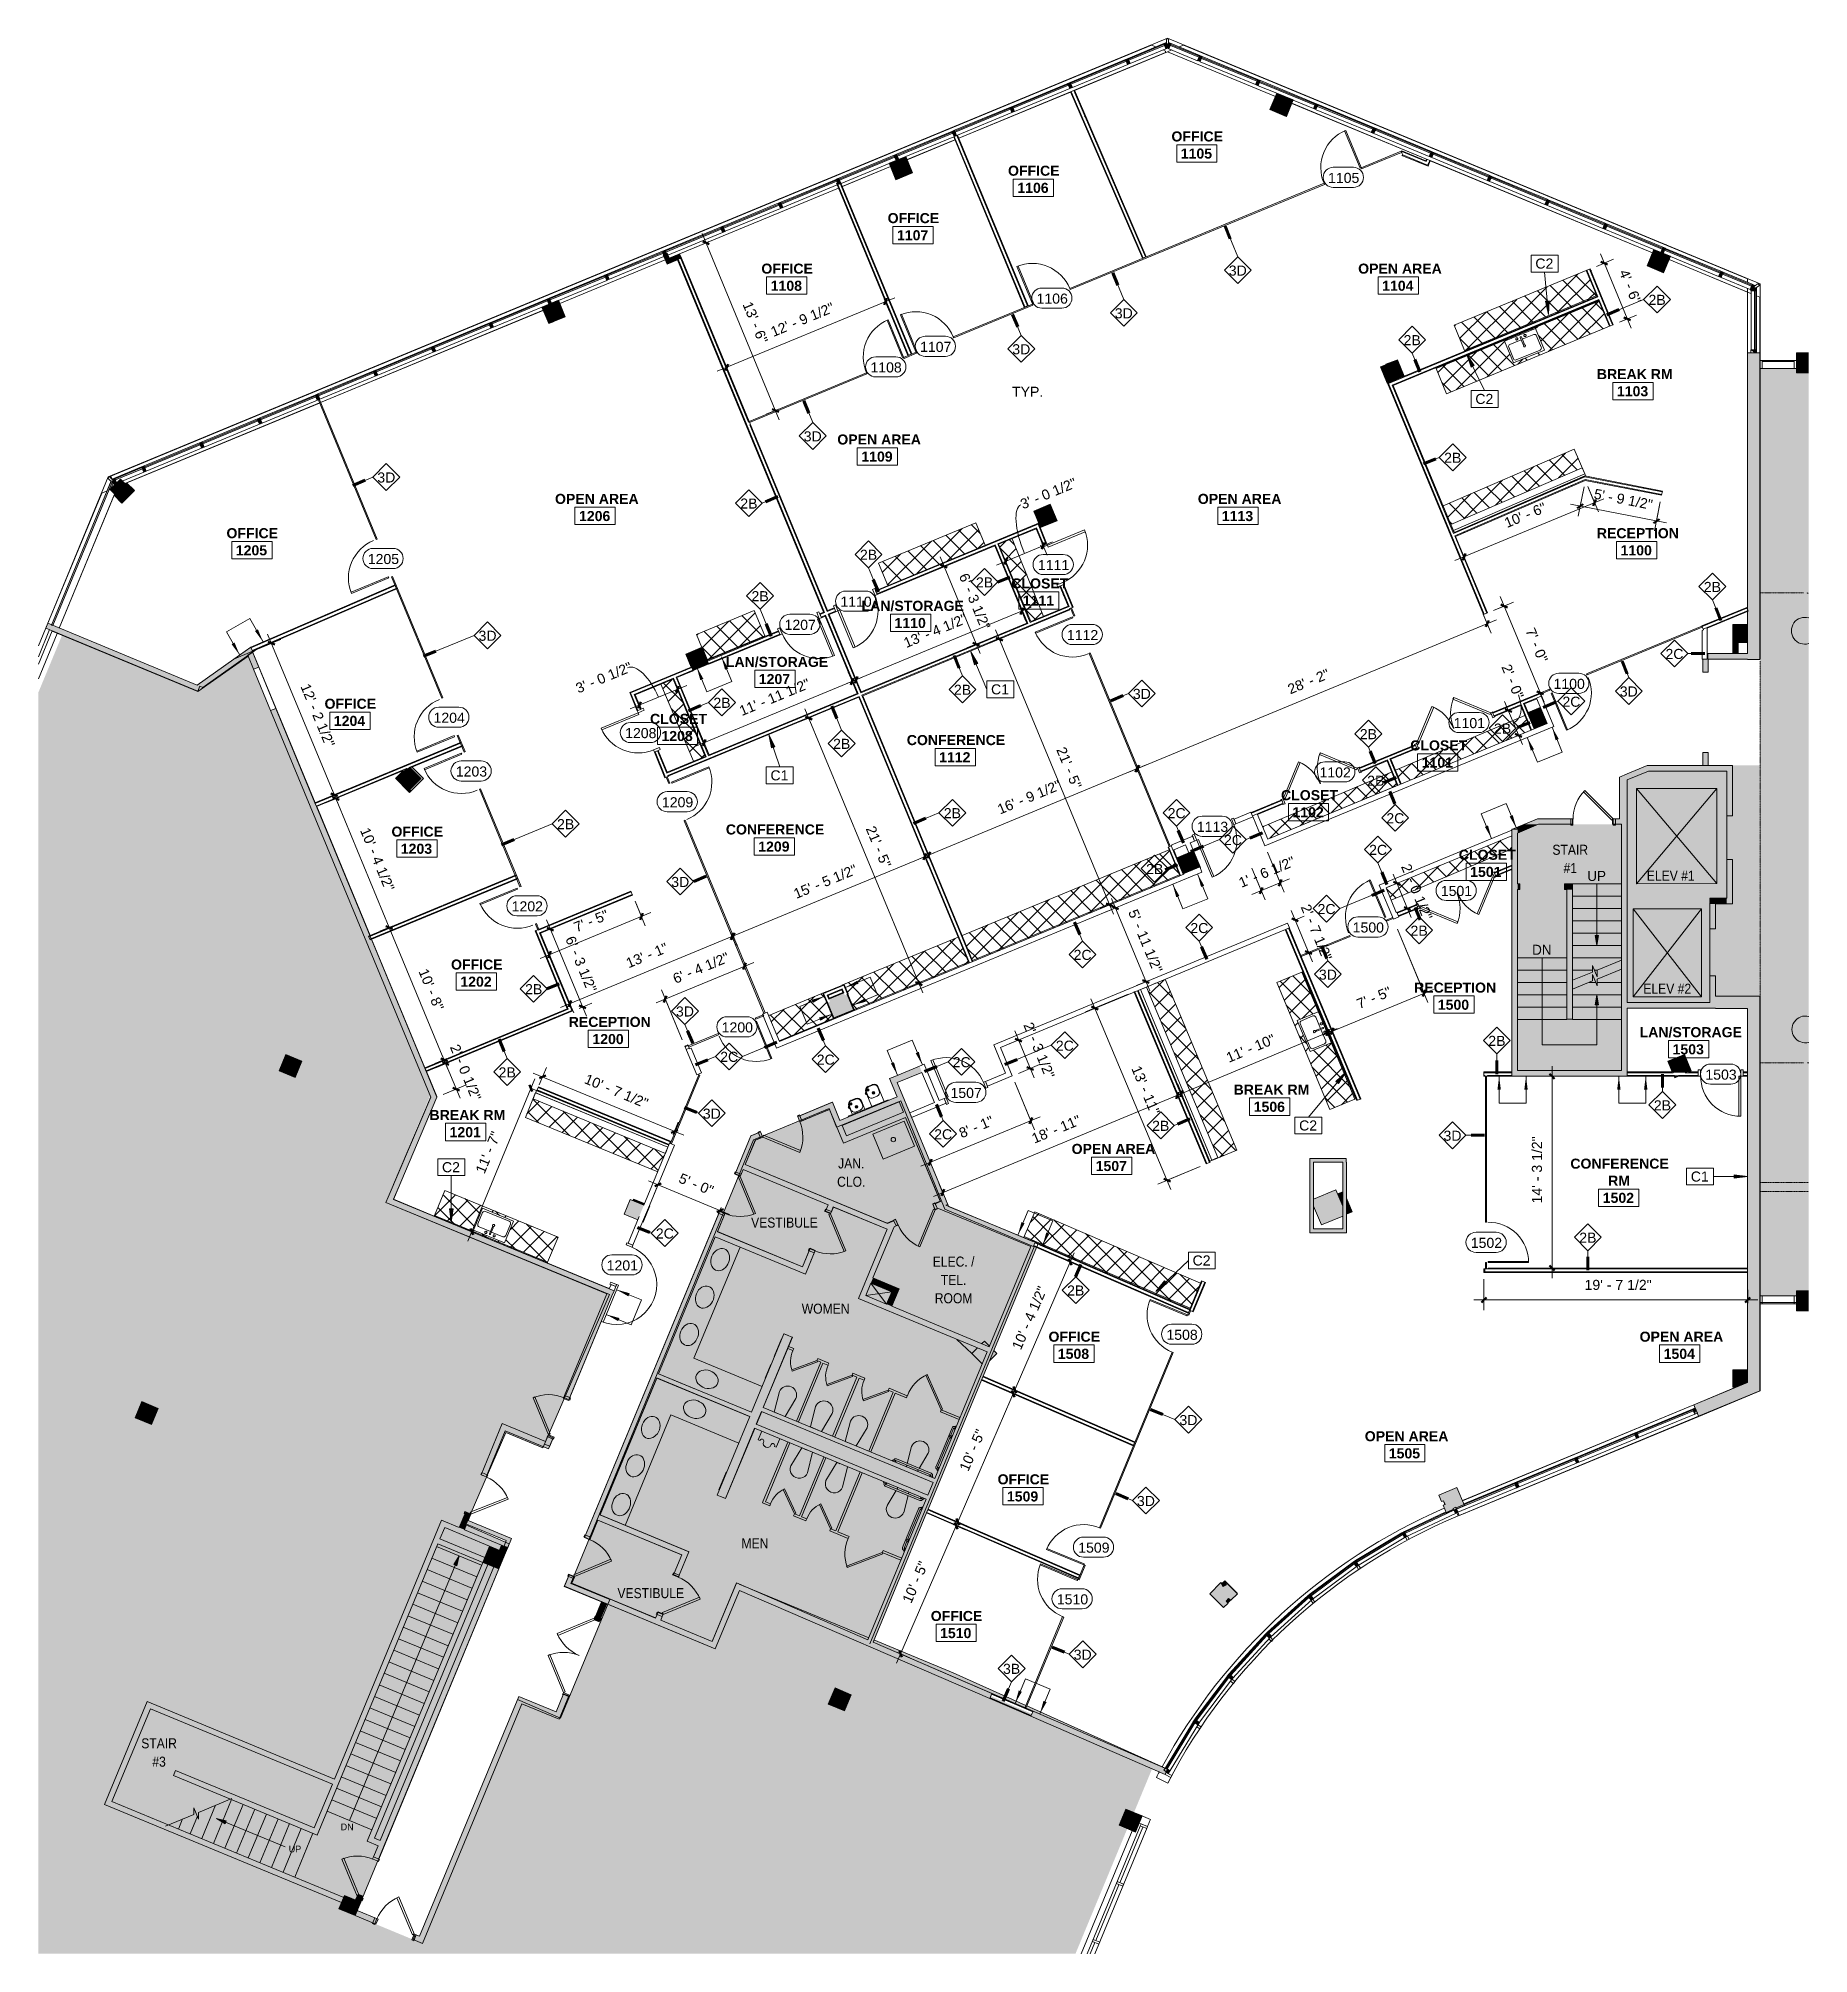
# Model space of a CAD drawing. Header units: inches. Extents: x 488 to 2071, y 800 to 2512.
import ezdxf

# ---------------------------------------------------------------- set-up
doc = ezdxf.new("R2010")
doc.units = ezdxf.units.IN
doc.header["$MEASUREMENT"] = 0
doc.linetypes.add('IMPORT-HIDDEN _2_', pattern=[0.375, 0.25, -0.125])
for name, color, linetype, lineweight in [('A-ANNO-DIMS', 211, 'Continuous', 9), ('A-ANNO-DIMS-96', 211, 'Continuous', 9), ('A-ANNO-KEYN', 231, 'Continuous', 9), ('A-ANNO-NOTE', 131, 'Continuous', 9), ('A-AREA-IDEN', 2, 'Continuous', 9), ('A-COLS', 52, 'Continuous', 13), ('A-DETL', 90, 'Continuous', 9), ('A-DETL-GENF', 92, 'Continuous', 9), ('A-DETL-THIN', 151, 'Continuous', 9), ('A-DOOR', 31, 'Continuous', 13), ('A-DOOR-FRAM', 31, 'Continuous', 20), ('A-DOOR-IDEN', 31, 'Continuous', 9), ('A-Flor-Shel-Evtr', 8, 'Continuous', 9), ('A-Flor-Shel-Strs', 8, 'Continuous', 9), ('A-Flor-Shel-Text', 8, 'Continuous', 9), ('A-Flor-Shel-Tptn', 8, 'Continuous', 9), ('A-GLAZ-CURT', 52, 'Continuous', 9), ('A-GLAZ-CWMG', 51, 'Continuous', 13), ('A-Glaz-Shel', 8, 'Continuous', 9), ('A-Glaz-Shel-Sill', 8, 'Continuous', 9), ('A-WALL', 113, 'Continuous', 9), ('A-Wall-Abov', 8, 'IMPORT-HIDDEN _2_', 9), ('A-WALL-IDEN', 211, 'Continuous', 9), ('A-WALL-PATT', 111, 'Continuous', 13), ('A-Wall-Shel', 8, 'Continuous', 9), ('A-Wall-Shel-Fill', 8, 'Continuous', 9), ('AI-Wall-Corr', 8, 'Continuous', 9), ('AI-Wall-Demz-E', 8, 'Continuous', 9), ('AI-Wall-Fill-E-2', 8, 'Continuous', 9), ('G-ANNO-TEXT', 231, 'Continuous', 9), ('G-Anno-Ttlb', 8, 'Continuous', 9), ('I-WALL', 2, 'Continuous', 9), ('M-Hvac-Duct', 8, 'Continuous', 9), ('P-Fixt-Shel', 8, 'Continuous', 9), ('P-SANR-FIXT', 6, 'Continuous', 9), ('Q-CASE', 31, 'Continuous', 9), ('S-Cols', 8, 'Continuous', 9), ('S-Cols-Fill', 8, 'Continuous', 9)]:
    doc.layers.add(name, color=color, linetype=linetype, lineweight=lineweight)
doc.styles.add('Arial', font='arial.ttf', dxfattribs={"height": 9})
doc.styles.add('Stylus BT', font='stylu.ttf', dxfattribs={"width": 0.9, "height": 9})
doc.styles.add('Stylus BT_1', font='stylu.ttf', dxfattribs={"height": 6})
doc.styles.add('Stylus BT_2', font='stylu.ttf', dxfattribs={"height": 9})
doc.styles.add('Swis721 Lt BT', font='swissl.ttf', dxfattribs={"height": 9})
doc.styles.add('Swis721 Lt BT_B', font='', dxfattribs={"height": 9})
doc.styles.get('Swis721 Lt BT_B').set_extended_font_data('Swis721 Lt BT', bold=True)
doc.dimstyles.new('OTJ_-_3_32__Linear__1_2__Tolerance', dxfattribs={"dimscale": 12, "dimtxt": 9.497835, "dimasz": 0.375, "dimexe": 0.75, "dimexo": 0.5, "dimgap": 0.5, "dimtad": 1, "dimdec": 1, "dimrnd": 0.5, "dimzin": 3, "dimdsep": 46, "dimlunit": 4, "dimtxsty": 'Swis721 Lt BT', "dimblk1": 'OBLIQUE', "dimblk2": 'OBLIQUE', "dimsah": 1, "dimcen": 0.09, "dimdle": 0.75, "dimazin": 0, "dimtfac": 1, "dimtdec": 4, "dimtix": 1, "dimtmove": 0, "dimatfit": 3, "dimfxl": 1, "dimtvp": 1, "dimfrac": 2, "dimtolj": 1, "dimtzin": 0, "dimarcsym": 2})
doc.dimstyles.new('OTJ_-_3_32__Linear__1_2__Tolerance_1', dxfattribs={"dimscale": 12, "dimtxt": 9.497835, "dimasz": 0.375, "dimexe": 0.75, "dimexo": 0.5, "dimgap": 0.5, "dimtad": 1, "dimdec": 1, "dimrnd": 0.5, "dimzin": 3, "dimdsep": 46, "dimlunit": 4, "dimtxsty": 'Swis721 Lt BT', "dimblk1": 'OBLIQUE', "dimblk2": 'OBLIQUE', "dimsah": 1, "dimcen": 0.09, "dimdle": 0.75, "dimazin": 0, "dimtfac": 1, "dimtdec": 4, "dimtix": 1, "dimtmove": 1, "dimatfit": 3, "dimfxl": 1, "dimtvp": 1, "dimfrac": 2, "dimtolj": 1, "dimtzin": 0, "dimarcsym": 2})
pattern_1 = [(0, (0, 0), (30.72, 7.68), [1.267, -21.773, 1.267, -21.773, -122.88]), (0, (0, 0), (30.72, 7.68), [-46.08, 1.267, -44.813, 1.267, -21.773, -53.76]), (0, (0, 0), (30.72, 7.68), [-115.2, 1.267, -14.093, 1.267, -37.133]), (120, (11.52, 3.84), (-22.011075, 22.7643), [1.267, -21.773, 1.267, -21.773, -122.88]), (120, (11.52, 3.84), (-22.011075, 22.7643), [-46.08, 1.267, -44.813, 1.267, -21.773, -53.76]), (120, (11.52, 3.84), (-22.011075, 22.7643), [-115.2, 1.267, -14.093, 1.267, -37.133]), (240, (15.36, 19.2), (-8.708925, -30.4443), [1.267, -21.773, 1.267, -21.773, -122.88]), (240, (15.36, 19.2), (-8.708925, -30.4443), [-46.08, 1.267, -44.813, 1.267, -21.773, -53.76]), (240, (15.36, 19.2), (-8.708925, -30.4443), [-115.2, 1.267, -14.093, 1.267, -37.133])]
pattern_2 = [(247.5, (281.537, 1670.395), (10.46848, -4.336186), []), (337.5, (281.537, 1670.395), (4.336186, 10.46848), [])]
pattern_3 = [(22.5, (-2501.053, -1384.07), (-4.336186, 10.46848), []), (112.5, (-2501.053, -1384.07), (-10.46848, -4.336186), [])]
pattern_4 = [(22.5, (-2530.661, -1388.025), (-4.336186, 10.46848), []), (112.5, (-2530.661, -1388.025), (-10.46848, -4.336186), [])]
pattern_5 = [(22.5, (-1799.323, -1052.285), (-4.336186, 10.46848), []), (112.5, (-1799.323, -1052.285), (-10.46848, -4.336186), [])]
pattern_6 = [(22.5, (-1727.923, -1052.285), (-4.336186, 10.46848), []), (112.5, (-1727.923, -1052.285), (-10.46848, -4.336186), [])]
pattern_7 = [(22.5, (-1915.509, -1052.285), (-4.336186, 10.46848), []), (112.5, (-1915.509, -1052.285), (-10.46848, -4.336186), [])]
pattern_8 = [(248.38, (799.387, 1865.337), (10.53384, -4.174897), []), (338.38, (799.387, 1865.337), (4.174897, 10.53384), [])]
pattern_9 = [(45, (0, 0), (-8.012227, 8.012227), []), (135, (0, 0), (-8.012227, -8.012227), [])]
pattern_10 = [(112.276, (875.166, -2140.589), (-10.48535, -4.295226), []), (202.276, (875.166, -2140.589), (4.295226, -10.48535), [])]
pattern_11 = [(22.5, (-1799.323, -1391.726), (-4.336186, 10.46848), []), (112.5, (-1799.323, -1391.726), (-10.46848, -4.336186), [])]

msp = doc.modelspace()

# ---------------------------------------------------------------- texts
at = {"layer": 'A-ANNO-KEYN', "char_height": 9, "width": 19.695, "attachment_point": 1, "style": 'Arial'}
for s, insert in [('C2', (1826.23, 2315.5)), ('C2', (1772.57, 2194.48)), ('C1', (1339.67, 1934.82)), ('C1', (1142.51, 1857.94)), ('C2', (1615.05, 1544.91)), ('C2', (848.87, 1507.6)), ('C1', (1965.17, 1499.25)), ('C2', (1519.82, 1424.21))]:
    msp.add_mtext(s, dxfattribs=dict(at, insert=insert))
at = {"layer": 'A-AREA-IDEN', "char_height": 9, "attachment_point": 1, "style": 'Swis721 Lt BT_B'}
for s, insert, width in [('OFFICE', (1500.93, 2429.17), 54.843), ('OFFICE', (1354.84, 2398.5), 54.843), ('1105', (1509.26, 2413.85), 33.936), ('1106', (1363.17, 2383.18), 33.936), ('OFFICE', (1247.26, 2356.13), 54.843), ('1107', (1255.59, 2340.81), 33.936), ('OFFICE', (1134.37, 2310.97), 54.843), ('1108', (1142.7, 2295.65), 33.936), ('OPEN AREA', (1667.84, 2310.97), 86.658), ('1104', (1689.3, 2295.65), 33.936), ('BREAK RM', (1881.18, 2216.67), 78.174), ('1103', (1899.13, 2201.35), 33.936), ('OPEN AREA', (1202.25, 2158.24), 86.658), ('1109', (1223.72, 2142.92), 33.936), ('OPEN AREA', (949.91, 2105.11), 86.658), ('1206', (971.38, 2089.79), 33.936), ('OPEN AREA', (1524.51, 2105.11), 86.658), ('1113', (1545.98, 2089.79), 33.936), ('OFFICE', (656.25, 2074.44), 54.843), ('RECEPTION', (1881.18, 2074.44), 86.052), ('1205', (664.58, 2059.12), 33.936), ('1100', (1902.38, 2059.12), 33.936), ('CLOSET', (1357.82, 2029.53), 59.388), ('LAN/STORAGE', (1223.92, 2009.48), 106.05), ('1111', (1368.03, 2014.21), 33.936), ('1110', (1253.38, 1994.16), 33.936), ('LAN/STORAGE', (1102.62, 1959.39), 106.05), ('1207', (1132.08, 1944.07), 33.936), ('OFFICE', (743.91, 1921.96), 54.843), ('1204', (752.24, 1906.64), 33.936), ('CLOSET', (1034.84, 1908.43), 59.388), ('1208', (1045.04, 1893.11), 33.936), ('CONFERENCE', (1264.35, 1889.47), 104.838), ('CLOSET', (1714.38, 1884.72), 59.388), ('1112', (1293.3, 1874.15), 33.936), ('1101', (1724.58, 1869.4), 33.936), ('CLOSET', (1598.89, 1840.24), 59.388), ('1102', (1609.09, 1824.92), 33.936), ('OFFICE', (803.74, 1807.61), 54.843), ('CONFERENCE', (1102.62, 1809.57), 104.838), ('1203', (812.07, 1792.29), 33.936), ('1209', (1131.57, 1794.25), 33.936), ('CLOSET', (1757.77, 1786.93), 59.388), ('1501', (1767.97, 1771.61), 33.936), ('OFFICE', (856.97, 1688.8), 54.843), ('1202', (865.3, 1673.48), 33.936), ('RECEPTION', (1717.82, 1668.16), 86.052), ('1500', (1739.02, 1652.85), 33.936), ('RECEPTION', (962.13, 1637.49), 86.052), ('LAN/STORAGE', (1919.41, 1628.32), 106.05), ('1200', (983.33, 1622.18), 33.936), ('1503', (1948.87, 1613), 33.936), ('BREAK RM', (1556.49, 1576.93), 78.174), ('1506', (1574.44, 1561.61), 33.936), ('BREAK RM', (837.74, 1554.25), 78.174), ('1201', (855.69, 1538.93), 33.936), ('OPEN AREA', (1411.7, 1523.97), 86.658), ('1507', (1433.17, 1508.66), 33.936), ('CONFERENCE', (1857.5, 1510.78), 104.838), ('RM', (1891.25, 1495.53), 23.331), ('1502', (1886.44, 1480.19), 33.936), ('OFFICE', (1391.05, 1356.06), 54.843), ('OPEN AREA', (1919.41, 1356.06), 86.658), ('1508', (1399.38, 1340.74), 33.936), ('1504', (1940.87, 1340.74), 33.936), ('OPEN AREA', (1673.73, 1267.07), 86.658), ('1505', (1695.2, 1251.76), 33.936), ('OFFICE', (1345.54, 1228.56), 54.843), ('1509', (1353.87, 1213.24), 33.936), ('OFFICE', (1285.78, 1106.37), 54.843), ('1510', (1294.11, 1091.05), 33.936)]:
    msp.add_mtext(s, dxfattribs=dict(at, insert=insert, width=width))
at = {"layer": 'A-DOOR-IDEN', "char_height": 9, "width": 32.724, "attachment_point": 1, "style": 'Swis721 Lt BT'}
for s, insert in [('1105', (1640.9, 2392.09)), ('1106', (1380.37, 2284.17)), ('1107', (1276.22, 2241.03)), ('1108', (1231.87, 2222.66)), ('1205', (782.55, 2051.36)), ('1111', (1381.59, 2045.93)), ('1110', (1205.01, 2013.18)), ('1207', (1155.12, 1992.52)), ('1112', (1407.51, 1983.36)), ('1100', (1842.47, 1939.73)), ('1204', (841.34, 1909.41)), ('1101', (1753.2, 1904.67)), ('1208', (1012.6, 1895.72)), ('1203', (861.24, 1861.37)), ('1102', (1633.27, 1860.53)), ('1209', (1045.49, 1833.88)), ('1113', (1523.65, 1811.93)), ('1501', (1741.74, 1754.58)), ('1202', (911.16, 1740.84)), ('1500', (1662.93, 1721.94)), ('1200', (1098.9, 1632.62)), ('1503', (1978.18, 1590.37)), ('1507', (1303.42, 1574.02)), ('1502', (1768.51, 1439.96)), ('1201', (996.08, 1419.78)), ('1508', (1496.44, 1357.77)), ('1509', (1417.61, 1167.45)), ('1510', (1398.47, 1121.25))]:
    msp.add_mtext(s, dxfattribs=dict(at, insert=insert))
at = {"layer": 'A-WALL-IDEN', "char_height": 9, "attachment_point": 1, "style": 'Swis721 Lt BT'}
for s, insert, width in [('3D', (1552.17, 2309.24), 19.089), ('2B', (1927.35, 2283.05), 18.18), ('3D', (1450.28, 2271.03), 19.089), ('2B', (1708.42, 2247.03), 18.18), ('3D', (1358.67, 2238.89), 19.089), ('3D', (1172.23, 2161.01), 19.089), ('2B', (1744.71, 2141.85), 18.18), ('3D', (791.08, 2124.25), 19.089), ('2B', (1115.5, 2100.94), 18.18), ('2B', (1222.48, 2055.15), 18.18), ('2B', (1326.19, 2030.44), 18.18), ('2B', (1976.78, 2026.38), 18.18), ('2B', (1125.54, 2018.12), 18.18), ('3D', (881.58, 1982.74), 19.089), ('2C', (1942.55, 1966.49), 18.786), ('2B', (1091.5, 1922.79), 18.18), ('2B', (1306.49, 1934.44), 18.18), ('3D', (1466.43, 1930.77), 19.089), ('2C', (1850.43, 1923.75), 18.786), ('3D', (1901.69, 1932.91), 19.089), ('2B', (1198.48, 1886.09), 18.18), ('2B', (1669.27, 1894.78), 18.18), ('2B', (1789.2, 1899.75), 18.18), ('2B', (1675.9, 1853.11), 18.18), ('2B', (1297.41, 1824.11), 18.18), ('2C', (1497.55, 1824.11), 18.786), ('2C', (1693.02, 1819.58), 18.786), ('2B', (951.73, 1814.29), 18.18), ('2C', (1547.88, 1800.11), 18.786), ('2C', (1547.88, 1800.11), 18.786), ('2C', (1677.62, 1791.32), 18.786), ('2B', (1478.26, 1774.16), 18.18), ('3D', (1053.81, 1762.64), 19.089), ('2C', (1631.55, 1738.4), 18.786), ('2C', (1517.82, 1721.43), 18.786), ('2B', (1714.64, 1719.04), 18.18), ('2C', (1413.47, 1697.43), 18.786), ('3D', (1632.74, 1679.75), 19.089), ('2B', (923.17, 1666.76), 18.18), ('3D', (1058.03, 1646.82), 19.089), ('2C', (1397.62, 1616.26), 18.786), ('2B', (1784.14, 1620.54), 18.18), ('2C', (1097.58, 1606.27), 18.786), ('2C', (1097.58, 1606.27), 18.786), ('2C', (1183.85, 1603.78), 18.786), ('2C', (1305.4, 1601.48), 18.786), ('2B', (899.47, 1592.36), 18.18), ('2B', (1932.13, 1562.91), 18.18), ('3D', (1082.03, 1555.49), 19.089), ('2B', (1483.65, 1544.58), 18.18), ('2C', (1288.83, 1537.03), 18.786), ('3D', (1744.13, 1535.75), 19.089), ('2C', (1040.06, 1448.33), 18.786), ('2B', (1865.46, 1444.6), 18.18), ('2B', (1407.65, 1397.34), 18.18), ('3D', (1508.06, 1281.53), 19.089), ('3D', (1470.08, 1209.18), 19.089), ('3D', (1413.54, 1071.77), 19.089), ('3B', (1350.37, 1059.1), 18.18)]:
    msp.add_mtext(s, dxfattribs=dict(at, insert=insert, width=width))
at = {"layer": 'G-ANNO-TEXT', "color": 7, "insert": (1358.43, 2200.87), "char_height": 9, "width": 30.603, "attachment_point": 1, "style": 'Swis721 Lt BT'}
msp.add_mtext('TYP.', dxfattribs=at)

# ---------------------------------------------------------------- blocks, each defined once
blk = doc.blocks.new('Revit Link EDITED_dwg_MUL1-5488114-Level 1 CONSTRUCTION')
at = {"layer": 'A-Glaz-Shel', "color": 7, "flags": 128}
blk.add_lwpolyline([(-1, 6.125), (-1, 6.25), (1, 6.25), (1, 6.125)], dxfattribs=at)
blk = doc.blocks.new('Revit Link EDITED_dwg_MUL1-V1-Level 1 CONSTRUCTION')
at = {"layer": 'A-Glaz-Shel', "color": 7, "flags": 128}
blk.add_lwpolyline([(-1, 0), (-1, 6.25), (1, 6.25), (1, 0)], close=True, dxfattribs=at)
blk = doc.blocks.new('Revit Link EDITED_dwg_MUL6-5488115-Level 1 CONSTRUCTION')
at = {"layer": 'A-Glaz-Shel', "color": 7, "flags": 128}
for points in [[(223, 0), (223, 6.25), (225, 6.25), (225, 0)], [(279, 0), (279, 6.25), (281, 6.25), (281, 0)]]:
    blk.add_lwpolyline(points, close=True, dxfattribs=at)
blk = doc.blocks.new('Revit Link EDITED_dwg_MUL4-5488113-Level 1 CONSTRUCTION')
at = {"layer": 'A-Glaz-Shel', "color": 7, "flags": 128}
for points in [[(-1, 6.1), (-1, 6.3), (1, 6.3), (1, 6.1)], [(55, 6.1), (55, 6.3), (57, 6.3), (57, 6.1)], [(111, 6.1), (111, 6.3), (113, 6.3), (113, 6.1)], [(167, 6.1), (167, 6.3), (169, 6.3), (169, 6.1)]]:
    blk.add_lwpolyline(points, dxfattribs=at)
blk = doc.blocks.new('Revit Link EDITED_dwg_MUL6-V2-Level 1 CONSTRUCTION')
at = {"layer": 'A-Glaz-Shel', "color": 7, "flags": 128}
for points in [[(-1, 6.125), (-1, 6.25), (1, 6.25), (1, 6.125)], [(55, 6.125), (55, 6.25), (57, 6.25), (57, 6.125)], [(111, 6.125), (111, 6.25), (113, 6.25), (113, 6.125)]]:
    blk.add_lwpolyline(points, dxfattribs=at)
blk = doc.blocks.new('Revit Link EDITED_dwg_MUL1-V3-Level 1 CONSTRUCTION')
at = {"layer": 'A-Glaz-Shel', "color": 7, "flags": 128}
for points in [[(-1, 3.1), (-1, 6.3), (1, 6.3), (1, 2.2)], [(1, 1.1), (1, 0), (0.3, 0)]]:
    blk.add_lwpolyline(points, dxfattribs=at)
blk = doc.blocks.new('Revit Link EDITED_dwg_MUL6-V4-Level 1 CONSTRUCTION')
at = {"layer": 'A-Glaz-Shel', "color": 7, "flags": 128}
for points in [[(-1, 6.1), (-1, 6.3), (1, 6.3), (1, 6.1)], [(55, 6.1), (55, 6.3), (57, 6.3), (57, 6.1)], [(111, 6.1), (111, 6.3), (113, 6.3), (113, 6.1)], [(167, 6.1), (167, 6.3), (169, 6.3), (169, 6.1)], [(223, 6.1), (223, 6.3), (225, 6.3), (225, 6.1)], [(279, 6.1), (279, 6.3), (281, 6.3), (281, 6.1)]]:
    blk.add_lwpolyline(points, dxfattribs=at)
blk = doc.blocks.new('Revit Link EDITED_dwg_MUL1-V5-Level 1 CONSTRUCTION')
at = {"layer": 'A-Glaz-Shel', "color": 7, "flags": 128}
blk.add_lwpolyline([(-1, 3), (-1, 6.3), (1, 6.3), (1, 3)], dxfattribs=at)
blk = doc.blocks.new('Revit Link EDITED_dwg_MUL1-V6-Level 1 CONSTRUCTION')
at = {"layer": 'A-Glaz-Shel', "color": 7, "flags": 128}
blk.add_lwpolyline([(-1, 2.2), (-1, 6.3), (1, 6.3), (1, 2.2)], dxfattribs=at)
blk = doc.blocks.new('Revit Link EDITED_dwg_MUL1-V7-Level 1 CONSTRUCTION')
at = {"layer": 'A-Glaz-Shel', "color": 7, "flags": 128}
blk.add_lwpolyline([(-1, 6.1), (-1, 6.3), (1, 6.3), (1, 6.1)], dxfattribs=at)
blk = doc.blocks.new('Revit Link EDITED_dwg_MUL1-V8-Level 1 CONSTRUCTION')
at = {"layer": 'A-Glaz-Shel', "color": 7, "flags": 128}
blk.add_lwpolyline([(-1, 3.2), (-1, 6.2), (1, 6.2), (1, 6.1)], dxfattribs=at)
blk = doc.blocks.new('Revit Link EDITED_dwg_MUL1-5488110-Level 1 CONSTRUCTION')
at = {"layer": 'A-Glaz-Shel', "color": 7, "flags": 128}
blk.add_lwpolyline([(-1, 6.125), (-1, 6.25), (1, 6.25), (1, 6.125)], dxfattribs=at)
blk = doc.blocks.new('Revit Link EDITED_dwg_MUL1-V9-Level 1 CONSTRUCTION')
at = {"layer": 'A-Glaz-Shel', "color": 7, "flags": 128}
blk.add_lwpolyline([(-1, 3), (-1, 6.3), (1, 6.3), (1, 3)], dxfattribs=at)
blk = doc.blocks.new('Revit Link EDITED_dwg_MUL1-V10-Level 1 CONSTRUCTION')
at = {"layer": 'A-Glaz-Shel', "color": 7, "flags": 128}
blk.add_lwpolyline([(-1, 3), (-1, 6.3), (1, 6.3), (1, 2.9)], dxfattribs=at)
blk = doc.blocks.new('Revit Link EDITED_dwg_MUL1-V11-Level 1 CONSTRUCTION')
at = {"layer": 'A-Glaz-Shel', "color": 7, "flags": 128}
blk.add_lwpolyline([(-1, 3.1), (-1, 6.3), (1, 6.3), (1, 3)], dxfattribs=at)
blk = doc.blocks.new('Revit Link EDITED_dwg_MUL1-V12-Level 1 CONSTRUCTION')
at = {"layer": 'A-Glaz-Shel', "color": 7, "flags": 128}
blk.add_lwpolyline([(-1, 3.1), (-1, 6.3), (1, 6.3), (1, 3.1)], dxfattribs=at)
blk = doc.blocks.new('Revit Link EDITED_dwg_MUL1-V13-Level 1 CONSTRUCTION')
at = {"layer": 'A-Glaz-Shel', "color": 7, "flags": 128}
blk.add_lwpolyline([(-1, 3.1), (-1, 6.3), (1, 6.3), (1, 3.1)], dxfattribs=at)
blk = doc.blocks.new('Revit Link EDITED_dwg_MUL1-V14-Level 1 CONSTRUCTION')
at = {"layer": 'A-Glaz-Shel', "color": 7, "flags": 128}
blk.add_lwpolyline([(-1, 3.1), (-1, 6.2), (1, 6.2), (1, 3.2)], dxfattribs=at)
blk = doc.blocks.new('Revit Link EDITED_dwg_MUL1-V15-Level 1 CONSTRUCTION')
at = {"layer": 'A-Glaz-Shel', "color": 7, "flags": 128}
blk.add_lwpolyline([(-1, 0), (-1, 6.3), (1, 6.3), (1, 0.3)], dxfattribs=at)
blk = doc.blocks.new('Revit Link EDITED_dwg_SINK1-5488117-Level 1 CONSTRUCTION')
at = {"layer": 'A-Flor-Shel-Tptn', "color": 7, "flags": 128}
blk.add_lwpolyline([(0, 20), (-1.9, 19.9), (-3.8, 19.5), (-5.5, 18.8), (-7.1, 17.8), (-8.3, 16.7), (-9.3, 15.4), (-9.9, 13.9), (-10.2, 12.4), (-10.1, 10.9), (-9.7, 9.5), (-8.9, 8.1), (-7.7, 6.8), (-6.3, 5.8), (-4.7, 5), (-2.9, 4.4), (-1, 4.1), (1, 4.1), (2.9, 4.4), (4.7, 5), (6.3, 5.8), (7.7, 6.8), (8.9, 8.1), (9.7, 9.5), (10.1, 10.9), (10.2, 12.4), (9.9, 13.9), (9.3, 15.4), (8.3, 16.7), (7.1, 17.8), (5.5, 18.8), (3.8, 19.5), (1.9, 19.9)], close=True, dxfattribs=at)
blk = doc.blocks.new('Revit Link EDITED_dwg_SINK1-5488118-Level 1 CONSTRUCTION')
at = {"layer": 'A-Flor-Shel-Tptn', "color": 7, "flags": 128}
blk.add_lwpolyline([(0, 20), (-1.9, 19.9), (-3.8, 19.5), (-5.5, 18.8), (-7.1, 17.8), (-8.3, 16.7), (-9.3, 15.4), (-9.9, 13.9), (-10.2, 12.4), (-10.1, 10.9), (-9.7, 9.5), (-8.9, 8.1), (-7.7, 6.8), (-6.3, 5.8), (-4.7, 5), (-2.9, 4.4), (-1, 4.1), (1, 4.1), (2.9, 4.4), (4.7, 5), (6.3, 5.8), (7.7, 6.8), (8.9, 8.1), (9.7, 9.5), (10.1, 10.9), (10.2, 12.4), (9.9, 13.9), (9.3, 15.4), (8.3, 16.7), (7.1, 17.8), (5.5, 18.8), (3.8, 19.5), (1.9, 19.9)], close=True, dxfattribs=at)
blk = doc.blocks.new('Revit Link EDITED_dwg_GRAB36-5488122-Level 1 CONSTRUCTION')
at = {"layer": 'P-Fixt-Shel', "color": 7}
for p, q in [((0.7, 18.8), (1, 18.8)), ((1, 17.3), (0.7, 17.3)), ((1.5, -16.8), (1.5, 16.7)), ((3, 16.7), (3, -16.8)), ((0.5, -19.5), (0, -19.5)), ((0.7, -17.2), (1, -17.2)), ((1, -18.7), (0.7, -18.7))]:
    blk.add_line(p, q, dxfattribs=at)
at = {"layer": 'P-Fixt-Shel', "color": 7, "flags": 128}
for points in [[(0, 19.5), (0.5, 19.5), (0.7, 19.2), (0.7, 16.7), (0.5, 16.5), (0, 16.5)], [(0, -16.5), (0.5, -16.5), (0.7, -16.8), (0.7, -19.3), (0.5, -19.5)]]:
    blk.add_lwpolyline(points, dxfattribs=at)
at = {"layer": 'P-Fixt-Shel', "color": 7}
for centre, radius, start, end in [((1, 16.7), 2, 360, 90), ((1, 16.7), 0.5, 360, 90), ((1, -16.8), 2, 270, 0), ((1, -16.8), 0.5, 270, 0)]:
    blk.add_arc(centre, radius, start, end, dxfattribs=at)
blk = doc.blocks.new('Revit Link EDITED_dwg_TOILET1-5488119-Level 1 CONSTRUCTION')
at = {"layer": 'P-Fixt-Shel', "color": 7}
blk.add_line((5.3, 0), (8, 18.6), dxfattribs=at)
at = {"layer": 'P-Fixt-Shel', "color": 7, "flags": 128}
blk.add_lwpolyline([(-8, 18.6), (-5.3, 0), (0, 0)], dxfattribs=at)
at = {"layer": 'P-Fixt-Shel', "color": 7}
blk.add_arc((0, 18.6), 8.03, 360, 180, dxfattribs=at)
blk = doc.blocks.new('Revit Link EDITED_dwg_TOILET1-V16-Level 1 CONSTRUCTION')
at = {"layer": 'P-Fixt-Shel', "color": 7}
blk.add_line((5.3, 0), (8, 18.6), dxfattribs=at)
at = {"layer": 'P-Fixt-Shel', "color": 7, "flags": 128}
blk.add_lwpolyline([(-8, 18.6), (-5.3, 0), (2.1, 0)], dxfattribs=at)
at = {"layer": 'P-Fixt-Shel', "color": 7}
blk.add_arc((0, 18.6), 8.03, 360, 180, dxfattribs=at)
blk = doc.blocks.new('Revit Link EDITED_dwg_GRAB36-5488120-Level 1 CONSTRUCTION')
at = {"layer": 'P-Fixt-Shel', "color": 7}
for p, q in [((0.75, 18.75), (1, 18.75)), ((1, 17.25), (0.75, 17.25)), ((1.5, -16.75), (1.5, 16.75)), ((3, 16.75), (3, -16.75)), ((0.5, -19.5), (0, -19.5)), ((0.75, -17.25), (1, -17.25)), ((1, -18.75), (0.75, -18.75))]:
    blk.add_line(p, q, dxfattribs=at)
at = {"layer": 'P-Fixt-Shel', "color": 7, "flags": 128}
for points in [[(0, 19.5), (0.5, 19.5), (0.75, 19.25), (0.75, 16.75), (0.5, 16.5), (0, 16.5)], [(0, -16.5), (0.5, -16.5), (0.75, -16.75), (0.75, -19.25), (0.5, -19.5)]]:
    blk.add_lwpolyline(points, dxfattribs=at)
at = {"layer": 'P-Fixt-Shel', "color": 7}
for centre, radius, start, end in [((1, 16.75), 2, 360, 90), ((1, 16.75), 0.5, 360, 90), ((1, -16.75), 2, 270, 0), ((1, -16.75), 0.5, 270, 0)]:
    blk.add_arc(centre, radius, start, end, dxfattribs=at)
blk = doc.blocks.new('Revit Link EDITED_dwg_TOILET1-V17-Level 1 CONSTRUCTION')
at = {"layer": 'P-Fixt-Shel', "color": 7}
blk.add_line((5.3, 0), (8, 18.6), dxfattribs=at)
at = {"layer": 'P-Fixt-Shel', "color": 7, "flags": 128}
blk.add_lwpolyline([(-8, 18.6), (-5.3, 0), (2.2, 0)], dxfattribs=at)
at = {"layer": 'P-Fixt-Shel', "color": 7}
blk.add_arc((0, 18.6), 8.03, 360, 180, dxfattribs=at)
blk = doc.blocks.new('Revit Link EDITED_dwg_TOILET1-5488121-Level 1 CONSTRUCTION')
at = {"layer": 'P-Fixt-Shel', "color": 7}
blk.add_line((5.3, 0), (8, 18.6), dxfattribs=at)
at = {"layer": 'P-Fixt-Shel', "color": 7, "flags": 128}
blk.add_lwpolyline([(-8, 18.6), (-5.3, 0), (0, 0)], dxfattribs=at)
at = {"layer": 'P-Fixt-Shel', "color": 7}
blk.add_arc((0, 18.6), 8.03, 360, 180, dxfattribs=at)
blk = doc.blocks.new('Revit Link EDITED_dwg_TOILET1-V18-Level 1 CONSTRUCTION')
at = {"layer": 'P-Fixt-Shel', "color": 7}
blk.add_line((5.3, 0), (8, 18.6), dxfattribs=at)
at = {"layer": 'P-Fixt-Shel', "color": 7, "flags": 128}
blk.add_lwpolyline([(-8, 18.6), (-5.3, 0), (-2.2, 0)], dxfattribs=at)
at = {"layer": 'P-Fixt-Shel', "color": 7}
blk.add_arc((0, 18.6), 8.03, 360, 180, dxfattribs=at)
blk = doc.blocks.new('Revit Link EDITED_dwg_URINAL1-5488130-Level 1 CONSTRUCTION')
at = {"layer": 'P-Fixt-Shel', "color": 7, "flags": 128}
for points in [[(-8.7, 0), (-8.7, -8.3), (-6.9, -8.3), (-6.9, -7.3)], [(6.9, -7.3), (6.9, -8.3), (8.7, -8.3), (8.7, 0)]]:
    blk.add_lwpolyline(points, dxfattribs=at)
at = {"layer": 'P-Fixt-Shel', "color": 7}
for centre, radius, start, end in [((-5.3, -8.1), 1.8, 353.9369, 153.0544), ((0, -8.3), 3.51, 180, 0), ((5.3, -8.1), 1.8, 26.9456, 186.0631)]:
    blk.add_arc(centre, radius, start, end, dxfattribs=at)
blk = doc.blocks.new('Revit Link EDITED_dwg-5488103-Level 1 CONSTRUCTION')
at = {"layer": 'A-Wall-Shel-Fill'}
h = blk.add_hatch(color=7, dxfattribs=at)
h.paths.add_polyline_path([(1975.8, 1945.8), (1980.8, 1945.8), (1980.8, 1957.3), (1980.4, 1957.3), (1980.4, 1962.3), (1979.9, 1962.3), (1979.9, 1957.3), (1975.8, 1957.3), (1975.8, 1956.6)], flags=0)
h.paths.add_polyline_path([(2027.1, 1957.3), (2027.1, 2231.3), (2027, 2231.3), (2027, 1957.3)], flags=0)
h.paths.add_polyline_path([(2016, 1962.3), (2016, 1972.3), (2015.8, 1972.3), (2015.8, 1962.3)], flags=0)
h.paths.add_polyline_path([(2015.8, 1988.3), (2016, 1988.3), (2016, 1999.9), (2015.8, 1999.8), (2015.8, 1990.2)], flags=0)
h.paths.add_polyline_path([(2016, 2001.6), (2016, 2231.3), (2015.8, 2231.3), (2015.8, 2001.9)], flags=0)
for points in [[(2007.6, 1962.3), (2007.6, 1972.3), (2002.6, 1972.3), (2002.6, 1962.3)], [(1997.2, 1743.5), (1997.3, 1743.5), (1997.3, 1743.6), (1982.3, 1743.6), (1982.3, 1743.5), (1987.3, 1743.5)], [(885.3, 1149.8), (887.2, 1154.3), (847.1, 1170.9), (851.3, 1180.9), (900.3, 1160.6), (902.2, 1165.2), (848.5, 1187.4), (840.6, 1168.3), (883.7, 1150.5)], [(868.9, 1179), (874.7, 1193), (870.1, 1194.9), (864.3, 1180.9), (868.9, 1179)], [(907.6, 1163), (911, 1171.2), (872.3, 1187.2), (870.9, 1184), (906.4, 1169.3), (904.4, 1164.3), (907.6, 1163)], [(759.1, 845.6), (761.1, 850.2), (553.9, 936), (588.3, 1018.9), (750.9, 951.6), (734.6, 912.4), (610.6, 963.7), (608.8, 959.3), (737.2, 906), (845.1, 1166.4), (840.6, 1168.3), (752.7, 956), (585.4, 1025.3), (547.3, 933.3), (756.8, 846.6)], [(792.3, 884.5), (899.7, 1143.9), (895.1, 1145.8), (793.7, 901), (788.6, 903.1), (890, 1147.9), (885.3, 1149.8), (782, 900.4), (791.8, 896.4), (787.6, 886.5), (792.3, 884.5)], [(989.5, 1096.5), (996.2, 1112.6), (991.6, 1114.5), (984.9, 1098.4)], [(1495.2, 965.8), (1495.2, 965.8), (1371.6, 1021.4), (1371.1, 1020), (1370.1, 1020.4), (1370.7, 1021.8), (1305.9, 1051.1), (1234.9, 1080.4), (1234.2, 1078.6), (1340.5, 1032.6), (1340.5, 1032.6), (1377.2, 1016.7), (1377.2, 1016.8), (1494.8, 965.9)], [(776.3, 846), (778.5, 851.3), (773.9, 853.2), (771.7, 848), (776.3, 846)]]:
    blk.add_hatch(color=7, dxfattribs=at).paths.add_polyline_path(points, flags=0)
h = blk.add_hatch(color=7, dxfattribs=at)
h.paths.add_polyline_path([(1997.3, 1817.3), (1997.3, 1817.3), (1997.3, 1821.3)], flags=0)
h.paths.add_polyline_path([(1980.8, 1862.3), (1980.8, 1873.8), (1975.8, 1873.8), (1975.8, 1862.3)], flags=0)
h = blk.add_hatch(color=7, dxfattribs=at)
h.paths.add_polyline_path([(819.9, 1838.2), (821.2, 1839.5), (820.1, 1840.5), (818.8, 1839.3)], flags=0)
h.paths.add_polyline_path([(807.5, 1850.6), (814.6, 1857.7), (814.2, 1857.6), (807.4, 1850.7), (807.5, 1850.6)], flags=0)
h = blk.add_hatch(color=7, dxfattribs=at)
h.paths.add_polyline_path([(1810.3, 1805.4), (1810.3, 1805.4), (1810.3, 1807.1), (1826.1, 1813.8), (1805.9, 1805.4)], flags=0)
h.paths.add_polyline_path([(1859.3, 1809.7), (1859.3, 1814.6), (1857.8, 1814.6), (1857.8, 1809.7)], flags=0)
h.paths.add_polyline_path([(1895.3, 1809.7), (1897.8, 1809.7), (1897.8, 1814.6), (1895.3, 1814.6)], flags=0)
h = blk.add_hatch(color=7, dxfattribs=at)
h.paths.add_polyline_path([(1972.2, 1280.3), (2027.1, 1303.1), (2027.1, 1656), (2027, 1656), (2027, 1303.1), (1972.2, 1280.4)], flags=0)
h.paths.add_polyline_path([(1968, 1290.6), (2005.8, 1306.3), (2005.5, 1306.3), (1967.9, 1290.7)], flags=0)
h.paths.add_polyline_path([(2015.8, 1322), (2016, 1322), (2016, 1409.1), (2015.8, 1409.1), (2015.8, 1328.2)], flags=0)
h.paths.add_polyline_path([(2015.8, 1412.8), (2016, 1412.8), (2016, 1645), (2015.8, 1645), (2015.8, 1413.9)], flags=0)
h = blk.add_hatch(color=7, dxfattribs=at)
h.paths.add_polyline_path([(1377.1, 1436.8), (1377.1, 1436.8), (1375.2, 1437.6), (1301.6, 1468.1), (1300.9, 1469.7), (1299.3, 1469), (1376.7, 1436.9)], flags=0)
h.paths.add_polyline_path([(1289.5, 1465.4), (1291.5, 1466.2), (1289.8, 1470.5), (1294.4, 1472.4), (1294.3, 1472.7), (1287.6, 1470), (1289.4, 1465.6)], flags=0)
h.paths.add_polyline_path([(1210.4, 1531), (1261.4, 1552.2), (1257.6, 1561.4), (1206.5, 1540.3), (1209.6, 1532.9)], flags=0)
h.paths.add_polyline_path([(1168.8, 1543.8), (1170.7, 1544.5), (1168.7, 1549.2), (1166.9, 1548.4), (1168.7, 1543.9)], flags=0)
h.paths.add_polyline_path([(1255.7, 1566), (1255.7, 1566), (1255.7, 1566)], flags=0)
h = blk.add_hatch(color=7, dxfattribs=at)
h.paths.add_polyline_path([(1322.6, 1336.5), (1327.6, 1341.6), (1309.1, 1349.2), (1321, 1338)], flags=0)
h.paths.add_polyline_path([(1250.9, 1391.7), (1250.9, 1391.7), (1250.9, 1391.7)], flags=0)
h.paths.add_polyline_path([(1257.5, 1394.4), (1257.5, 1394.4), (1257.5, 1394.4)], flags=0)
h.paths.add_polyline_path([(1246.7, 1447.6), (1246.7, 1447.6), (1198.7, 1467.5), (1197, 1463.4), (1192.3, 1465.3), (1194, 1469.5), (1118, 1500.9), (1116.3, 1496.8), (1111.7, 1498.7), (1125.1, 1531.1), (1131.8, 1533.9), (1133.7, 1529.2), (1128.9, 1527.3), (1119.9, 1505.6), (1247.2, 1452.9), (1252.8, 1455.2), (1254.6, 1450.9), (1256.3, 1451.6), (1254.4, 1456.2), (1246.7, 1453.1), (1120, 1505.6), (1129, 1527.3), (1135.6, 1530), (1133.6, 1534.6), (1125, 1531.1), (1111, 1497.3), (1115.8, 1495.3), (1118.1, 1500.9), (1194, 1469.4), (1191.7, 1463.9), (1196.4, 1462), (1198.7, 1467.5), (1246.7, 1447.6)], flags=0)
h = blk.add_hatch(color=7, dxfattribs=at)
h.paths.add_polyline_path([(1657.5, 1461), (1662.6, 1463.1), (1657.5, 1475.4), (1657.5, 1461.5)], flags=0)
h.paths.add_polyline_path([(1654, 1468.4), (1654, 1481.2), (1649.5, 1479.3), (1654, 1468.4)], flags=0)
h = blk.add_hatch(color=7, dxfattribs=at)
h.paths.add_polyline_path([(1093.1, 1072.5), (1093.1, 1072.5), (958.3, 1128.4), (961.9, 1137.2), (966.5, 1135.3), (964.8, 1131.1), (1039.8, 1100.1), (1039.8, 1100.1), (964.9, 1131.1), (967.2, 1136.7), (962.5, 1138.6), (958.2, 1128.3), (1093, 1072.5)], flags=0)
h.paths.add_polyline_path([(1090.5, 1079), (1112.1, 1131.3), (1112.1, 1131.3), (1090.4, 1079.1), (1044.4, 1098.2), (1044.4, 1098.1), (1090.4, 1079.1)], flags=0)
h.paths.add_polyline_path([(1229.6, 1080.6), (1230.3, 1082.4), (1114.8, 1130.2), (1225.5, 1082.4)], flags=0)
h.paths.add_polyline_path([(1045.7, 1101.4), (1046.7, 1103.8), (1042.1, 1105.7), (1041.1, 1103.3), (1044.4, 1101.9)], flags=0)
h.paths.add_polyline_path([(1060.5, 1137), (1069.7, 1159.2), (990.2, 1192.2), (1040.9, 1314.6), (1123.9, 1280.2), (1124, 1280.4), (1040.9, 1314.7), (990.1, 1192.2), (1069.7, 1159.2), (1061, 1138.3), (1056.4, 1140.2), (1055.9, 1138.9), (1057.3, 1138.3)], flags=0)
h.paths.add_polyline_path([(1063.1, 1156.5), (1063.1, 1156.5), (988.2, 1187.5), (981.8, 1172.2), (977.2, 1174.1), (1096.4, 1461.7), (1101, 1459.8), (1095, 1445.5), (1171.1, 1414), (1177, 1428.3), (1181.6, 1426.4), (1173.8, 1407.4), (1093.1, 1440.8), (1042.4, 1318.4), (1051.4, 1314.7), (1042.5, 1318.4), (1093.2, 1440.8), (1173.8, 1407.4), (1182.6, 1428.7), (1178, 1430.6), (1171.1, 1414), (1095.1, 1445.5), (1102, 1462.1), (1097.3, 1464.1), (976.2, 1171.9), (981, 1169.9), (988.3, 1187.5), (1063.1, 1156.5)], flags=0)
h.paths.add_polyline_path([(1102.4, 1206.9), (1102.4, 1206.9), (1102.4, 1206.9)], flags=0)
h.paths.add_polyline_path([(1102.4, 1206.9), (1128.4, 1269.6), (1128.3, 1269.7), (1102.9, 1208.1)], flags=0)
h.paths.add_polyline_path([(1130, 1273.3), (1134.7, 1284.6), (1134.4, 1284.7), (1129.8, 1273.4)], flags=0)
h.paths.add_polyline_path([(1136.1, 1288.3), (1162.1, 1351.1), (1161.9, 1351.2), (1136, 1288.4)], flags=0)
at = {"layer": 'AI-Wall-Fill-E-2'}
h = blk.add_hatch(color=7, dxfattribs=at)
h.paths.add_polyline_path([(888.5, 1226.2), (905.5, 1267.4), (944.2, 1251.3), (948.3, 1261.2), (943.7, 1263.1), (943.2, 1262), (947.8, 1260.1), (945.1, 1253.6), (940.5, 1255.5), (941.5, 1257.9), (902.8, 1273.9), (883.8, 1228.2)], flags=0)
h.paths.add_polyline_path([(962.1, 1294.4), (963.1, 1297.1), (958.5, 1299), (957.4, 1296.3), (958.5, 1295.9)], flags=0)
h.paths.add_polyline_path([(1002.7, 1392.6), (1002.7, 1392.7), (805.5, 1474.4), (805.5, 1474.3), (1002.7, 1392.7)], flags=0)
h.paths.add_polyline_path([(805.6, 1487.5), (838.8, 1565.8), (838.8, 1566), (838.3, 1564.9)], flags=0)
h.paths.add_polyline_path([(844.2, 1566), (844.3, 1566.2), (786, 1706.9), (785.9, 1706.8), (844.1, 1566.2)], flags=0)
h.paths.add_polyline_path([(784.4, 1710.3), (784.6, 1710.3), (736.9, 1825.5), (736.7, 1825.4), (784.4, 1710.4)], flags=0)
h.paths.add_polyline_path([(735.3, 1828.9), (735.4, 1829), (679.7, 1963.6), (679.5, 1963.5), (713.3, 1882)], flags=0)
h.paths.add_polyline_path([(630.5, 1928.4), (675.5, 1960.2), (675.4, 1960.5), (635, 1932), (632.5, 1933), (630.7, 1928.8), (500.4, 1982.7), (500.3, 1982.3), (629.9, 1928.6)], flags=0)
h.paths.add_polyline_path([(662.8, 1957.3), (678.9, 1964.2), (679.3, 1963.7), (679.6, 1963.8), (677.9, 1967.9), (666.5, 1959.9)], flags=0)
h = blk.add_hatch(color=7, dxfattribs=at)
h.paths.add_polyline_path([(831.5, 809), (920.2, 1023.3), (953.5, 1009.5), (962.2, 1030.4), (957.5, 1032.3), (950.9, 1016.2), (917.5, 1030), (828.7, 815.6), (825, 817.1), (823.1, 812.5), (828.7, 810.2)], flags=0)
h.paths.add_polyline_path([(789.8, 826.3), (791.7, 830.9), (773.2, 838.6), (771.3, 834), (788.6, 826.8)], flags=0)
at = {"layer": 'G-Anno-Ttlb'}
for points in [[(1881.3, 1701.3), (1879.8, 1710.3), (1882.8, 1710.3)], [(1879.8, 1648.3), (1881.3, 1657.3), (1882.8, 1648.3)], [(862.1, 1146.8), (859.4, 1148), (864.2, 1155.7)], [(655, 916), (647.3, 920.9), (656.1, 918.8)]]:
    blk.add_hatch(color=7, dxfattribs=at).paths.add_polyline_path(points, flags=0)
at = {"layer": 'S-Cols-Fill'}
for points in [[(1603.5, 2442.6), (1603.5, 2442.6), (1589, 2448.6)], [(2070.5, 2213.3), (2070.5, 2231.3), (2059.6, 2231.3), (2059.6, 2213.3)], [(562.8, 2096.9), (573.9, 2108), (567, 2115), (565.3, 2114.3), (572.7, 2106.8), (563.5, 2097.6), (556.3, 2104.9), (555.9, 2103.9), (562.1, 2097.6)], [(2007.6, 1972.3), (2016, 1972.3), (2016, 1988.3), (2002.6, 1988.3), (2002.6, 1972.3)], [(2067.1, 1970.7), (2069.4, 1971), (2070.5, 1971.3), (2070.5, 1994.2), (2069.4, 1994.5), (2067.1, 1994.7), (2064.7, 1994.5), (2062.5, 1993.8), (2060.4, 1992.7), (2058.6, 1991.2), (2057.1, 1989.4), (2056, 1987.3), (2055.3, 1985.1), (2055.1, 1982.7), (2055.3, 1980.4), (2056, 1978.1), (2057.1, 1976.1), (2058.6, 1974.3), (2060.4, 1972.8), (2062.5, 1971.7), (2064.7, 1971)], [(1825.7, 1895.2), (1836.6, 1899.7), (1830.6, 1914.2), (1819.7, 1909.7), (1821, 1906.5), (1830.1, 1910.4), (1833.7, 1901.9), (1824.5, 1898.1), (1825.1, 1896.6)], [(821.2, 1839.5), (832.4, 1850.7), (822.2, 1860.9), (820.5, 1860.2), (830.1, 1850.6), (820.1, 1840.5), (820.5, 1840.1)], [(1201.5, 1636.7), (1216, 1642.7), (1215.9, 1642.8), (1201.5, 1636.9)], [(2067.6, 1614.3), (2069.9, 1614.5), (2070.5, 1614.7), (2070.5, 1637.9), (2069.9, 1638.1), (2067.6, 1638.3), (2065.2, 1638.1), (2063, 1637.4), (2060.9, 1636.3), (2059.1, 1634.8), (2057.6, 1633), (2056.5, 1630.9), (2055.8, 1628.6), (2055.6, 1626.3), (2055.8, 1623.9), (2056.5, 1621.7), (2057.6, 1619.6), (2059.1, 1617.8), (2060.9, 1616.3), (2063, 1615.2), (2065.2, 1614.5)], [(717.7, 1583.4), (723.7, 1597.9), (709.2, 1603.9), (703.2, 1589.4)], [(2070.5, 1374.7), (2070.5, 1392.7), (2059.6, 1392.7), (2059.6, 1374.7)], [(2005.5, 1306.3), (2005.8, 1306.3), (2016, 1310.5), (2016, 1322), (2002.8, 1322), (2002.8, 1306.3)], [(589.2, 1273), (595.2, 1287.5), (580.7, 1293.5), (574.7, 1279), (577.5, 1277.8)], [(1745.4, 1201.6), (1745.5, 1201.6), (1744.1, 1204.8), (1744.1, 1204.8), (1745.4, 1201.6)], [(905.7, 1158.4), (907.6, 1163), (902.2, 1165.2), (900.3, 1160.6), (905.7, 1158.4)], [(899.7, 1143.9), (905.7, 1158.4), (891.3, 1164.3), (885.3, 1149.8), (899.7, 1143.9)], [(1208.7, 1017), (1214.7, 1031.5), (1200.2, 1037.5), (1194.2, 1023)], [(1468.7, 908.7), (1474.7, 923.2), (1460.2, 929.2), (1454.2, 914.7), (1461.4, 911.7)], [(771.3, 834), (776.3, 846), (761.8, 852.1), (756.8, 840), (771.3, 834)]]:
    blk.add_hatch(color=7, dxfattribs=at).paths.add_polyline_path(points, flags=0)
h = blk.add_hatch(color=7, dxfattribs=at)
h.paths.add_polyline_path([(1693.8, 2204.2), (1694.2, 2204.4), (1690, 2214.5), (1692.2, 2220.6), (1687.8, 2218.7), (1693.7, 2204.4)], flags=0)
h.paths.add_polyline_path([(1704, 2208.5), (1708.3, 2210.3), (1707.9, 2211.1), (1705.5, 2212.1), (1704.6, 2210)], flags=0)
h = blk.add_hatch(color=7, dxfattribs=at)
h.paths.add_polyline_path([(1028.6, 1454.1), (1034.6, 1468.6), (1034.2, 1468.7), (1028.2, 1454.2), (1028.4, 1454.1)], flags=0)
h.paths.add_polyline_path([(1023.9, 1456), (1025.1, 1458.9), (1025.1, 1458.9), (1023.9, 1456)], flags=0)
h.paths.add_polyline_path([(1029.3, 1469.1), (1029.9, 1470.5), (1020.1, 1474.6), (1019.5, 1473.2), (1028.2, 1469.6)], flags=0)
h = blk.add_hatch(color=7, dxfattribs=at)
h.paths.add_polyline_path([(1331.8, 1327.3), (1336.2, 1338), (1327.6, 1341.6), (1322.6, 1336.5), (1331.5, 1327.6)], flags=0)
h.paths.add_polyline_path([(1338.3, 1330.1), (1344.8, 1336.5), (1342.1, 1339.2), (1338.3, 1330.1)], flags=0)
h.paths.add_polyline_path([(1338.1, 1342.6), (1338.3, 1343), (1333.7, 1347.6), (1331.5, 1345.4), (1337.1, 1343.1)], flags=0)
h = blk.add_hatch(color=7, dxfattribs=at)
h.paths.add_polyline_path([(1551.2, 1113.7), (1553.7, 1116.1), (1552, 1117.6), (1549.7, 1115)], flags=0)
h.paths.add_polyline_path([(1559.6, 1122), (1559.7, 1122.2), (1548.6, 1133.3), (1548.5, 1133.1), (1552, 1129.5)], flags=0)
h.paths.add_polyline_path([(1547.1, 1128.2), (1550.2, 1129.8), (1548.4, 1133.1), (1545.8, 1130.5), (1546.2, 1129.8)], flags=0)
at = {"layer": 'A-Flor-Shel-Evtr', "color": 7}
for p, q in [((1997.3, 1817.3), (1997.3, 1778.3)), ((1974.7, 1734), (1913.5, 1655.4)), ((1982.3, 1716.2), (1982.3, 1674.2))]:
    blk.add_line(p, q, dxfattribs=at)
at = {"layer": 'A-Flor-Shel-Evtr', "color": 7, "flags": 128}
for points in [[(1988.5, 1841.8), (1916.5, 1756.5), (1916.5, 1841.8)], [(1916.5, 1756.5), (1988.5, 1756.8), (1988.5, 1841.8), (1916.5, 1841.8), (1988.5, 1756.8)], [(1913.5, 1734), (1913.5, 1655.4), (1974.7, 1655.4), (1974.7, 1734), (1913.5, 1734), (1974.7, 1655.4)]]:
    blk.add_lwpolyline(points, dxfattribs=at)
at = {"layer": 'A-Flor-Shel-Strs', "color": 7}
for p, q in [((1859.3, 1756.3), (1903.3, 1756.3)), ((1859.3, 1745.3), (1903.3, 1745.3)), ((1859.3, 1734.3), (1903.3, 1734.3)), ((1859.3, 1723.3), (1903.3, 1723.3)), ((1859.3, 1712.3), (1903.3, 1712.3)), ((1859.3, 1701.3), (1903.3, 1701.3)), ((1810.3, 1690.3), (1854.3, 1690.3)), ((1810.3, 1679.3), (1854.3, 1679.3)), ((1859.3, 1690.3), (1903.3, 1690.3)), ((1859.3, 1679.3), (1877.3, 1679.3)), ((1879.3, 1679.3), (1881.3, 1679.3)), ((1810.3, 1668.3), (1854.3, 1668.3)), ((1880.3, 1668.3), (1874.3, 1668.3)), ((1881.3, 1668.3), (1903.3, 1668.3)), ((1810.3, 1657.3), (1854.3, 1657.3)), ((1810.3, 1646.3), (1854.3, 1646.3)), ((1859.3, 1657.3), (1903.3, 1657.3)), ((1859.3, 1646.3), (1903.3, 1646.3)), ((1810.3, 1635.3), (1854.3, 1635.3)), ((1859.3, 1635.3), (1903.3, 1635.3)), ((839.8, 1153.7), (880, 1137)), ((844.1, 1164), (884.3, 1147.4)), ((831.3, 1133.1), (871.5, 1116.4)), ((835.5, 1143.3), (875.7, 1126.7)), ((827, 1122.7), (867.2, 1106.1)), ((818.5, 1102.1), (858.7, 1085.5)), ((822.7, 1112.5), (863, 1095.8)), ((809.9, 1081.5), (850.1, 1064.9)), ((814.2, 1091.9), (854.4, 1075.2)), ((805.7, 1071.3), (845.9, 1054.6)), ((797.1, 1050.7), (837.4, 1034)), ((801.4, 1060.9), (841.6, 1044.2)), ((788.6, 1029.9), (828.8, 1013.3)), ((792.8, 1040.2), (833, 1023.5)), ((784.3, 1019.7), (824.5, 1003)), ((775.8, 999.2), (816, 982.5)), ((780.1, 1009.4), (820.3, 992.8)), ((767.3, 978.7), (807.5, 962)), ((771.6, 988.9), (811.8, 972.3)), ((763, 968.3), (803.3, 951.7)), ((754.5, 947.8), (794.8, 931.2)), ((758.8, 958.1), (799, 941.4)), ((646.4, 932.6), (634.1, 902.8)), ((660.7, 937.7), (644.5, 898.5)), ((671.1, 933.4), (654.9, 894.2)), ((681.5, 929.1), (665.3, 889.9)), ((691.9, 924.8), (675.7, 885.6)), ((746.1, 927.3), (786.3, 910.7)), ((750.3, 937.6), (790.5, 920.9)), ((617, 920.4), (613.3, 911.4)), ((630.2, 922.9), (623.7, 907.1)), ((702.3, 920.5), (686.1, 881.3)), ((712.7, 916.2), (696.4, 877)), ((723.1, 911.9), (706.8, 872.7)), ((733.5, 907.6), (717.2, 868.4))]:
    blk.add_line(p, q, dxfattribs=at)
at = {"layer": 'A-Flor-Shel-Strs', "color": 7, "flags": 128}
for points in [[(1859.3, 1670.3), (1877.3, 1677.6), (1877.3, 1683.3), (1881.5, 1673.3), (1881.5, 1679.3), (1903.3, 1688.3)], [(1859.3, 1662.3), (1877.3, 1669.6), (1877.3, 1675.3), (1881.5, 1665.3), (1881.5, 1671.3), (1903.3, 1680.3)], [(601.6, 914.1), (627.1, 924.5), (627, 930.3), (631.3, 920.3), (631.3, 926.3), (661, 938.7)]]:
    blk.add_lwpolyline(points, dxfattribs=at)
at = {"layer": 'A-Flor-Shel-Tptn', "color": 7}
for p, q in [((1157.9, 1341), (1162.5, 1339.1)), ((1162.5, 1339.1), (1157.9, 1341)), ((1158.7, 1342.8), (1163.3, 1340.9)), ((1163.3, 1340.9), (1158.7, 1342.8)), ((1162.5, 1339.1), (1163.3, 1340.9)), ((1162.5, 1339.1), (1163.3, 1340.9)), ((1184, 1330.2), (1161.5, 1321.8)), ((1184, 1330.2), (1161.5, 1321.8)), ((1161.9, 1320.7), (1161.5, 1321.8)), ((1161.9, 1320.7), (1161.5, 1321.8)), ((1184.4, 1329.1), (1161.9, 1320.7)), ((1184.4, 1329.1), (1161.9, 1320.7)), ((1187.5, 1328.7), (1165.7, 1276.1)), ((1165.7, 1276.1), (1187.5, 1328.7)), ((1189.3, 1328), (1167.5, 1275.3)), ((1167.5, 1275.3), (1189.3, 1328)), ((1184, 1330.2), (1184.7, 1332)), ((1184, 1330.2), (1184.7, 1332)), ((1187.5, 1328.7), (1184, 1330.2)), ((1187.5, 1328.7), (1184, 1330.2)), ((1184, 1330.2), (1184.4, 1329.1)), ((1184.4, 1329.1), (1184, 1330.2)), ((1184.7, 1332), (1194.7, 1327.9)), ((1184.7, 1332), (1194.7, 1327.9)), ((1189.3, 1328), (1193.9, 1326)), ((1189.3, 1328), (1193.9, 1326)), ((1193.9, 1326), (1194.7, 1327.9)), ((1193.9, 1326), (1194.7, 1327.9)), ((1215.4, 1317.2), (1216.1, 1319)), ((1215.4, 1317.2), (1216.1, 1319)), ((1216.1, 1319), (1227, 1314.5)), ((1216.1, 1319), (1227, 1314.5)), ((1215.4, 1317.2), (1192.9, 1308.8)), ((1215.4, 1317.2), (1192.9, 1308.8)), ((1193.3, 1307.7), (1192.9, 1308.8)), ((1193.3, 1307.7), (1192.9, 1308.8)), ((1215.8, 1316.1), (1193.3, 1307.7)), ((1215.8, 1316.1), (1193.3, 1307.7)), ((1219.8, 1315.3), (1198, 1262.7)), ((1198, 1262.7), (1219.8, 1315.3)), ((1221.7, 1314.6), (1199.9, 1261.9)), ((1199.9, 1261.9), (1221.7, 1314.6)), ((1219.8, 1315.3), (1215.4, 1317.2)), ((1219.8, 1315.3), (1215.4, 1317.2)), ((1215.4, 1317.2), (1215.8, 1316.1)), ((1215.8, 1316.1), (1215.4, 1317.2)), ((1221.7, 1314.6), (1226.3, 1312.6)), ((1221.7, 1314.6), (1226.3, 1312.6)), ((1247.7, 1303.8), (1225.2, 1295.4)), ((1247.7, 1303.8), (1225.2, 1295.4)), ((1248.1, 1302.7), (1225.6, 1294.3)), ((1248.1, 1302.7), (1225.6, 1294.3)), ((1226.3, 1312.6), (1227, 1314.5)), ((1226.3, 1312.6), (1227, 1314.5)), ((1252.2, 1301.9), (1230.3, 1249.3)), ((1230.3, 1249.3), (1252.2, 1301.9)), ((1247.7, 1303.8), (1248.5, 1305.6)), ((1247.7, 1303.8), (1248.5, 1305.6)), ((1252.2, 1301.9), (1247.7, 1303.8)), ((1252.2, 1301.9), (1247.7, 1303.8)), ((1247.7, 1303.8), (1248.1, 1302.7)), ((1248.1, 1302.7), (1247.7, 1303.8)), ((1264.8, 1298.8), (1248.5, 1305.6)), ((1264.8, 1298.8), (1248.5, 1305.6)), ((1281.4, 1317.3), (1282.5, 1317.8)), ((1282.5, 1317.8), (1281.4, 1317.3)), ((1281.4, 1317.3), (1295.2, 1286.3)), ((1281.4, 1317.3), (1295.2, 1286.3)), ((1282.5, 1317.8), (1296.3, 1286.7)), ((1282.5, 1317.8), (1296.3, 1286.7)), ((1225.6, 1294.3), (1225.2, 1295.4)), ((1225.6, 1294.3), (1225.2, 1295.4)), ((1254, 1301.2), (1232.2, 1248.5)), ((1232.2, 1248.5), (1254, 1301.2)), ((1254, 1301.2), (1264.1, 1297)), ((1254, 1301.2), (1264.1, 1297)), ((1264.1, 1297), (1264.8, 1298.8)), ((1264.1, 1297), (1264.8, 1298.8)), ((1295.2, 1286.3), (1294.5, 1284.4)), ((1295.2, 1286.3), (1294.5, 1284.4)), ((1294.5, 1284.4), (1311.2, 1277.5)), ((1311.2, 1277.5), (1294.5, 1284.4)), ((1296.3, 1286.7), (1295.2, 1286.3)), ((1296.3, 1286.7), (1295.2, 1286.3)), ((1295.2, 1286.3), (1311.9, 1279.3)), ((1295.2, 1286.3), (1311.9, 1279.3)), ((1136.1, 1204.7), (1157.9, 1257.4)), ((1136.1, 1204.7), (1157.9, 1257.4)), ((1138, 1204), (1159.8, 1256.6)), ((1159.8, 1256.6), (1138, 1204)), ((1168.5, 1191.3), (1190.3, 1244)), ((1190.3, 1244), (1168.5, 1191.3)), ((1170.3, 1190.6), (1192.1, 1243.2)), ((1192.1, 1243.2), (1170.3, 1190.6)), ((1200.8, 1177.9), (1222.6, 1230.6)), ((1222.6, 1230.6), (1200.8, 1177.9)), ((1202.6, 1177.2), (1224.5, 1229.8)), ((1224.5, 1229.8), (1202.6, 1177.2)), ((1136.1, 1204.7), (1135.4, 1202.9)), ((1135.4, 1202.9), (1136.1, 1204.7)), ((1135.4, 1202.9), (1141.8, 1200.2)), ((1135.4, 1202.9), (1141.8, 1200.2)), ((1138, 1204), (1142.6, 1202)), ((1138, 1204), (1142.6, 1202)), ((1142.6, 1202), (1141.8, 1200.2)), ((1142.6, 1202), (1141.8, 1200.2)), ((1155.1, 1215.5), (1154, 1215)), ((1155.1, 1215.5), (1154, 1215)), ((1164, 1193.2), (1154, 1215)), ((1164, 1193.2), (1154, 1215)), ((1165.1, 1193.7), (1155.1, 1215.5)), ((1165.1, 1193.7), (1155.1, 1215.5)), ((1187.4, 1202.1), (1186.4, 1201.6)), ((1187.4, 1202.1), (1186.4, 1201.6)), ((1196.3, 1179.8), (1186.4, 1201.6)), ((1196.3, 1179.8), (1186.4, 1201.6)), ((1197.4, 1180.3), (1187.4, 1202.1)), ((1197.4, 1180.3), (1187.4, 1202.1)), ((1164, 1193.2), (1163.2, 1191.3)), ((1164, 1193.2), (1163.2, 1191.3)), ((1163.2, 1191.3), (1174.2, 1186.8)), ((1174.2, 1186.8), (1163.2, 1191.3)), ((1164, 1193.2), (1165.1, 1193.7)), ((1165.1, 1193.7), (1164, 1193.2)), ((1168.5, 1191.3), (1164, 1193.2)), ((1168.5, 1191.3), (1164, 1193.2)), ((1170.3, 1190.6), (1174.9, 1188.7)), ((1170.3, 1190.6), (1174.9, 1188.7)), ((1174.2, 1186.8), (1174.9, 1188.7)), ((1174.2, 1186.8), (1174.9, 1188.7)), ((1196.3, 1179.8), (1195.6, 1177.9)), ((1196.3, 1179.8), (1195.6, 1177.9)), ((1211.9, 1171.2), (1195.6, 1177.9)), ((1211.9, 1171.2), (1195.6, 1177.9)), ((1196.3, 1179.8), (1197.4, 1180.3)), ((1197.4, 1180.3), (1196.3, 1179.8)), ((1200.8, 1177.9), (1196.3, 1179.8)), ((1200.8, 1177.9), (1196.3, 1179.8)), ((1202.6, 1177.2), (1212.7, 1173)), ((1202.6, 1177.2), (1212.7, 1173)), ((1212.7, 1173), (1211.9, 1171.2)), ((1211.9, 1171.2), (1212.7, 1173)), ((1210.6, 1146.3), (1242.3, 1158.6)), ((1210.6, 1146.3), (1242.3, 1158.6)), ((1211, 1145.2), (1242.8, 1157.5)), ((1211, 1145.2), (1242.8, 1157.5)), ((1242.8, 1157.5), (1242.3, 1158.6)), ((1242.8, 1157.5), (1242.3, 1158.6)), ((1242.3, 1158.6), (1259, 1151.7)), ((1242.3, 1158.6), (1259, 1151.7)), ((1243.1, 1160.4), (1259.8, 1153.5)), ((1259.8, 1153.5), (1243.1, 1160.4)), ((1210.6, 1146.3), (1211, 1145.2)), ((1211, 1145.2), (1210.6, 1146.3))]:
    blk.add_line(p, q, dxfattribs=at)
for centre, radius, start, end in [((1184.4, 1329.1), 24, 155.4608, 200.383), ((1184.4, 1329.1), 24, 155.4608, 200.383), ((1215.8, 1316.1), 24, 155.4608, 200.383), ((1215.8, 1316.1), 24, 155.4608, 200.383), ((1248.1, 1302.7), 24, 155.4608, 200.383), ((1248.1, 1302.7), 24, 155.4608, 200.383), ((1296.6, 1286.6), 34, 113.9115, 158.9115), ((1296.6, 1286.6), 34, 113.9115, 158.9115), ((1165.1, 1193.7), 24, 114.617, 159.5392), ((1165.1, 1193.7), 24, 114.617, 159.5392), ((1197.4, 1180.3), 24, 114.617, 159.5392), ((1197.4, 1180.3), 24, 114.617, 159.5392), ((1243, 1157.4), 34, 156.0885, 201.0885), ((1243, 1157.4), 34, 156.0885, 201.0885)]:
    blk.add_arc(centre, radius, start, end, dxfattribs=at)
at = {"layer": 'A-Glaz-Shel', "color": 7}
for p, q in [((2022.2, 2290.9), (2022.2, 2290.9)), ((2023.3, 2289.3), (2023.3, 2289.2)), ((2027.1, 2293), (2027.1, 2231.3)), ((2029.1, 2223.3), (2057.6, 2223.3)), ((553.1, 2116.4), (549.5, 2107.7)), ((553, 2109.8), (555.2, 2115.1)), ((498.1, 1983.7), (488.1, 1959.4)), ((488.1, 1952.9), (500.4, 1982.7)), ((2059.6, 1382), (2027.1, 1382)), ((1498.3, 961.6), (1498, 961)), ((1473, 914.1), (1425.7, 799.9)), ((1475.3, 913.2), (1454.7, 863.4)), ((1453.9, 861.6), (1433.3, 811.7)), ((1432.5, 809.8), (1428.4, 799.9))]:
    blk.add_line(p, q, dxfattribs=at)
at = {"layer": 'A-Glaz-Shel', "color": 7, "flags": 128}
for points in [[(2027.1, 2217.3), (2027.1, 2224.3), (2029.1, 2224.3), (2029.1, 2217.3)], [(2059.6, 2217.3), (2059.6, 2224.3), (2057.6, 2224.3), (2057.6, 2217.3)], [(2027.1, 1381), (2027.1, 1388), (2029.1, 1388), (2029.1, 1381)], [(2059.6, 1381), (2059.6, 1388), (2057.6, 1388), (2057.6, 1381)]]:
    blk.add_lwpolyline(points, close=True, dxfattribs=at)
at = {"layer": 'A-Glaz-Shel-Sill', "color": 7}
for p, q in [((1310.9, 2423), (1410.7, 2464.3)), ((1728.8, 2404.3), (1608.5, 2454.2)), ((1264.6, 2403.8), (1307.5, 2421.6)), ((1206.8, 2379.8), (1249.8, 2397.7)), ((1930.9, 2320.6), (1732.3, 2402.9)), ((1052, 2315.7), (1203.3, 2378.4)), ((954.2, 2275.2), (1048.5, 2314.3)), ((740.4, 2186.7), (939.4, 2269.1)), ((2059.6, 2224.3), (2027.1, 2224.3)), ((2059.6, 2217.3), (2027.1, 2217.3)), ((567.1, 2114.9), (739.5, 2186.3)), ((556, 2103.8), (506.8, 1985.1)), ((504.9, 1980.4), (488.1, 1939.8)), ((2059.6, 1388), (2027.1, 1388)), ((2059.6, 1381), (2027.1, 1381)), ((1967.9, 1290.7), (1761, 1205)), ((1972.2, 1280.3), (1759.1, 1192)), ((1497.6, 952.4), (1487.6, 957.6)), ((1465.8, 909.9), (1420.3, 799.9)), ((1479.2, 912.7), (1432.5, 799.9)), ((1471.9, 924.3), (1482.2, 919.9)), ((1472, 916.7), (1479.6, 913.6))]:
    blk.add_line(p, q, dxfattribs=at)
at = {"layer": 'A-Glaz-Shel-Sill', "color": 7, "flags": 128}
for points in [[(2027.1, 2231.3), (2027.1, 2293), (1497.4, 2512.4), (550.6, 2120.2), (488.1, 1969.2)], [(1414.2, 2465.8), (1497.4, 2500.2), (1593.8, 2460.3)], [(2015.8, 2231.3), (2015.8, 2285.5), (1945.7, 2314.5)]]:
    blk.add_lwpolyline(points, dxfattribs=at)
at = {"layer": 'A-Glaz-Shel-Sill', "color": 7}
for radius, start, end in [(526.8, 113.5647, 151.4825), (515.5, 112.6116, 152.63), (526.8, 152.0279, 152.6301), (515.5, 156.6322, 157.5)]:
    blk.add_arc((1955.4, 715.4), radius, start, end, dxfattribs=at)
at = {"layer": 'A-Wall-Abov', "color": 7}
for p, q in [((2027.1, 2016.5), (2066.1, 2016.5)), ((2027.1, 1955.6), (2027.1, 1656)), ((2027.1, 1596.3), (2066.1, 1596.3)), ((2070.5, 1489.3), (2027.1, 1489.3)), ((2070.5, 1481.3), (2027.1, 1481.3))]:
    blk.add_line(p, q, dxfattribs=at)
for centre, radius, start, end in [((2065.5, 1986), 30.7, 80.6283, 83.7941), ((2065.8, 1626.5), 30.4, 276.0955, 279.0083)]:
    blk.add_arc(centre, radius, start, end, dxfattribs=at)
at = {"layer": 'A-Wall-Shel', "color": 7}
for p, q in [((2027.1, 2016.5), (2027.1, 2164.5)), ((2015.8, 2149.3), (2015.8, 2016.5)), ((2015.8, 1999.8), (2015.8, 1988.3)), ((2002.6, 1972.3), (2002.6, 1962.3)), ((2007.6, 1972.3), (2007.6, 1962.3)), ((2015.8, 1962.3), (2015.8, 1972.3)), ((1980.4, 1962.3), (1979.9, 1962.3)), ((2002.3, 1817.3), (2002.3, 1862.3)), ((1997.3, 1839.8), (1997.3, 1817.3)), ((1805.9, 1805.4), (1826.1, 1813.8)), ((1857.8, 1809.7), (1859.3, 1809.7)), ((1997.3, 1778.3), (1997.3, 1743.6)), ((2015.8, 1588.2), (2015.8, 1645)), ((1255.7, 1566), (1248.9, 1582.4)), ((1810.3, 1589.5), (1903.3, 1589.5)), ((2015.8, 1478.5), (2015.8, 1584.5)), ((2015.8, 1473.5), (2015.8, 1412.8)), ((2015.8, 1409.1), (2015.8, 1322)), ((1158.2, 1352.7), (1154.7, 1354.1)), ((1322.6, 1336.5), (1309.1, 1349.2)), ((1332.6, 1316.2), (1338.3, 1330.1)), ((1134.7, 1284.6), (1130, 1273.3)), ((902.2, 1165.2), (868.9, 1179)), ((1114.4, 1130.4), (1230.3, 1082.4)), ((1046.7, 1103.8), (1045.7, 1101.4)), ((1495.2, 965.8), (1371.6, 1021.4)), ((771.3, 834), (756.8, 840))]:
    blk.add_line(p, q, dxfattribs=at)
at = {"layer": 'A-Wall-Shel', "color": 7, "flags": 128}
for points in [[(2016, 2231.3), (2015.8, 2231.3), (2015.8, 2149.3), (2015.8, 2001.9)], [(2027, 1957.3), (2027.1, 1957.3), (2027.1, 2231.3), (2027, 2231.3)], [(1975.8, 1957.3), (1975.8, 1945.8), (1980.8, 1945.8), (1980.8, 1957.3)], [(1980.8, 1862.3), (1980.8, 1873.8), (1975.8, 1873.8), (1975.8, 1862.3)], [(1997.3, 1857.3), (1997.3, 1839.8), (1997.3, 1845.8)], [(1857.8, 1814.6), (1859.3, 1814.6), (1859.3, 1809.7)], [(1897.8, 1814.6), (1895.3, 1814.6), (1895.3, 1809.7), (1897.8, 1809.7)], [(1997.3, 1743.6), (1982.3, 1743.6), (1982.3, 1743.5)], [(1972.2, 1280.4), (1972.2, 1280.3), (2027.1, 1303.1), (2027.1, 1656), (2027, 1656)], [(1195.1, 1554.7), (1168.8, 1543.8), (1166.9, 1548.4), (1197.8, 1561.2)], [(1291.5, 1466.2), (1289.5, 1465.4), (1287.6, 1470), (1294.3, 1472.7), (1263.3, 1547.5)], [(1120, 1505.6), (1129, 1527.3), (1135.6, 1530), (1133.6, 1534.6), (1125, 1531.1), (1111, 1497.3), (1115.8, 1495.3), (1118.1, 1500.9)], [(1246.7, 1447.6), (1198.7, 1467.5), (1196.4, 1462), (1191.7, 1463.9), (1194, 1469.4), (1118.1, 1500.9)], [(1120, 1505.6), (1246.8, 1453.1), (1254.4, 1456.2), (1256.3, 1451.6), (1254.6, 1450.9)], [(1063.1, 1156.5), (988.3, 1187.5), (981, 1169.9), (976.2, 1171.9), (1097.3, 1464.1), (1102, 1462.1), (1095.1, 1445.5)], [(1300.9, 1469.7), (1301.6, 1468.1), (1376.8, 1437)], [(1073.9, 1305.3), (1042.5, 1318.4), (1093.2, 1440.8), (1173.8, 1407.4), (1182.6, 1428.7), (1178, 1430.6), (1171.1, 1414), (1095.1, 1445.5)], [(1136.1, 1288.3), (1162.1, 1351.1), (1161.9, 1351.2)], [(1123.9, 1280.2), (1040.9, 1314.6), (990.2, 1192.2), (1069.7, 1159.2)], [(2005.5, 1306.3), (1967.9, 1290.7), (1968, 1290.6)], [(1128.4, 1269.6), (1102.4, 1206.9), (1098.7, 1208.4)], [(864.3, 1180.9), (848.5, 1187.4), (752.7, 956), (585.4, 1025.3), (547.3, 933.3), (759.1, 845.6)], [(904.4, 1164.3), (906.4, 1169.3), (870.9, 1184)], [(907.6, 1163), (911, 1171.2), (872.3, 1187.2)], [(761, 850.2), (553.9, 936), (588.3, 1018.9), (750.9, 951.6), (734.6, 912.4), (610.6, 963.7), (608.8, 959.3), (737.2, 906), (845.1, 1166.4)], [(782, 900.4), (885.3, 1149.8), (845.1, 1166.5)], [(891.3, 1164.3), (851.3, 1180.9), (847.1, 1170.9), (887.2, 1154.3)], [(895.1, 1145.8), (793.7, 901), (788.6, 903.1), (890, 1147.9)], [(782, 900.4), (791.8, 896.4), (787.6, 886.5), (792.3, 884.5), (899.7, 1143.9)], [(984.9, 1098.4), (991.6, 1114.5), (958.2, 1128.3), (962.5, 1138.6), (967.2, 1136.7), (964.9, 1131.1), (1039.8, 1100.1)], [(1044.4, 1098.2), (1090.4, 1079.1), (1112.1, 1131.3), (1112.1, 1131.3)], [(1061, 1138.3), (1060.5, 1137), (1055.9, 1138.9), (1056.4, 1140.2)], [(996.2, 1112.6), (1093.1, 1072.5), (1093.1, 1072.5)], [(1041.1, 1103.3), (1042.1, 1105.7), (1046.7, 1103.8), (1042.1, 1105.7)], [(1370.7, 1021.8), (1305.9, 1051.1), (1234.9, 1080.4)], [(776.3, 846), (778.5, 851.3), (773.9, 853.2), (771.7, 848)]]:
    blk.add_lwpolyline(points, dxfattribs=at)
for points in [[(1380.3, 1431.4), (1342.7, 1340.7)], [(2027.1, 1387.3), (2027.1, 1303.1)]]:
    blk.add_lwpolyline(points, close=True, dxfattribs=at)
at = {"layer": 'A-Wall-Shel-Fill', "color": 7}
for p, q in [((2007.6, 1988.3), (2002.6, 1988.3)), ((2002.6, 1972.3), (2007.6, 1972.3)), ((1559.6, 1122), (1559.7, 1122.2)), ((771.7, 848), (776.3, 846))]:
    blk.add_line(p, q, dxfattribs=at)
at = {"layer": 'A-Wall-Shel-Fill', "color": 7, "flags": 128}
blk.add_lwpolyline([(1559.2, 1122.8), (1559.7, 1122.2), (1559.6, 1122)], dxfattribs=at)
at = {"layer": 'AI-Wall-Corr', "color": 7, "flags": 128}
for points in [[(996.2, 1112.6), (989.5, 1096.5), (984.9, 1098.4)], [(773.2, 838.6), (791.7, 830.9), (789.8, 826.3), (771.3, 834)]]:
    blk.add_lwpolyline(points, dxfattribs=at)
blk.add_lwpolyline([(917.5, 1030), (950.9, 1016.2), (957.5, 1032.3), (962.2, 1030.4), (953.5, 1009.5), (920.2, 1023.3), (831.5, 809), (823.1, 812.5), (825, 817.1), (828.7, 815.6)], close=True, dxfattribs=at)
at = {"layer": 'AI-Wall-Demz-E', "color": 7}
for p, q in [((677.9, 1967.9), (662.8, 1957.3)), ((679.8, 1963.2), (735.4, 1829)), ((736.9, 1825.5), (784.6, 1710.3)), ((786, 1706.9), (833.6, 1592)), ((838.8, 1566), (805.6, 1487.5)), ((943, 1417.4), (1002.7, 1392.7)), ((1000.8, 1388), (962.1, 1294.4)), ((958.5, 1299), (957.4, 1296.3)), ((957.4, 1296.4), (962.1, 1294.4)), ((868.9, 1179), (870.9, 1184))]:
    blk.add_line(p, q, dxfattribs=at)
at = {"layer": 'AI-Wall-Demz-E', "color": 7, "flags": 128}
for points in [[(500.4, 1982.7), (500.3, 1982.3), (630.5, 1928.4), (675.5, 1960.1)], [(835, 1588.6), (844.3, 1566.2), (844.2, 1566)], [(810.2, 1485.5), (805.5, 1474.4), (841.8, 1459.3)], [(864.3, 1180.9), (870.1, 1194.9), (874.7, 1193), (872.3, 1187.2)]]:
    blk.add_lwpolyline(points, dxfattribs=at)
blk.add_lwpolyline([(948.3, 1261.2), (944.2, 1251.3), (905.5, 1267.4), (888.5, 1226.2), (883.8, 1228.2), (902.8, 1273.9), (941.5, 1257.9), (943.6, 1263.1)], close=True, dxfattribs=at)
at = {"layer": 'G-Anno-Ttlb', "color": 7}
for p, q in [((1881.3, 1701.3), (1881.3, 1756.3)), ((1881.3, 1701.3), (1879.8, 1710.3)), ((1879.8, 1710.3), (1882.8, 1710.3)), ((1882.8, 1710.3), (1881.3, 1701.3)), ((1879.8, 1648.3), (1881.3, 1657.3)), ((1882.8, 1648.3), (1879.8, 1648.3)), ((1881.3, 1657.3), (1881.3, 1612.4)), ((1881.3, 1657.3), (1882.8, 1648.3)), ((864.2, 1155.7), (766.2, 919)), ((859.4, 1148), (864.2, 1155.7)), ((862.1, 1146.8), (859.4, 1148)), ((864.2, 1155.7), (862.1, 1146.8)), ((647.3, 920.9), (708.8, 895.4)), ((655, 916), (647.3, 920.9)), ((647.3, 920.9), (656.1, 918.8)), ((656.1, 918.8), (655, 916))]:
    blk.add_line(p, q, dxfattribs=at)
at = {"layer": 'G-Anno-Ttlb', "color": 7, "flags": 128}
blk.add_lwpolyline([(1832.3, 1690.3), (1832.3, 1612.4), (1881.3, 1612.4)], dxfattribs=at)
at = {"layer": 'M-Hvac-Duct', "color": 7}
for p, q in [((1227.6, 1388.4), (1250.9, 1391.7)), ((1246.3, 1380.6), (1232.2, 1399.5))]:
    blk.add_line(p, q, dxfattribs=at)
at = {"layer": 'P-Fixt-Shel', "color": 7}
for p, q in [((1229.9, 1575.4), (1233.6, 1577)), ((1230.1, 1575), (1233.8, 1576.5)), ((1214.8, 1563), (1218.5, 1564.5)), ((1215, 1562.5), (1218.7, 1564)), ((1215, 1559.6), (1215, 1559.6)), ((1215, 1559.6), (1215, 1559.6)), ((1215, 1559.6), (1215, 1559.6)), ((1223.3, 1562.1), (1224.7, 1558.8)), ((1223.8, 1562.3), (1226.9, 1554.7)), ((1227.4, 1569.9), (1227.3, 1569.8)), ((1227.4, 1569.9), (1228.2, 1568.1)), ((1228, 1568), (1228.2, 1568.1)), ((1229.5, 1567), (1228.2, 1570.3)), ((1228.9, 1572.4), (1228.9, 1572.4)), ((1230.1, 1572.1), (1230.1, 1572.1)), ((1230.1, 1572.1), (1230.1, 1572.1)), ((1230.1, 1572.1), (1230.1, 1572.1)), ((1237.9, 1566.6), (1234.2, 1565.1)), ((1238.4, 1574.6), (1239.8, 1571.2)), ((1238.9, 1574.8), (1244.2, 1561.9)), ((1212.3, 1557.4), (1212.1, 1557.3)), ((1212.3, 1557.4), (1213.1, 1555.6)), ((1212.9, 1555.5), (1213, 1555.6)), ((1214.4, 1554.5), (1213, 1557.8)), ((1222.8, 1554.1), (1219.1, 1552.6)), ((1152.6, 1349.6), (1152.3, 1349.7)), ((1143, 1326.5), (1142.8, 1326.6)), ((1290.5, 1235.5), (1304.9, 1270.1)), ((1306.2, 1269.5), (1303.5, 1262.8)), ((1307.1, 1269.7), (1306.9, 1269.8)), ((1307.5, 1271.2), (1307.7, 1271.1)), ((1308.2, 1271.7), (1308.7, 1271.5)), ((1264.8, 1238.2), (1268.7, 1253.5)), ((1303.1, 1261.9), (1291.9, 1234.9)), ((1304, 1261.5), (1302.1, 1262.3)), ((1304.4, 1262.4), (1302.5, 1263.2)), ((1303.7, 1260.8), (1304.7, 1263.1)), ((1264.1, 1235.3), (1264.4, 1236.8)), ((1283.5, 1247.4), (1275.5, 1233.8)), ((1292.2, 1234.2), (1292.4, 1234.2)), ((1103.4, 1230.3), (1102.9, 1230.4)), ((1256.3, 1216.6), (1255.6, 1215.3)), ((1291.8, 1232.8), (1291.6, 1232.9)), ((1254.8, 1214), (1246.7, 1200.5)), ((1261.6, 1194.4), (1265.5, 1209.6)), ((1277.7, 1198.8), (1277.5, 1198.9)), ((1274.9, 1197.8), (1260.6, 1163.2)), ((1265.1, 1170.2), (1276.3, 1197.2)), ((1276.9, 1197.5), (1277.2, 1197.4)), ((1261.9, 1162.6), (1264.7, 1169.3)), ((1265.6, 1168.9), (1263.8, 1169.7)), ((1266, 1169.9), (1264.2, 1170.6)), ((1265.4, 1168.2), (1266.3, 1170.5)), ((1243.1, 1160.4), (1242.3, 1158.6)), ((1242.3, 1158.6), (1243.1, 1160.4)), ((1261.6, 1160.6), (1261.9, 1160.5)), ((1261.8, 1159.7), (1262.3, 1159.5)), ((1262.4, 1161.8), (1262.2, 1161.9))]:
    blk.add_line(p, q, dxfattribs=at)
at = {"layer": 'P-Fixt-Shel', "color": 7, "flags": 128}
for points in [[(1212.4, 1548.1), (1212.1, 1548.6), (1247.7, 1563.3), (1247.9, 1562.8)], [(1213.8, 1559.9), (1213.8, 1559.9), (1213.8, 1559.9), (1213.8, 1559.9), (1213.8, 1559.9), (1213.8, 1559.9), (1213.8, 1559.9), (1213.8, 1559.9), (1213.8, 1559.9), (1213.8, 1559.9), (1213.8, 1559.9), (1213.8, 1559.9), (1213.8, 1559.9), (1213.8, 1559.9), (1213.8, 1559.9), (1213.8, 1559.9), (1213.8, 1559.9), (1213.8, 1559.9), (1213.8, 1559.9), (1213.8, 1559.9), (1213.8, 1559.9), (1213.8, 1559.9), (1213.8, 1559.9), (1213.7, 1559.9), (1213.7, 1559.8), (1213.7, 1559.8), (1213.7, 1559.8), (1213.7, 1559.8), (1213.7, 1559.8), (1213.7, 1559.9), (1213.7, 1559.8), (1213.7, 1559.8), (1213.7, 1559.8), (1213.7, 1559.8), (1213.7, 1559.8), (1213.7, 1559.8), (1213.7, 1559.8), (1213.7, 1559.8), (1213.7, 1559.8), (1213.7, 1559.8), (1213.7, 1559.8), (1213.7, 1559.8), (1213.7, 1559.8), (1213.7, 1559.8), (1213.7, 1559.8), (1213.7, 1559.8), (1213.7, 1559.8), (1213.7, 1559.8), (1213.7, 1559.8), (1213.7, 1559.7), (1213.7, 1559.7), (1213.7, 1559.7), (1213.7, 1559.7), (1213.7, 1559.7), (1213.7, 1559.7), (1213.7, 1559.7), (1213.7, 1559.7), (1213.7, 1559.7), (1213.7, 1559.6), (1213.7, 1559.6), (1213.7, 1559.6), (1213.7, 1559.6), (1213.7, 1559.6), (1213.7, 1559.6), (1213.7, 1559.6), (1213.7, 1559.6), (1213.7, 1559.5), (1213.7, 1559.5), (1213.7, 1559.5), (1213.7, 1559.5), (1213.7, 1559.5), (1213.7, 1559.5), (1213.7, 1559.5), (1213.7, 1559.5), (1213.7, 1559.5), (1213.7, 1559.5), (1213.7, 1559.5), (1213.7, 1559.5), (1213.7, 1559.4), (1213.7, 1559.4), (1213.7, 1559.4), (1213.7, 1559.4), (1213.7, 1559.4), (1213.7, 1559.4), (1213.7, 1559.4), (1213.7, 1559.4), (1213.7, 1559.4), (1213.7, 1559.4), (1213.8, 1559.4), (1213.8, 1559.3), (1213.8, 1559.3), (1213.8, 1559.3), (1213.8, 1559.3), (1213.8, 1559.3), (1213.8, 1559.3), (1213.8, 1559.3), (1213.8, 1559.3), (1213.8, 1559.3), (1213.8, 1559.3), (1213.8, 1559.3), (1213.8, 1559.3), (1213.8, 1559.2), (1213.8, 1559.2), (1213.8, 1559.2), (1213.8, 1559.2), (1213.8, 1559.2), (1213.8, 1559.2), (1213.8, 1559.2), (1213.8, 1559.2), (1213.9, 1559.2), (1213.9, 1559.2), (1213.9, 1559.2), (1213.9, 1559.2), (1213.9, 1559.1), (1213.9, 1559.1), (1213.9, 1559.1), (1213.9, 1559.1)], [(1214.5, 1560.7), (1214.5, 1560.7), (1214.5, 1560.7), (1214.5, 1560.7), (1214.5, 1560.7), (1214.5, 1560.7), (1214.5, 1560.7), (1214.5, 1560.7), (1214.5, 1560.7), (1214.5, 1560.7), (1214.5, 1560.7), (1214.5, 1560.7), (1214.5, 1560.7), (1214.4, 1560.7), (1214.4, 1560.7), (1214.4, 1560.7), (1214.4, 1560.7), (1214.4, 1560.7), (1214.4, 1560.7), (1214.4, 1560.7), (1214.4, 1560.7), (1214.4, 1560.7), (1214.4, 1560.7), (1214.4, 1560.7), (1214.4, 1560.7), (1214.4, 1560.7), (1214.4, 1560.7), (1214.4, 1560.7), (1214.4, 1560.7), (1214.4, 1560.7), (1214.4, 1560.7), (1214.4, 1560.7), (1214.4, 1560.7), (1214.3, 1560.7), (1214.3, 1560.7), (1214.3, 1560.7), (1214.3, 1560.7), (1214.3, 1560.7), (1214.3, 1560.6), (1214.3, 1560.6), (1214.3, 1560.6), (1214.3, 1560.6), (1214.3, 1560.6), (1214.2, 1560.6), (1214.2, 1560.6), (1214.2, 1560.6), (1214.2, 1560.5), (1214.2, 1560.5), (1214.2, 1560.5), (1214.2, 1560.5), (1214.2, 1560.5), (1214.1, 1560.5), (1214.1, 1560.4), (1214.1, 1560.4), (1214.1, 1560.4), (1214.1, 1560.4), (1214.1, 1560.4), (1214, 1560.3), (1214, 1560.3), (1214, 1560.3), (1214, 1560.3), (1214, 1560.3), (1214, 1560.3), (1214, 1560.2), (1214, 1560.2), (1213.9, 1560.2), (1213.9, 1560.2), (1213.9, 1560.2), (1213.9, 1560.1), (1213.9, 1560.1), (1213.9, 1560.1), (1213.9, 1560.1), (1213.8, 1560.1), (1213.8, 1560), (1213.8, 1560), (1213.8, 1560), (1213.8, 1560), (1213.8, 1560), (1213.8, 1560), (1213.8, 1560), (1213.8, 1560), (1213.8, 1560), (1213.8, 1560), (1213.8, 1559.9), (1213.8, 1559.9)], [(1213.9, 1559.1), (1213.9, 1559.1), (1213.9, 1559.1), (1213.9, 1559.1), (1213.9, 1559.1), (1213.9, 1559.1), (1213.9, 1559.1), (1214, 1559.1), (1214, 1559.1), (1214, 1559.1), (1214, 1559), (1214, 1559), (1214, 1559), (1214, 1559), (1214, 1559), (1214, 1559), (1214, 1559), (1214, 1559), (1214, 1559), (1214.1, 1559), (1214.1, 1559), (1214.1, 1559), (1214.1, 1559), (1214.1, 1559), (1214.1, 1559), (1214.1, 1559), (1214.1, 1559), (1214.1, 1559), (1214.1, 1559), (1214.1, 1559), (1214.1, 1559), (1214.1, 1559), (1214.1, 1559), (1214.1, 1559), (1214.1, 1559), (1214.1, 1559), (1214.1, 1559), (1214.1, 1559), (1214.1, 1559), (1214.1, 1559), (1214.1, 1559), (1214.1, 1559), (1214.1, 1559), (1214.1, 1559), (1214.1, 1559), (1214.1, 1559), (1214.1, 1559), (1214.1, 1559), (1214.1, 1559), (1214.1, 1559), (1214.2, 1559), (1214.2, 1559), (1214.2, 1559), (1214.2, 1559), (1214.2, 1559), (1214.2, 1559), (1214.2, 1559), (1214.2, 1559), (1214.2, 1559), (1214.2, 1559), (1214.2, 1559), (1214.2, 1559), (1214.2, 1559), (1214.2, 1559), (1214.2, 1559), (1214.2, 1559), (1214.3, 1559), (1214.3, 1558.9), (1214.3, 1558.9), (1214.3, 1558.9), (1214.3, 1558.9), (1214.3, 1558.9), (1214.4, 1558.9), (1214.4, 1558.9), (1214.4, 1558.9), (1214.4, 1558.9), (1214.5, 1558.9), (1214.5, 1558.9), (1214.5, 1558.9), (1214.5, 1558.9), (1214.6, 1558.9), (1214.6, 1558.9), (1214.6, 1558.9), (1214.6, 1558.9)], [(1214.5, 1560.7), (1214.5, 1560.7), (1214.5, 1560.7), (1214.5, 1560.7), (1214.6, 1560.7), (1214.6, 1560.7), (1214.6, 1560.7), (1214.6, 1560.7), (1214.6, 1560.6), (1214.6, 1560.6), (1214.6, 1560.6), (1214.6, 1560.6), (1214.6, 1560.6), (1214.6, 1560.6), (1214.6, 1560.6), (1214.6, 1560.6), (1214.6, 1560.6), (1214.6, 1560.6), (1214.6, 1560.6), (1214.6, 1560.5), (1214.6, 1560.5), (1214.6, 1560.5), (1214.6, 1560.5), (1214.6, 1560.5), (1214.6, 1560.5), (1214.6, 1560.5), (1214.6, 1560.5), (1214.6, 1560.4), (1214.6, 1560.4), (1214.6, 1560.4), (1214.6, 1560.4), (1214.6, 1560.4), (1214.6, 1560.4), (1214.6, 1560.4), (1214.6, 1560.4), (1214.6, 1560.3), (1214.6, 1560.3), (1214.6, 1560.3), (1214.7, 1560.3), (1214.7, 1560.2), (1214.7, 1560.2), (1214.7, 1560.2), (1214.7, 1560.2), (1214.7, 1560.1), (1214.7, 1560.1), (1214.7, 1560.1), (1214.7, 1560), (1214.8, 1560), (1214.8, 1560), (1214.8, 1559.9), (1214.8, 1559.9), (1214.8, 1559.9), (1214.8, 1559.8), (1214.8, 1559.8), (1214.8, 1559.8), (1214.9, 1559.7), (1214.9, 1559.7), (1214.9, 1559.7), (1214.9, 1559.6), (1214.9, 1559.6), (1214.9, 1559.6), (1214.9, 1559.5), (1215, 1559.5), (1215, 1559.5), (1215, 1559.4), (1215, 1559.4), (1215, 1559.4), (1215, 1559.4), (1215, 1559.3), (1215.1, 1559.3), (1215.1, 1559.3), (1215.1, 1559.3), (1215.1, 1559.2), (1215.1, 1559.2), (1215.1, 1559.2), (1215.1, 1559.2), (1215.1, 1559.2), (1215.1, 1559.2), (1215.1, 1559.2), (1215.1, 1559.2), (1215.2, 1559.2), (1215.2, 1559.2), (1215.2, 1559.2), (1215.2, 1559.1), (1215.2, 1559.1), (1215.2, 1559.1), (1215.2, 1559.1), (1215.2, 1559.1), (1215.2, 1559.1), (1215.2, 1559.1), (1215.2, 1559.1), (1215.2, 1559.1), (1215.2, 1559.1), (1215.2, 1559), (1215.2, 1559), (1215.2, 1559), (1215.2, 1559), (1215.2, 1559), (1215.2, 1559), (1215.2, 1559), (1215.2, 1559), (1215.3, 1559), (1215.3, 1559), (1215.3, 1559), (1215.3, 1559)], [(1214.6, 1558.9), (1214.6, 1558.9), (1214.6, 1558.9), (1214.6, 1558.9), (1214.6, 1558.9), (1214.6, 1558.9), (1214.7, 1558.9), (1214.7, 1558.9), (1214.7, 1558.9), (1214.7, 1558.9), (1214.8, 1558.9), (1214.8, 1558.9), (1214.8, 1558.9), (1214.8, 1558.8), (1214.9, 1558.8), (1214.9, 1558.8), (1214.9, 1558.8), (1214.9, 1558.8), (1214.9, 1558.8), (1215, 1558.8), (1215, 1558.8), (1215, 1558.8), (1215, 1558.8), (1215, 1558.8), (1215.1, 1558.8), (1215.1, 1558.8), (1215.1, 1558.8), (1215.1, 1558.8), (1215.1, 1558.8), (1215.1, 1558.8), (1215.1, 1558.8), (1215.1, 1558.8), (1215.1, 1558.8), (1215.1, 1558.8), (1215.1, 1558.9), (1215.1, 1558.9), (1215.1, 1558.9), (1215.2, 1558.9), (1215.2, 1558.9), (1215.2, 1558.9), (1215.2, 1558.9), (1215.2, 1558.9), (1215.2, 1558.9), (1215.2, 1558.9), (1215.2, 1558.9), (1215.2, 1558.9), (1215.2, 1558.9), (1215.2, 1558.9), (1215.2, 1558.9), (1215.2, 1558.9), (1215.2, 1558.9), (1215.2, 1558.9), (1215.2, 1558.9), (1215.2, 1558.9), (1215.2, 1558.9), (1215.2, 1558.9), (1215.2, 1558.9), (1215.2, 1558.9), (1215.2, 1558.9), (1215.2, 1558.9), (1215.3, 1558.9), (1215.3, 1558.9), (1215.3, 1558.9), (1215.3, 1558.9)], [(1214.7, 1560.1), (1214.7, 1560.1), (1214.7, 1560.1), (1214.7, 1560.1), (1214.7, 1560.1), (1214.7, 1560.1), (1214.7, 1560.1), (1214.7, 1560.1), (1214.7, 1560.1), (1214.8, 1560.1), (1214.8, 1560.1), (1214.8, 1560.1), (1214.8, 1560.1), (1214.8, 1560.1), (1214.8, 1560.1), (1214.8, 1560.1), (1214.8, 1560), (1214.8, 1560), (1214.8, 1560), (1214.8, 1560), (1214.8, 1560), (1214.8, 1560), (1214.8, 1560), (1214.8, 1560), (1214.8, 1560), (1214.8, 1560), (1214.8, 1560), (1214.8, 1560), (1214.8, 1560), (1214.8, 1560), (1214.8, 1560), (1214.8, 1560), (1214.8, 1560), (1214.8, 1560), (1214.8, 1560), (1214.8, 1560), (1214.8, 1560), (1214.8, 1560), (1214.8, 1560), (1214.8, 1560), (1214.8, 1560), (1214.8, 1560), (1214.8, 1560), (1214.8, 1560), (1214.8, 1560), (1214.8, 1560), (1214.8, 1560), (1214.8, 1560), (1214.9, 1560), (1214.9, 1560), (1214.9, 1560), (1214.9, 1559.9), (1214.9, 1559.9), (1214.9, 1559.9), (1214.9, 1559.9), (1214.9, 1559.9), (1214.9, 1559.9), (1214.9, 1559.9), (1214.9, 1559.9), (1214.9, 1559.9), (1214.9, 1559.9), (1214.9, 1559.9), (1214.9, 1559.9), (1214.9, 1559.9), (1214.9, 1559.9), (1214.9, 1559.9), (1214.9, 1559.9), (1214.9, 1559.9), (1214.9, 1559.9), (1214.9, 1559.9), (1214.9, 1559.9), (1214.9, 1559.9), (1214.9, 1559.9), (1214.9, 1559.9), (1214.9, 1559.9), (1214.9, 1559.8), (1214.9, 1559.8), (1214.9, 1559.8), (1214.9, 1559.8), (1214.9, 1559.8), (1214.9, 1559.8), (1214.9, 1559.8), (1214.9, 1559.8), (1214.9, 1559.8), (1214.9, 1559.8), (1214.9, 1559.8), (1214.9, 1559.8), (1214.9, 1559.8), (1214.9, 1559.8), (1214.9, 1559.8), (1214.9, 1559.8), (1214.9, 1559.8), (1214.9, 1559.8), (1214.9, 1559.8), (1214.9, 1559.8), (1214.9, 1559.8), (1214.9, 1559.8), (1214.9, 1559.7), (1214.9, 1559.7), (1214.9, 1559.7), (1214.9, 1559.7), (1215, 1559.7), (1215, 1559.7), (1215, 1559.7), (1215, 1559.7), (1215, 1559.7), (1215, 1559.7), (1215, 1559.7), (1215, 1559.7), (1215, 1559.7), (1215, 1559.7), (1215, 1559.7), (1215, 1559.7), (1215, 1559.7), (1215, 1559.7), (1215, 1559.7), (1215, 1559.7), (1215, 1559.7), (1215, 1559.7), (1215, 1559.6), (1215, 1559.6), (1215, 1559.6), (1215, 1559.6), (1215, 1559.6), (1215, 1559.6), (1215, 1559.6), (1215, 1559.6), (1215, 1559.6), (1215, 1559.6), (1215, 1559.6), (1215, 1559.6), (1215, 1559.6), (1215, 1559.6), (1215, 1559.6), (1215, 1559.6), (1215, 1559.6), (1215, 1559.6), (1215, 1559.6), (1215, 1559.6), (1215, 1559.6), (1215, 1559.6), (1215, 1559.6), (1215, 1559.6), (1215, 1559.6), (1215, 1559.6), (1215, 1559.6), (1215, 1559.6), (1215, 1559.6), (1215, 1559.6), (1215, 1559.6), (1215, 1559.6), (1215, 1559.6), (1215, 1559.6), (1215, 1559.6)], [(1214.7, 1560.1), (1214.7, 1560.1), (1214.7, 1560.1), (1214.7, 1560.1), (1214.7, 1560.1)], [(1215, 1559.6), (1215, 1559.6), (1215, 1559.6), (1215, 1559.6), (1215, 1559.5), (1215, 1559.5), (1214.9, 1559.5), (1214.9, 1559.5), (1214.9, 1559.5), (1214.9, 1559.5), (1214.9, 1559.5), (1214.9, 1559.5)], [(1215, 1559.6), (1215, 1559.6), (1215, 1559.6), (1215, 1559.6), (1215, 1559.6), (1215, 1559.6), (1215, 1559.6)], [(1215, 1559.6), (1215, 1559.6), (1215, 1559.6)], [(1215, 1559.6), (1215, 1559.6), (1215, 1559.6)], [(1215, 1559.6), (1215, 1559.6), (1215, 1559.6), (1215, 1559.6), (1215, 1559.6), (1215, 1559.6), (1215, 1559.6), (1215, 1559.6), (1215, 1559.6), (1215, 1559.6), (1215, 1559.6), (1215, 1559.6), (1215, 1559.6), (1215, 1559.6), (1215, 1559.6), (1215, 1559.6), (1215, 1559.6), (1215, 1559.6), (1215, 1559.6), (1215, 1559.6), (1215, 1559.6), (1215, 1559.6), (1215, 1559.6), (1215, 1559.6), (1215, 1559.6), (1215, 1559.6), (1215, 1559.6), (1215, 1559.6), (1215, 1559.6), (1215, 1559.6), (1215, 1559.6), (1215, 1559.6), (1215, 1559.6)], [(1228.1, 1568.2), (1228.3, 1568.2), (1227.6, 1569.8), (1227.5, 1569.8)], [(1233, 1557.3), (1227.7, 1570.1), (1227.6, 1570.1), (1228.5, 1568), (1228.6, 1568.1)], [(1229.6, 1573.2), (1229.6, 1573.2), (1229.6, 1573.2), (1229.6, 1573.2), (1229.6, 1573.2), (1229.6, 1573.2), (1229.6, 1573.2), (1229.6, 1573.2), (1229.6, 1573.2), (1229.6, 1573.2), (1229.6, 1573.2), (1229.6, 1573.2), (1229.6, 1573.2), (1229.6, 1573.2), (1229.6, 1573.2), (1229.6, 1573.2), (1229.6, 1573.2), (1229.6, 1573.2), (1229.5, 1573.2), (1229.5, 1573.2), (1229.5, 1573.2), (1229.5, 1573.2), (1229.5, 1573.2), (1229.5, 1573.2), (1229.5, 1573.2), (1229.5, 1573.2), (1229.5, 1573.2), (1229.5, 1573.2), (1229.5, 1573.2), (1229.5, 1573.2), (1229.5, 1573.2), (1229.5, 1573.2), (1229.5, 1573.2), (1229.5, 1573.2), (1229.5, 1573.2), (1229.4, 1573.1), (1229.4, 1573.1), (1229.4, 1573.1), (1229.4, 1573.1), (1229.4, 1573.1), (1229.4, 1573.1), (1229.4, 1573.1), (1229.4, 1573.1), (1229.4, 1573.1), (1229.4, 1573.1), (1229.3, 1573), (1229.3, 1573), (1229.3, 1573), (1229.3, 1573), (1229.3, 1573), (1229.3, 1573), (1229.3, 1572.9), (1229.2, 1572.9), (1229.2, 1572.9), (1229.2, 1572.9), (1229.2, 1572.9), (1229.2, 1572.8), (1229.2, 1572.8), (1229.2, 1572.8), (1229.2, 1572.8), (1229.1, 1572.8), (1229.1, 1572.8), (1229.1, 1572.8), (1229.1, 1572.7), (1229.1, 1572.7), (1229.1, 1572.7), (1229, 1572.7), (1229, 1572.6), (1229, 1572.6), (1229, 1572.6), (1229, 1572.6), (1229, 1572.6), (1229, 1572.5), (1229, 1572.5), (1229, 1572.5), (1228.9, 1572.5), (1228.9, 1572.5), (1228.9, 1572.5), (1228.9, 1572.5), (1228.9, 1572.5), (1228.9, 1572.5), (1228.9, 1572.4), (1228.9, 1572.4), (1228.9, 1572.4), (1228.9, 1572.4), (1228.9, 1572.4), (1228.9, 1572.4), (1228.9, 1572.4), (1228.9, 1572.4), (1228.9, 1572.4), (1228.9, 1572.4), (1228.9, 1572.4), (1228.9, 1572.4), (1228.9, 1572.4), (1228.9, 1572.4), (1228.9, 1572.4), (1228.9, 1572.4), (1228.9, 1572.4), (1228.9, 1572.4), (1228.9, 1572.4), (1228.9, 1572.4), (1228.9, 1572.4), (1228.9, 1572.4), (1228.9, 1572.4), (1228.9, 1572.4), (1228.9, 1572.4), (1228.9, 1572.3), (1228.9, 1572.3), (1228.9, 1572.3), (1228.9, 1572.3), (1228.9, 1572.3), (1228.9, 1572.3), (1228.9, 1572.3), (1228.9, 1572.3), (1228.9, 1572.3), (1228.9, 1572.3), (1228.9, 1572.3), (1228.9, 1572.3), (1228.9, 1572.3), (1228.9, 1572.3), (1228.9, 1572.3), (1228.9, 1572.3), (1228.8, 1572.3), (1228.8, 1572.3), (1228.8, 1572.3), (1228.8, 1572.3), (1228.8, 1572.3), (1228.8, 1572.3), (1228.8, 1572.3), (1228.8, 1572.3), (1228.8, 1572.2), (1228.8, 1572.2), (1228.8, 1572.2), (1228.8, 1572.2), (1228.8, 1572.2), (1228.8, 1572.2), (1228.8, 1572.2), (1228.8, 1572.2), (1228.8, 1572.2), (1228.8, 1572.2), (1228.8, 1572.1), (1228.8, 1572.1), (1228.8, 1572.1), (1228.8, 1572.1), (1228.8, 1572.1), (1228.8, 1572.1), (1228.8, 1572.1), (1228.8, 1572.1), (1228.8, 1572), (1228.8, 1572), (1228.8, 1572), (1228.8, 1572), (1228.8, 1572), (1228.8, 1572), (1228.8, 1572), (1228.8, 1572), (1228.8, 1572), (1228.8, 1572), (1228.8, 1572), (1228.8, 1571.9), (1228.8, 1571.9), (1228.8, 1571.9), (1228.8, 1571.9), (1228.8, 1571.9), (1228.8, 1571.9), (1228.9, 1571.9), (1228.9, 1571.9), (1228.9, 1571.9), (1228.9, 1571.9), (1228.9, 1571.9), (1228.9, 1571.8), (1228.9, 1571.8), (1228.9, 1571.8), (1228.9, 1571.8), (1228.9, 1571.8), (1228.9, 1571.8), (1228.9, 1571.8), (1228.9, 1571.8), (1228.9, 1571.8), (1228.9, 1571.8), (1228.9, 1571.8), (1228.9, 1571.7), (1228.9, 1571.7), (1228.9, 1571.7), (1228.9, 1571.7), (1228.9, 1571.7), (1228.9, 1571.7), (1228.9, 1571.7), (1229, 1571.7), (1229, 1571.7), (1229, 1571.7), (1229, 1571.7), (1229, 1571.7), (1229, 1571.7), (1229, 1571.6), (1229, 1571.6), (1229, 1571.6), (1229, 1571.6), (1229, 1571.6), (1229, 1571.6)], [(1229, 1571.6), (1229, 1571.6), (1229, 1571.6), (1229, 1571.6), (1229.1, 1571.6), (1229.1, 1571.6), (1229.1, 1571.6), (1229.1, 1571.6), (1229.1, 1571.5), (1229.1, 1571.5), (1229.1, 1571.5), (1229.1, 1571.5), (1229.1, 1571.5), (1229.1, 1571.5), (1229.1, 1571.5), (1229.1, 1571.5), (1229.2, 1571.5), (1229.2, 1571.5), (1229.2, 1571.5), (1229.2, 1571.5), (1229.2, 1571.5), (1229.2, 1571.5), (1229.2, 1571.5), (1229.2, 1571.5), (1229.2, 1571.5), (1229.2, 1571.5), (1229.2, 1571.5), (1229.2, 1571.5), (1229.2, 1571.5), (1229.2, 1571.5), (1229.2, 1571.5), (1229.2, 1571.5), (1229.2, 1571.5), (1229.2, 1571.5), (1229.2, 1571.5), (1229.2, 1571.5), (1229.2, 1571.5), (1229.2, 1571.5), (1229.2, 1571.5), (1229.2, 1571.5), (1229.2, 1571.5), (1229.2, 1571.5), (1229.2, 1571.5), (1229.2, 1571.5), (1229.3, 1571.5), (1229.3, 1571.5), (1229.3, 1571.5), (1229.3, 1571.5), (1229.3, 1571.5), (1229.3, 1571.5), (1229.3, 1571.5), (1229.3, 1571.5), (1229.3, 1571.5), (1229.3, 1571.5), (1229.3, 1571.5), (1229.3, 1571.5), (1229.3, 1571.5), (1229.3, 1571.5), (1229.3, 1571.5), (1229.3, 1571.5), (1229.3, 1571.5), (1229.3, 1571.5), (1229.3, 1571.5), (1229.3, 1571.4), (1229.4, 1571.4), (1229.4, 1571.4), (1229.4, 1571.4), (1229.4, 1571.4), (1229.4, 1571.4), (1229.4, 1571.4), (1229.4, 1571.4), (1229.5, 1571.4), (1229.5, 1571.4), (1229.5, 1571.4), (1229.5, 1571.4), (1229.5, 1571.4), (1229.6, 1571.4), (1229.6, 1571.4), (1229.6, 1571.4), (1229.7, 1571.4), (1229.7, 1571.4), (1229.7, 1571.4), (1229.7, 1571.4), (1229.7, 1571.4)], [(1229.7, 1573.2), (1229.7, 1573.2), (1229.7, 1573.2), (1229.7, 1573.2), (1229.7, 1573.2), (1229.7, 1573.2), (1229.7, 1573.2), (1229.7, 1573.1), (1229.7, 1573.1), (1229.7, 1573.1), (1229.7, 1573.1), (1229.7, 1573.1), (1229.7, 1573.1), (1229.7, 1573.1), (1229.7, 1573.1), (1229.7, 1573.1), (1229.7, 1573.1), (1229.7, 1573.1), (1229.7, 1573), (1229.7, 1573), (1229.7, 1573), (1229.7, 1573), (1229.7, 1573), (1229.7, 1573), (1229.7, 1573), (1229.7, 1573), (1229.7, 1572.9), (1229.7, 1572.9), (1229.7, 1572.9), (1229.7, 1572.9), (1229.7, 1572.9), (1229.7, 1572.9), (1229.7, 1572.9), (1229.8, 1572.9), (1229.8, 1572.8), (1229.8, 1572.8), (1229.8, 1572.8), (1229.8, 1572.8), (1229.8, 1572.8), (1229.8, 1572.7), (1229.8, 1572.7), (1229.8, 1572.7), (1229.8, 1572.7), (1229.8, 1572.6), (1229.8, 1572.6), (1229.8, 1572.6), (1229.9, 1572.5), (1229.9, 1572.5), (1229.9, 1572.4), (1229.9, 1572.4), (1229.9, 1572.4), (1229.9, 1572.4), (1229.9, 1572.3), (1229.9, 1572.3), (1230, 1572.3), (1230, 1572.2), (1230, 1572.2), (1230, 1572.2), (1230, 1572.1), (1230, 1572.1), (1230, 1572.1), (1230.1, 1572), (1230.1, 1572), (1230.1, 1572), (1230.1, 1571.9), (1230.1, 1571.9), (1230.1, 1571.9), (1230.1, 1571.9), (1230.2, 1571.8), (1230.2, 1571.8), (1230.2, 1571.8), (1230.2, 1571.8), (1230.2, 1571.7), (1230.2, 1571.7), (1230.2, 1571.7), (1230.2, 1571.7), (1230.3, 1571.7), (1230.3, 1571.7), (1230.3, 1571.7), (1230.3, 1571.7), (1230.3, 1571.7), (1230.3, 1571.7), (1230.3, 1571.6), (1230.3, 1571.6), (1230.3, 1571.6), (1230.3, 1571.6), (1230.3, 1571.6), (1230.3, 1571.6), (1230.3, 1571.6), (1230.3, 1571.6), (1230.3, 1571.6), (1230.3, 1571.5), (1230.3, 1571.5), (1230.3, 1571.5), (1230.4, 1571.5), (1230.4, 1571.5), (1230.4, 1571.5), (1230.4, 1571.5), (1230.4, 1571.5), (1230.4, 1571.5), (1230.4, 1571.5), (1230.4, 1571.5), (1230.4, 1571.5), (1230.4, 1571.5), (1230.4, 1571.4)], [(1229.7, 1571.4), (1229.7, 1571.4), (1229.7, 1571.4), (1229.7, 1571.4), (1229.8, 1571.4), (1229.8, 1571.4), (1229.8, 1571.4), (1229.8, 1571.4), (1229.8, 1571.4), (1229.8, 1571.3), (1229.9, 1571.3), (1229.9, 1571.3), (1229.9, 1571.3), (1230, 1571.3), (1230, 1571.3), (1230, 1571.3), (1230, 1571.3), (1230, 1571.3), (1230.1, 1571.3), (1230.1, 1571.3), (1230.1, 1571.3), (1230.1, 1571.3), (1230.1, 1571.3), (1230.2, 1571.3), (1230.2, 1571.3), (1230.2, 1571.3), (1230.2, 1571.3), (1230.2, 1571.3), (1230.2, 1571.3), (1230.2, 1571.3), (1230.2, 1571.3), (1230.2, 1571.3), (1230.2, 1571.3), (1230.2, 1571.3), (1230.3, 1571.3), (1230.3, 1571.3), (1230.3, 1571.3), (1230.3, 1571.3), (1230.3, 1571.3), (1230.3, 1571.3), (1230.3, 1571.4), (1230.3, 1571.4), (1230.3, 1571.4), (1230.3, 1571.4), (1230.3, 1571.4), (1230.3, 1571.4), (1230.3, 1571.4), (1230.3, 1571.4), (1230.3, 1571.4), (1230.3, 1571.4), (1230.3, 1571.4), (1230.3, 1571.4), (1230.3, 1571.4), (1230.3, 1571.4), (1230.4, 1571.4), (1230.4, 1571.4), (1230.4, 1571.4), (1230.4, 1571.4), (1230.4, 1571.4), (1230.4, 1571.4), (1230.4, 1571.4), (1230.4, 1571.4), (1230.4, 1571.4), (1230.4, 1571.4)], [(1229.8, 1572.6), (1229.8, 1572.6), (1229.8, 1572.6), (1229.9, 1572.6), (1229.9, 1572.6)], [(1229.9, 1572.6), (1229.9, 1572.6), (1229.9, 1572.6), (1229.9, 1572.6), (1229.9, 1572.6), (1229.9, 1572.6), (1229.9, 1572.6), (1229.9, 1572.6), (1229.9, 1572.6), (1229.9, 1572.6), (1229.9, 1572.6), (1229.9, 1572.6), (1229.9, 1572.5), (1229.9, 1572.5), (1229.9, 1572.5), (1229.9, 1572.5), (1229.9, 1572.5), (1229.9, 1572.5), (1229.9, 1572.5), (1229.9, 1572.5), (1229.9, 1572.5), (1229.9, 1572.5), (1229.9, 1572.5), (1229.9, 1572.5), (1229.9, 1572.5), (1229.9, 1572.5), (1229.9, 1572.5), (1229.9, 1572.5), (1229.9, 1572.5), (1229.9, 1572.5), (1229.9, 1572.5), (1229.9, 1572.5), (1229.9, 1572.5), (1229.9, 1572.5), (1229.9, 1572.5), (1229.9, 1572.5), (1229.9, 1572.5), (1229.9, 1572.5), (1229.9, 1572.5), (1229.9, 1572.5), (1230, 1572.5), (1230, 1572.5), (1230, 1572.5), (1230, 1572.5), (1230, 1572.5), (1230, 1572.5), (1230, 1572.5), (1230, 1572.5), (1230, 1572.4), (1230, 1572.4), (1230, 1572.4), (1230, 1572.4), (1230, 1572.4), (1230, 1572.4), (1230, 1572.4), (1230, 1572.4), (1230, 1572.4), (1230, 1572.4), (1230, 1572.4), (1230, 1572.4), (1230, 1572.4), (1230, 1572.4), (1230, 1572.4), (1230, 1572.4), (1230, 1572.4), (1230, 1572.4), (1230, 1572.4), (1230, 1572.4), (1230, 1572.4), (1230, 1572.4), (1230, 1572.4), (1230, 1572.4), (1230, 1572.3), (1230, 1572.3), (1230, 1572.3), (1230, 1572.3), (1230, 1572.3), (1230, 1572.3), (1230, 1572.3), (1230, 1572.3), (1230, 1572.3), (1230, 1572.3), (1230, 1572.3), (1230, 1572.3), (1230.1, 1572.3), (1230.1, 1572.3), (1230.1, 1572.3), (1230.1, 1572.3), (1230.1, 1572.3), (1230.1, 1572.3), (1230.1, 1572.3), (1230.1, 1572.3), (1230.1, 1572.3), (1230.1, 1572.3), (1230.1, 1572.2), (1230.1, 1572.2), (1230.1, 1572.2), (1230.1, 1572.2), (1230.1, 1572.2), (1230.1, 1572.2), (1230.1, 1572.2), (1230.1, 1572.2), (1230.1, 1572.2), (1230.1, 1572.2), (1230.1, 1572.2), (1230.1, 1572.2), (1230.1, 1572.2), (1230.1, 1572.2), (1230.1, 1572.2), (1230.1, 1572.2), (1230.1, 1572.2), (1230.1, 1572.2), (1230.1, 1572.2), (1230.1, 1572.2), (1230.1, 1572.2), (1230.1, 1572.2), (1230.1, 1572.1), (1230.1, 1572.1), (1230.1, 1572.1), (1230.1, 1572.1), (1230.1, 1572.1), (1230.1, 1572.1), (1230.1, 1572.1), (1230.1, 1572.1), (1230.1, 1572.1), (1230.1, 1572.1), (1230.1, 1572.1), (1230.1, 1572.1), (1230.1, 1572.1), (1230.1, 1572.1), (1230.1, 1572.1), (1230.1, 1572.1), (1230.1, 1572.1), (1230.1, 1572.1), (1230.1, 1572.1), (1230.1, 1572.1), (1230.1, 1572.1), (1230.1, 1572.1), (1230.1, 1572.1), (1230.1, 1572.1), (1230.1, 1572.1), (1230.1, 1572.1), (1230.1, 1572.1), (1230.1, 1572.1), (1230.1, 1572.1), (1230.1, 1572.1), (1230.1, 1572.1), (1230.1, 1572.1), (1230.1, 1572.1), (1230.1, 1572.1), (1230.1, 1572.1), (1230.1, 1572.1), (1230.1, 1572.1), (1230.1, 1572.1)], [(1230.1, 1572.1), (1230.1, 1572.1), (1230.1, 1572.1), (1230.1, 1572.1), (1230.1, 1572.1), (1230.1, 1572.1), (1230.1, 1572.1)], [(1230.1, 1572.1), (1230.1, 1572.1), (1230.1, 1572.1)], [(1230.1, 1572.1), (1230.1, 1572.1), (1230.1, 1572.1)], [(1230.1, 1572.1), (1230.1, 1572.1), (1230.1, 1572.1), (1230.1, 1572.1), (1230.1, 1572.1), (1230.1, 1572.1), (1230.1, 1572.1), (1230.1, 1572.1), (1230.1, 1572.1), (1230.1, 1572.1), (1230.1, 1572.1), (1230.1, 1572.1), (1230.1, 1572.1), (1230.1, 1572.1), (1230.1, 1572.1), (1230.1, 1572.1), (1230.1, 1572.1), (1230.1, 1572.1), (1230.1, 1572.1), (1230.1, 1572.1), (1230.1, 1572.1), (1230.1, 1572.1), (1230.1, 1572.1), (1230.1, 1572.1), (1230.1, 1572.1), (1230.1, 1572.1), (1230.1, 1572.1), (1230.1, 1572.1), (1230.1, 1572.1), (1230.1, 1572.1), (1230.1, 1572.1), (1230.1, 1572.1), (1230.1, 1572)], [(1230.1, 1572), (1230.1, 1572), (1230.1, 1572), (1230.1, 1572), (1230.1, 1572), (1230.1, 1572), (1230.1, 1572), (1230.1, 1572), (1230.1, 1572), (1230.1, 1572), (1230.1, 1572), (1230.1, 1572)], [(1213, 1555.7), (1213.2, 1555.7), (1212.5, 1557.3), (1212.4, 1557.3)], [(1215.7, 1550.1), (1212.6, 1557.7), (1212.5, 1557.6), (1213.4, 1555.5), (1213.4, 1555.6)], [(1115.3, 1431.6), (1074.1, 1332.3), (1135, 1307)], [(1152.3, 1349.7), (1145.8, 1334), (1146.1, 1333.9)], [(1142.8, 1326.6), (1137.8, 1314.6), (1138.1, 1314.5)], [(1012.5, 1182.9), (1053.4, 1281.6), (1114.1, 1256.4)], [(1307.5, 1268.7), (1307.1, 1268.9), (1306.9, 1269.3), (1307.9, 1271.6), (1308.2, 1271.7)], [(1274.7, 1232.5), (1274, 1231.2), (1267, 1234.1)], [(1292.2, 1231.8), (1291.8, 1232), (1291.6, 1232.3), (1292.6, 1234.6), (1292.9, 1234.7), (1293.4, 1234.6)], [(1102.9, 1230.4), (1096.4, 1214.7), (1096.9, 1214.5)], [(1265.8, 1211.1), (1266.2, 1212.5), (1261.1, 1214.7)], [(1278.7, 1199.2), (1278.3, 1199.4), (1277.9, 1199.3), (1277, 1197), (1277.1, 1196.6), (1277.6, 1196.4)], [(1263.4, 1162.3), (1263, 1162.4), (1262.6, 1162.3), (1261.7, 1160), (1261.8, 1159.7)]]:
    blk.add_lwpolyline(points, dxfattribs=at)
blk.add_lwpolyline([(1243.1, 1510.3), (1271.1, 1521.9), (1261.9, 1544.2), (1233.9, 1532.6)], close=True, dxfattribs=at)
at = {"layer": 'P-Fixt-Shel', "color": 7}
for centre, radius in [((1227.9, 1569), 0.0532), ((1234.5, 1569.5), 1.19), ((1234.5, 1569.5), 0.75), ((1234.5, 1569.5), 0.625), ((1234.5, 1569.5), 0.589), ((1234.1, 1569.5), 0.078), ((1234.1, 1569.3), 0.078), ((1234.2, 1569.7), 0.078), ((1234.3, 1569.5), 0.0938), ((1234.3, 1569.1), 0.078), ((1234.4, 1569.9), 0.078), ((1234.4, 1569.3), 0.0938), ((1234.5, 1569.7), 0.0938), ((1234.5, 1569), 0.078), ((1234.6, 1569.9), 0.078), ((1234.5, 1569.5), 0.0625), ((1234.6, 1569.2), 0.0938), ((1234.7, 1569.6), 0.0938), ((1234.7, 1569), 0.078), ((1234.8, 1569.8), 0.078), ((1234.8, 1569.4), 0.0938), ((1234.9, 1569.2), 0.078), ((1235, 1569.6), 0.078), ((1235, 1569.4), 0.078), ((1212.7, 1556.5), 0.0532), ((1219.4, 1557), 1.19), ((1219.4, 1557), 0.75), ((1219.4, 1557), 0.625), ((1219.4, 1557), 0.589), ((1219, 1557), 0.078), ((1219, 1556.8), 0.078), ((1219.1, 1557.2), 0.078), ((1219.2, 1557), 0.0938), ((1219.1, 1556.6), 0.078), ((1219.2, 1557.4), 0.078), ((1219.3, 1557.2), 0.0938), ((1219.3, 1556.8), 0.0938), ((1219.4, 1556.5), 0.078), ((1219.5, 1557.4), 0.078), ((1219.4, 1557), 0.0625), ((1219.5, 1556.8), 0.0938), ((1219.6, 1557.1), 0.0938), ((1219.6, 1556.9), 0.0938), ((1219.6, 1556.6), 0.078), ((1219.7, 1557.3), 0.078), ((1219.8, 1556.7), 0.078), ((1219.8, 1557.1), 0.078), ((1219.9, 1556.9), 0.078), ((1252.3, 1527.8), 2)]:
    blk.add_circle(centre, radius, dxfattribs=at)
for centre, radius, start, end in [((1235.1, 1573.2), 4.06, 22.5, 112.5), ((1235.1, 1573.2), 3.56, 22.5, 112.5), ((1216.3, 1559.2), 4.06, 112.5, 202.5), ((1216.3, 1559.2), 3.56, 112.5, 202.5), ((1214.3, 1559.6), 1, 92.3747, 312.6692), ((1214.4, 1560.5), 0.152, 76.3828, 100.5717), ((1214.5, 1560.7), 0.0483, 36.2054, 58.2445), ((1214.3, 1559.6), 1, 333.6369, 71.3557), ((1215.1, 1558.9), 0.0824, 293.7256, 339.32), ((1215.2, 1559), 0.0714, 350.3464, 5.2038), ((1220, 1560.7), 4.06, 22.5, 112.5), ((1220, 1560.7), 3.56, 22.5, 112.5), ((1221.4, 1557.4), 3.56, 292.5, 22.5), ((1227.3, 1569.8), 0.04, 112.5, 193.1074), ((1234.1, 1571.3), 7, 193.1062, 200.8054), ((1231.5, 1571.7), 4.06, 112.5, 202.5), ((1227.4, 1569.8), 0.01, 22.5, 112.5), ((1233.9, 1571.7), 7, 204.1946, 211.8938), ((1228.1, 1570), 0.5, 165.0785, 196.3186), ((1231.5, 1571.7), 3.56, 112.5, 202.5), ((1228, 1568), 0.04, 211.8926, 292.5), ((1228.2, 1568.1), 0.01, 292.5, 22.5), ((1228.7, 1568.5), 0.5, 208.6814, 239.9215), ((1229.4, 1572.1), 1, 92.3747, 312.6692), ((1229.5, 1573), 0.152, 76.3828, 100.5717), ((1232.8, 1568.3), 3.56, 202.5, 292.5), ((1229.6, 1573.2), 0.0483, 36.2054, 58.2445), ((1229.4, 1572.1), 1, 333.6369, 71.3557), ((1230.2, 1571.4), 0.0824, 293.7256, 339.32), ((1230.3, 1571.4), 0.0714, 350.3464, 5.2038), ((1236.5, 1569.9), 3.56, 292.5, 22.5), ((1212.2, 1557.3), 0.04, 112.5, 193.1074), ((1218.9, 1558.8), 7, 193.1062, 200.8054), ((1212.3, 1557.4), 0.01, 22.5, 112.5), ((1218.8, 1559.2), 7, 204.1946, 211.8938), ((1213, 1557.5), 0.5, 165.0785, 196.3186), ((1212.9, 1555.6), 0.04, 211.8926, 292.5), ((1213, 1555.6), 0.01, 292.5, 22.5), ((1213.6, 1556), 0.5, 208.6814, 239.9215), ((1217.7, 1555.9), 3.56, 202.5, 292.5), ((1306.7, 1269.4), 2, 67.4998, 157.4998), ((1306.7, 1269.4), 0.5, 67.4998, 157.4998), ((1276.1, 1250.4), 8.03, 337.605, 157.605), ((1302.3, 1262.7), 0.5, 67.635, 247.635), ((1304.2, 1260.6), 0.5, 157.635, 247.5012), ((1305.1, 1262.9), 0.5, 67.635, 157.635), ((1292.3, 1234.7), 2, 157.4998, 247.4998), ((1292.3, 1234.7), 0.5, 157.4998, 247.4998), ((1254.1, 1197.4), 8.03, 157.395, 337.395), ((1276.8, 1197), 2, 67.5003, 157.5003), ((1276.8, 1197), 0.5, 67.5003, 157.5003), ((1264, 1170.2), 0.5, 67.635, 247.635), ((1265.8, 1168), 0.5, 157.635, 246.5552), ((1266.8, 1170.4), 0.5, 67.6663, 157.635), ((1262.4, 1162.4), 2, 157.5003, 247.5003), ((1262.4, 1162.4), 0.5, 157.5003, 247.5003)]:
    blk.add_arc(centre, radius, start, end, dxfattribs=at)
for points, knots in [([(1213.7, 1559.5), (1213.7, 1559.5), (1213.7, 1559.5), (1213.7, 1559.5), (1213.7, 1559.5), (1213.7, 1559.5), (1213.7, 1559.5), (1213.7, 1559.5), (1213.7, 1559.4), (1213.7, 1559.4), (1213.7, 1559.4), (1213.7, 1559.4), (1213.7, 1559.4), (1213.7, 1559.4), (1213.7, 1559.4), (1213.7, 1559.4), (1213.7, 1559.4), (1213.7, 1559.4), (1213.8, 1559.3), (1213.8, 1559.3), (1213.8, 1559.3), (1213.8, 1559.3), (1213.8, 1559.3), (1213.8, 1559.3), (1213.8, 1559.3), (1213.8, 1559.3), (1213.8, 1559.3), (1213.8, 1559.2), (1213.8, 1559.2), (1213.8, 1559.2), (1213.8, 1559.2)], [0, 0, 0, 0, 0.014523, 0.014523, 0.014523, 0.132588, 0.132588, 0.132588, 0.25054, 0.25054, 0.25054, 0.348221, 0.348221, 0.348221, 0.446536, 0.446536, 0.446536, 0.565017, 0.565017, 0.565017, 0.69019, 0.69019, 0.69019, 0.790831, 0.790831, 0.790831, 0.914696, 0.914696, 0.914696, 1, 1, 1, 1]), ([(1214.4, 1560.7), (1214.4, 1560.7), (1214.4, 1560.7), (1214.4, 1560.7), (1214.5, 1560.6), (1214.5, 1560.4), (1214.5, 1560.3), (1214.6, 1560.1), (1214.6, 1559.9), (1214.7, 1559.7)], [0, 0, 0, 0, 0.049878, 0.049878, 0.049878, 0.489919, 0.489919, 0.489919, 1, 1, 1, 1]), ([(1215.2, 1558.9), (1215.2, 1558.9), (1215.2, 1558.9), (1215.2, 1558.9), (1215.1, 1559), (1215, 1559.1), (1215, 1559.2), (1214.9, 1559.4), (1214.8, 1559.6), (1214.7, 1559.7)], [0, 0, 0, 0, 0.049878, 0.049878, 0.049878, 0.489919, 0.489919, 0.489919, 1, 1, 1, 1]), ([(1228.8, 1572), (1228.8, 1572), (1228.8, 1572), (1228.8, 1572), (1228.8, 1572), (1228.8, 1572), (1228.8, 1572), (1228.8, 1571.9), (1228.8, 1571.9), (1228.8, 1571.9), (1228.8, 1571.9), (1228.8, 1571.9), (1228.9, 1571.9), (1228.9, 1571.9), (1228.9, 1571.9), (1228.9, 1571.9), (1228.9, 1571.9), (1228.9, 1571.8), (1228.9, 1571.8), (1228.9, 1571.8), (1228.9, 1571.8), (1228.9, 1571.8), (1228.9, 1571.8), (1228.9, 1571.8), (1228.9, 1571.8), (1228.9, 1571.8), (1228.9, 1571.7), (1228.9, 1571.7), (1228.9, 1571.7), (1228.9, 1571.7), (1228.9, 1571.7)], [0, 0, 0, 0, 0.014523, 0.014523, 0.014523, 0.132588, 0.132588, 0.132588, 0.25054, 0.25054, 0.25054, 0.348221, 0.348221, 0.348221, 0.446536, 0.446536, 0.446536, 0.565017, 0.565017, 0.565017, 0.69019, 0.69019, 0.69019, 0.790831, 0.790831, 0.790831, 0.914696, 0.914696, 0.914696, 1, 1, 1, 1]), ([(1229.5, 1573.2), (1229.5, 1573.2), (1229.5, 1573.2), (1229.6, 1573.2), (1229.6, 1573.1), (1229.6, 1572.9), (1229.6, 1572.8), (1229.7, 1572.6), (1229.7, 1572.4), (1229.8, 1572.2)], [0, 0, 0, 0, 0.049878, 0.049878, 0.049878, 0.489919, 0.489919, 0.489919, 1, 1, 1, 1]), ([(1230.3, 1571.4), (1230.3, 1571.4), (1230.3, 1571.4), (1230.3, 1571.4), (1230.3, 1571.5), (1230.2, 1571.6), (1230.1, 1571.7), (1230, 1571.9), (1229.9, 1572), (1229.8, 1572.2)], [0, 0, 0, 0, 0.049878, 0.049878, 0.049878, 0.489919, 0.489919, 0.489919, 1, 1, 1, 1])]:
    blk.add_open_spline(points, degree=3, knots=knots, dxfattribs=at)
at = {"layer": 'S-Cols', "color": 7}
for p, q in [((1589, 2448.6), (1603.5, 2442.6)), ((1931, 2320.7), (1926.1, 2309)), ((1694.2, 2204.4), (1693.8, 2204.2)), ((555.9, 2103.9), (562.8, 2096.9)), ((1378.6, 2087.8), (1377.8, 2089.6)), ((1819.7, 1909.7), (1830.6, 1914.2)), ((822.2, 1860.9), (832.4, 1850.7)), ((819.9, 1838.2), (818.8, 1839.3)), ((1649.5, 1479.3), (1654, 1481.2)), ((1023.9, 1456), (1023.9, 1456)), ((1034.2, 1468.7), (1034.6, 1468.6)), ((1744.1, 1204.8), (1745.4, 1201.6)), ((1548.4, 1133.1), (1545.8, 1130.5)), ((1551.2, 1113.7), (1553.7, 1116.1))]:
    blk.add_line(p, q, dxfattribs=at)
at = {"layer": 'S-Cols', "color": 7, "flags": 128}
for points in [[(2070.5, 2231.3), (2059.6, 2231.3), (2059.6, 2213.3), (2070.5, 2213.3)], [(1693.8, 2204.2), (1687.8, 2218.7), (1692.2, 2220.6)], [(1707.9, 2211.1), (1708.3, 2210.3), (1704, 2208.5)], [(562.8, 2096.9), (573.9, 2108), (567, 2115)], [(2016, 1972.3), (2002.6, 1972.3), (2002.6, 1988.3), (2016, 1988.3)], [(807.5, 1850.6), (807.4, 1850.7), (814.2, 1857.6)], [(822.2, 1860.9), (832.4, 1850.7), (819.9, 1838.2)], [(832.4, 1850.7), (821.2, 1839.5), (820.1, 1840.5)], [(1019.5, 1473.2), (1020.1, 1474.6), (1029.9, 1470.5)], [(1657.5, 1475.5), (1662.6, 1463.1), (1657.5, 1461)], [(1034.6, 1468.6), (1028.6, 1454.1), (1028.2, 1454.2)], [(2070.5, 1392.7), (2059.6, 1392.7), (2059.6, 1374.7), (2070.5, 1374.7)], [(1327.6, 1341.6), (1322.6, 1336.5), (1331.8, 1327.3)], [(1338.3, 1343), (1333.7, 1347.6), (1331.5, 1345.4)], [(1338.3, 1330.1), (1344.8, 1336.5), (1342.1, 1339.2)], [(2005.8, 1306.3), (2002.8, 1306.3), (2002.8, 1322), (2016, 1322)], [(905.7, 1158.4), (891.3, 1164.3), (885.3, 1149.8), (899.7, 1143.9), (905.7, 1158.4), (907.6, 1163), (902.2, 1165.2), (900.3, 1160.6)], [(1559.6, 1122), (1559.7, 1122.2), (1548.6, 1133.3), (1548.5, 1133.1)]]:
    blk.add_lwpolyline(points, dxfattribs=at)
for points in [[(703.2, 1589.4), (709.2, 1603.9), (723.7, 1597.9), (717.7, 1583.4)], [(595.2, 1287.5), (589.2, 1273), (574.7, 1279), (580.7, 1293.5)], [(1214.7, 1031.5), (1208.7, 1017), (1194.2, 1023), (1200.2, 1037.5)], [(1468.7, 908.7), (1474.7, 923.2), (1460.2, 929.2), (1454.2, 914.7)], [(761.8, 852.1), (756.8, 840), (771.3, 834), (776.3, 846)]]:
    blk.add_lwpolyline(points, close=True, dxfattribs=at)
at = {"layer": 'S-Cols', "color": 7}
for centre, start, end in [((2067.1, 1982.7), 73.2145, 286.7855), ((2067.6, 1626.3), 75.6793, 284.3207)]:
    blk.add_arc(centre, 12, start, end, dxfattribs=at)
at = {"extrusion": (0, 0, -1), "zscale": -1}
blk.add_blockref('Revit Link EDITED_dwg_MUL1-V5-Level 1 CONSTRUCTION', (-1497.4, 2505.6), dxfattribs=at)
at = {"extrusion": (0, 0, -1)}
for name, p, zscale, rotation in [('Revit Link EDITED_dwg_MUL4-5488113-Level 1 CONSTRUCTION', (-1462.2, 2491.1), -1, 337.4999999999797), ('Revit Link EDITED_dwg_MUL1-5488114-Level 1 CONSTRUCTION', (-1526.2, 2493.7), -1, 22.50000000002028), ('Revit Link EDITED_dwg_MUL1-5488114-Level 1 CONSTRUCTION', (-1577.9, 2472.3), -1, 22.50000000002028), ('Revit Link EDITED_dwg_MUL1-5488114-Level 1 CONSTRUCTION', (-1629.7, 2450.8), -1, 22.50000000002028), ('Revit Link EDITED_dwg_MUL6-V4-Level 1 CONSTRUCTION', (-1940.1, 2322.2), -1, 22.50000000002028), ('Revit Link EDITED_dwg_MUL6-V4-Level 1 CONSTRUCTION', (-1255.3, 2405.4), -1, 337.4999999999797), ('Revit Link EDITED_dwg_MUL6-V4-Level 1 CONSTRUCTION', (-944.9, 2276.8), -1, 337.4999999999797), ('Revit Link EDITED_dwg_MUL1-V6-Level 1 CONSTRUCTION', (-2020.8, 2288.8), -0.9999999999999999, 56.25000000001763), ('Revit Link EDITED_dwg_MUL1-V7-Level 1 CONSTRUCTION', (-2020.8, 2232.3), -1, 90.00000000000001), ('Revit Link EDITED_dwg_MUL1-5488114-Level 1 CONSTRUCTION', (-634.4, 2148.2), -1, 337.4999999999797), ('Revit Link EDITED_dwg_MUL1-5488114-Level 1 CONSTRUCTION', (-582.7, 2126.8), -1, 337.4999999999797), ('Revit Link EDITED_dwg_MUL1-V3-Level 1 CONSTRUCTION', (-555.4, 2115.4), -1, 315), ('Revit Link EDITED_dwg_MUL6-V2-Level 1 CONSTRUCTION', (-544.1, 2088.1), -1, 292.5000000000203), ('Revit Link EDITED_dwg_SINK1-5488117-Level 1 CONSTRUCTION', (-1094.9, 1382.4), -1, 292.3950000000253), ('Revit Link EDITED_dwg_SINK1-5488117-Level 1 CONSTRUCTION', (-1081, 1348.9), -1, 292.3950000000253), ('Revit Link EDITED_dwg_MUL1-5488114-Level 1 CONSTRUCTION', (-1968.9, 1285.7), -1, 157.4999999999797), ('Revit Link EDITED_dwg_URINAL1-5488130-Level 1 CONSTRUCTION', (-1142.8, 1263.7), -1, 22.5000119344776), ('Revit Link EDITED_dwg_TOILET1-5488121-Level 1 CONSTRUCTION', (-1175.3, 1250.2), -1, 202.3949935547599), ('Revit Link EDITED_dwg_MUL1-5488114-Level 1 CONSTRUCTION', (-1916.5, 1264), -1, 157.4999999999797), ('Revit Link EDITED_dwg_SINK1-5488117-Level 1 CONSTRUCTION', (-1032.8, 1231.6), -1, 292.3950000000253), ('Revit Link EDITED_dwg_TOILET1-V18-Level 1 CONSTRUCTION', (-1206.6, 1237.2), -1, 202.3949935547599), ('Revit Link EDITED_dwg_MUL1-5488114-Level 1 CONSTRUCTION', (-1862.9, 1241.8), -1, 157.4999999999797), ('Revit Link EDITED_dwg_GRAB36-5488120-Level 1 CONSTRUCTION', (-1261.7, 1214.4), -0.9999999999999999, 292.4999935547475), ('Revit Link EDITED_dwg_SINK1-5488117-Level 1 CONSTRUCTION', (-1020.3, 1196.9), -1, 292.3950000000253), ('Revit Link EDITED_dwg_MUL1-5488114-Level 1 CONSTRUCTION', (-1809.3, 1219.6), -1, 157.4999999999797), ('Revit Link EDITED_dwg_MUL1-V8-Level 1 CONSTRUCTION', (-1755.8, 1197.4), -1, 157.4999999999797), ('Revit Link EDITED_dwg_MUL1-V14-Level 1 CONSTRUCTION', (-1709.5, 1175.5), -1, 151.8749999999948), ('Revit Link EDITED_dwg_MUL1-V12-Level 1 CONSTRUCTION', (-1665.6, 1149.2), -0.9999999999999999, 146.2500000000068), ('Revit Link EDITED_dwg_MUL1-V13-Level 1 CONSTRUCTION', (-1624.4, 1118.7), -1, 140.6250000000082), ('Revit Link EDITED_dwg_MUL1-V11-Level 1 CONSTRUCTION', (-1586.5, 1084.3), -1, 135), ('Revit Link EDITED_dwg_MUL1-V9-Level 1 CONSTRUCTION', (-1552.1, 1046.4), -1, 129.375000000002), ('Revit Link EDITED_dwg_MUL1-V10-Level 1 CONSTRUCTION', (-1521.6, 1005.3), -0.9999999999999999, 123.7499999999823), ('Revit Link EDITED_dwg_MUL1-V15-Level 1 CONSTRUCTION', (-1495.3, 961.3), -1, 118.1250000000053), ('Revit Link EDITED_dwg_MUL1-V1-Level 1 CONSTRUCTION', (-1473.4, 915.1), -1, 112.5000000000203), ('Revit Link EDITED_dwg_MUL6-5488115-Level 1 CONSTRUCTION', (-1344.9, 604.8), -1, 112.5000000000203)]:
    blk.add_blockref(name, p, dxfattribs=dict(at, zscale=zscale, rotation=rotation))
for name, p, rotation in [('Revit Link EDITED_dwg_MUL1-5488110-Level 1 CONSTRUCTION', (1991.8, 2300.8), 337.4999999999797), ('Revit Link EDITED_dwg_SINK1-5488118-Level 1 CONSTRUCTION', (1108.7, 1415.9), 67.60499999997461), ('Revit Link EDITED_dwg_SINK1-5488118-Level 1 CONSTRUCTION', (1081.6, 1302.2), 339.6286773096162), ('Revit Link EDITED_dwg_TOILET1-V16-Level 1 CONSTRUCTION', (1150.7, 1282.2), 337.3950000000519), ('Revit Link EDITED_dwg_SINK1-5488118-Level 1 CONSTRUCTION', (1070.5, 1275.4), 339.6286773096162), ('Revit Link EDITED_dwg_TOILET1-V17-Level 1 CONSTRUCTION', (1183.1, 1268.9), 337.3950000000519), ('Revit Link EDITED_dwg_SINK1-5488118-Level 1 CONSTRUCTION', (1046.6, 1265.8), 67.3949650739267), ('Revit Link EDITED_dwg_TOILET1-5488119-Level 1 CONSTRUCTION', (1214.3, 1255.9), 337.3950000000519), ('Revit Link EDITED_dwg_GRAB36-5488122-Level 1 CONSTRUCTION', (1269.5, 1233.1), 67.50001289047115)]:
    blk.add_blockref(name, p, dxfattribs=dict(rotation=rotation))
at = {"layer": 'A-Flor-Shel-Text', "attachment_point": 2, "line_spacing_factor": 1.091849}
for s, insert, char_height, width, style in [('STAIR\\P#1', (1857.4, 1791.4), 9, 37.888, 'Stylus BT'), ('UP', (1881, 1768), 9, 19.687, 'Stylus BT_2'), ('ELEV #1', (1947.2, 1768.2), 9, 52.869, 'Stylus BT'), ('DN', (1832, 1702), 9, 21.049, 'Stylus BT_2'), ('ELEV #2', (1944.1, 1667.2), 9, 52.869, 'Stylus BT'), ('JAN.\\PCLO.', (1214.7, 1511), 9, 31.573, 'Stylus BT'), ('VESTIBULE', (1155, 1458.1), 9, 69.956, 'Stylus BT'), ('ELEC. /\\PTEL.\\PROOM', (1306.2, 1423.2), 9, 43.955, 'Stylus BT'), ('WOMEN', (1191.8, 1381.1), 9, 51.383, 'Stylus BT'), ('MEN', (1128.6, 1171.3), 9, 28.725, 'Stylus BT'), ('VESTIBULE', (1035.5, 1126.8), 9, 69.956, 'Stylus BT'), ('STAIR\\P#3', (596, 992.5), 9, 37.888, 'Stylus BT'), ('DN', (764.1, 916.3), 6, 14.032, 'Stylus BT_1'), ('UP', (717.5, 896.5), 6, 13.124, 'Stylus BT_1')]:
    blk.add_mtext(s, dxfattribs=dict(at, insert=insert, char_height=char_height, width=width, style=style))
blk = doc.blocks.new('C-Counter Top - ADJ HEIGHT-5257745-Level 1 CONSTRUCTION')
at = {"layer": 'Q-CASE'}
h = blk.add_hatch(dxfattribs=at)
h.set_pattern_fill('FP_2', color=256, style=0, pattern_type=2)
h.set_pattern_definition(pattern_2)
h.paths.add_polyline_path([(-47.3, 0), (-47.3, -0.8), (62.2, -0.8), (62.2, 0), (-7.1, 0)], flags=0)
h = blk.add_hatch(dxfattribs=at)
h.set_pattern_fill('FP_2', color=256, style=0, pattern_type=2)
h.set_pattern_definition(pattern_2)
h.paths.add_polyline_path([(-47.3, -0.8), (-47.3, -25), (62.2, -25), (62.2, -0.8), (-14.3, -0.8)], flags=0)
h.paths.add_polyline_path([(-5.1, -2), (24.9, -2), (24.9, -23), (-5.1, -23), (-5.1, -4.9)], flags=0)
for p, q in [((62.2, 0), (-47.3, 0)), ((-47.3, 0), (-47.3, -0.8)), ((62.2, -0.8), (62.2, 0)), ((-47.3, -0.8), (62.2, -0.8)), ((-47.3, -0.8), (-47.3, -25)), ((62.2, -25), (62.2, -0.8)), ((-47.3, -25), (62.2, -25))]:
    blk.add_line(p, q, dxfattribs=at)
blk = doc.blocks.new('Sink Kitchen-Single - 30_ x 21_-5089382-Level 1 CONSTRUCTION')
at = {"layer": 'P-SANR-FIXT'}
for p, q in [((15.6, 10.6), (-14.4, 10.6)), ((-14.4, 10.6), (-14.4, -10.4)), ((-12.9, 4.1), (-12.9, -6.9)), ((0.1, 6.1), (-10.9, 6.1)), ((0.1, 8.3), (0.1, 2.1)), ((1.1, 8.3), (1.1, 2.1)), ((12.1, 6.1), (1.1, 6.1)), ((14.1, -6.9), (14.1, 4.1)), ((15.6, -10.4), (15.6, 10.6)), ((-14.4, -10.4), (15.6, -10.4)), ((-10.9, -8.9), (12.1, -8.9))]:
    blk.add_line(p, q, dxfattribs=at)
for centre, radius, start, end in [((-10.9, 4.1), 2, 90, 180), ((-3.4, 8.3), 1, 360, 180), ((-3.4, 8.3), 1, 180, 0), ((0.6, 0), 1, 360, 180), ((0.6, 0), 1, 180, 0), ((0.6, 8.3), 0.5, 360, 180), ((0.6, 2.1), 0.5, 180, 0), ((4.6, 8.3), 1, 360, 180), ((4.6, 8.3), 1, 180, 360), ((12.1, 4.1), 2, 360, 90), ((-10.9, -6.9), 2, 180, 270), ((12.1, -6.9), 2, 270, 0)]:
    blk.add_arc(centre, radius, start, end, dxfattribs=at)
blk = doc.blocks.new('C-Counter Top - ADJ HEIGHT-5345847-Level 1 CONSTRUCTION')
at = {"layer": 'Q-CASE'}
h = blk.add_hatch(dxfattribs=at)
h.set_pattern_fill('FP_3', color=256, style=0, pattern_type=2)
h.set_pattern_definition(pattern_3)
h.paths.add_polyline_path([(-47.3, -0.7), (110.2, -0.7), (110.2, 0), (-47.3, 0)], flags=0)
h = blk.add_hatch(dxfattribs=at)
h.set_pattern_fill('FP_3', color=256, style=0, pattern_type=2)
h.set_pattern_definition(pattern_3)
h.paths.add_polyline_path([(-47.3, -25), (110.2, -25), (110.2, -0.7), (-47.3, -0.7), (-47.3, -16.9)], flags=0)
h.paths.add_polyline_path([(18.4, -22.4), (18.4, -1.4), (48.4, -1.4), (48.4, -22.4), (46, -22.4)], flags=0)
for p, q in [((110.2, 0), (-47.3, 0)), ((-47.3, 0), (-47.3, -0.7)), ((-47.3, -0.7), (-47.3, -25)), ((-47.3, -0.7), (110.2, -0.7)), ((-47.3, -25), (110.2, -25))]:
    blk.add_line(p, q, dxfattribs=at)
blk = doc.blocks.new('C-Counter Top - ADJ HEIGHT-5345848-Level 1 CONSTRUCTION')
at = {"layer": 'Q-CASE'}
h = blk.add_hatch(dxfattribs=at)
h.set_pattern_fill('FP_4', color=256, style=0, pattern_type=2)
h.set_pattern_definition(pattern_4)
h.paths.add_polyline_path([(-47.3, 0.7), (80.6, 0.7), (80.6, 25), (-47.3, 25)], flags=0)
h = blk.add_hatch(dxfattribs=at)
h.set_pattern_fill('FP_4', color=256, style=0, pattern_type=2)
h.set_pattern_definition(pattern_4)
h.paths.add_polyline_path([(-47.3, 0), (80.6, 0), (80.6, 0.7), (-47.3, 0.7)], flags=0)
for p, q in [((80.6, 25), (-47.3, 25)), ((-47.3, 25), (-47.3, 0.7)), ((80.6, 0.7), (-47.3, 0.7)), ((-47.3, 0.7), (-47.3, 0))]:
    blk.add_line(p, q, dxfattribs=at)
blk = doc.blocks.new('Single Glass Door - 36_ x 84_ 2-5475206-Level 1 CONSTRUCTION')
at = {"layer": 'A-DOOR', "lineweight": 20}
for p, q in [((17, 38), (17, 2)), ((18, 38), (17, 38)), ((18, 2), (18, 38)), ((17, 2), (18, 2))]:
    blk.add_line(p, q, dxfattribs=at)
at = {"layer": 'A-DOOR', "lineweight": 9}
blk.add_arc((18, 2), 36, 90, 180.5, dxfattribs=at)
blk = doc.blocks.new('System Panel - Glazed-5474410-Level 1 CONSTRUCTION')
at = {"layer": 'A-GLAZ-CURT', "lineweight": 13}
for p, q in [((-69.1, 1.8), (-78.3, 1.8)), ((-78.3, 1.8), (-78.3, 0.7)), ((-78.3, 0.7), (-69.1, 0.7)), ((-69.1, 0.7), (-69.1, 1.8)), ((78.3, 1.8), (-33.1, 1.8)), ((-33.1, 1.8), (-33.1, 0.7)), ((-33.1, 0.7), (78.3, 0.7)), ((78.3, 0.7), (78.3, 1.8))]:
    blk.add_line(p, q, dxfattribs=at)
blk = doc.blocks.new('C-Counter Top - ADJ HEIGHT-5132320-Level 1 CONSTRUCTION')
at = {"layer": 'Q-CASE'}
h = blk.add_hatch(dxfattribs=at)
h.set_pattern_fill('FP_5', color=256, style=0, pattern_type=2)
h.set_pattern_definition(pattern_5)
h.paths.add_polyline_path([(-45.4, 0.7), (65.2, 0.7), (65.2, 25), (-45.2, 25), (-45.2, 15.7), (-45.4, 15.7), (-45.4, 2.3)], flags=0)
h = blk.add_hatch(dxfattribs=at)
h.set_pattern_fill('FP_5', color=256, style=0, pattern_type=2)
h.set_pattern_definition(pattern_5)
h.paths.add_polyline_path([(-47.3, 0), (65.2, 0), (65.2, 0.7), (-45.4, 0.7), (-45.4, 0.2), (-47.3, 0.2)], flags=0)
for p, q in [((65.2, 25), (-47.3, 25)), ((-47.3, 0.2), (-47.3, 0)), ((65.2, 0.7), (-45.4, 0.7))]:
    blk.add_line(p, q, dxfattribs=at)
blk = doc.blocks.new('C-Counter Top - ADJ HEIGHT-5133805-Level 1 CONSTRUCTION')
at = {"layer": 'Q-CASE'}
h = blk.add_hatch(dxfattribs=at)
h.set_pattern_fill('FP_6', color=256, style=0, pattern_type=2)
h.set_pattern_definition(pattern_6)
h.paths.add_polyline_path([(-46.8, 0.7), (5.5, 0.7), (5.5, 25), (-46.8, 25), (-46.8, 1.8)], flags=0)
h = blk.add_hatch(dxfattribs=at)
h.set_pattern_fill('FP_6', color=256, style=0, pattern_type=2)
h.set_pattern_definition(pattern_6)
h.paths.add_polyline_path([(-46.8, 0), (8.5, 0), (8.4, 0.2), (5.5, 0.2), (5.5, 0.7), (-46.8, 0.7)], flags=0)
for p, q in [((8.5, 25), (-46.8, 25)), ((5.5, 0.7), (-46.8, 0.7)), ((8.5, 0), (8.5, 0.2))]:
    blk.add_line(p, q, dxfattribs=at)
blk = doc.blocks.new('System Panel - Glazed-5474423-Level 1 CONSTRUCTION')
at = {"layer": 'A-GLAZ-CURT', "lineweight": 13}
for p, q in [((-108.2, 1.8), (-114.3, 1.8)), ((-114.3, 1.8), (-114.3, 0.7)), ((-114.3, 0.7), (-108.2, 0.7)), ((-108.2, 0.7), (-108.2, 1.8)), ((114.3, 1.8), (-72.2, 1.8)), ((-72.2, 1.8), (-72.2, 0.7)), ((-72.2, 0.7), (114.3, 0.7)), ((114.3, 0.7), (114.3, 1.8))]:
    blk.add_line(p, q, dxfattribs=at)
blk = doc.blocks.new('Single Glass Door - Full Rail - Long Handle-5453632-Level 1 CONSTRUCTION')
at = {"layer": 'A-DOOR', "lineweight": 20}
for p, q in [((17, -2), (18, -2)), ((17, -38), (17, -2)), ((18, -2), (18, -38)), ((18, -38), (17, -38))]:
    blk.add_line(p, q, dxfattribs=at)
at = {"layer": 'A-DOOR', "lineweight": 9}
blk.add_arc((18, -2), 36, 179.5, 270, dxfattribs=at)
blk = doc.blocks.new('C-Counter Top - ADJ HEIGHT-5133987-Level 1 CONSTRUCTION')
at = {"layer": 'Q-CASE'}
h = blk.add_hatch(dxfattribs=at)
h.set_pattern_fill('FP_7', color=256, style=0, pattern_type=2)
h.set_pattern_definition(pattern_7)
h.paths.add_polyline_path([(-47.3, 0.7), (153.1, 0.7), (153.1, 25), (-47.3, 25), (-47.3, 1.5)], flags=0)
h = blk.add_hatch(dxfattribs=at)
h.set_pattern_fill('FP_7', color=256, style=0, pattern_type=2)
h.set_pattern_definition(pattern_7)
h.paths.add_polyline_path([(-47.3, 0), (153.1, 0), (153.1, 0.7), (-47.3, 0.7)], flags=0)
for p, q in [((153.1, 25), (-47.3, 25)), ((153.1, 0.7), (-47.3, 0.7))]:
    blk.add_line(p, q, dxfattribs=at)
blk = doc.blocks.new('System Panel - Glazed-5484080-Level 1 CONSTRUCTION')
at = {"layer": 'A-GLAZ-CURT', "lineweight": 13}
for p, q in [((71.6, 1.7), (-115.3, 1.7)), ((-115.3, 1.7), (-115.3, 0.7)), ((-115.3, 0.7), (71.6, 0.7)), ((71.6, 0.7), (71.6, 1.7)), ((115.3, 1.7), (107.6, 1.7)), ((107.6, 1.7), (107.6, 0.7)), ((107.6, 0.7), (115.3, 0.7)), ((115.3, 0.7), (115.3, 1.7))]:
    blk.add_line(p, q, dxfattribs=at)
blk = doc.blocks.new('Single Glass Door - Full Rail - Long Handle-5456995-Level 1 CONSTRUCTION')
at = {"layer": 'A-DOOR', "lineweight": 20}
for p, q in [((17, 38), (17, 2)), ((18, 38), (17, 38)), ((18, 2), (18, 38)), ((17, 2), (18, 2))]:
    blk.add_line(p, q, dxfattribs=at)
at = {"layer": 'A-DOOR', "lineweight": 9}
blk.add_arc((18, 2), 36, 90, 180.5, dxfattribs=at)
blk = doc.blocks.new('Single Flush - OTJ_SOLIDFLUSH_ALUM-5474485-Level 1 CONSTRUCTION')
at = {"layer": 'A-DOOR', "lineweight": 20}
for p, q in [((16.15625, 38.125), (16.15625, 2.3125)), ((17.90625, 38.125), (16.15625, 38.125)), ((17.90625, 2.3125), (17.90625, 38.125)), ((16.15625, 2.3125), (17.90625, 2.3125))]:
    blk.add_line(p, q, dxfattribs=at)
at = {"layer": 'A-DOOR', "lineweight": 9}
blk.add_arc((17.90625, 2.3125), 35.8125, 90, 180.5, dxfattribs=at)
at = {"layer": 'A-DOOR-FRAM'}
for p, q in [((-20, -3.4375), (-20, 2.3125)), ((-20, 2.3125), (-18, 2.3125)), ((-18, -3.4375), (-18, 2.3125)), ((18.000004, -3.4375), (18.000004, 2.3125)), ((18.000004, 2.3125), (20.000004, 2.3125)), ((20.000004, -3.4375), (20.000004, 2.3125)), ((-20, -3.4375), (-18, -3.4375)), ((18.000004, -3.4375), (20.000004, -3.4375))]:
    blk.add_line(p, q, dxfattribs=at)
blk = doc.blocks.new('Double Flush - Int-F-WDMF-72_ x 84_-5456981-Level 1 CONSTRUCTION')
at = {"layer": 'A-DOOR', "lineweight": 20}
for p, q in [((-34.7, -1.1), (-35.9, -2.4)), ((-35.9, -2.4), (-10.6, -27.7)), ((-9.3, -26.5), (-34.7, -1.1)), ((9.3, -26.5), (34.7, -1.1)), ((35.9, -2.4), (10.6, -27.7)), ((34.7, -1.1), (35.9, -2.4)), ((-10.6, -27.7), (-9.3, -26.5)), ((10.6, -27.7), (9.3, -26.5))]:
    blk.add_line(p, q, dxfattribs=at)
at = {"layer": 'A-DOOR', "lineweight": 9}
for centre, start, end in [((-35.9, -2.4), 315, 0.5), ((35.9, -2.4), 179.5, 225)]:
    blk.add_arc(centre, 35.8, start, end, dxfattribs=at)
at = {"layer": 'A-DOOR-FRAM'}
for p, q in [((-38, 2.4), (-38, 1.9)), ((-38, 2.4), (-36, 2.4)), ((-38, 1.9), (-37.5, 1.9)), ((-37.5, 1.9), (-37.5, -1.9)), ((-36, 2.4), (-36, -2.4)), ((36, 2.4), (36, -2.4)), ((36, 2.4), (38, 2.4)), ((37.5, 1.9), (37.5, -1.9)), ((37.5, 1.9), (38, 1.9)), ((38, 2.4), (38, 1.9)), ((-38, -2.4), (-38, -1.9)), ((-38, -1.9), (-37.5, -1.9)), ((-38, -2.4), (-36, -2.4)), ((36, -2.4), (38, -2.4)), ((37.5, -1.9), (38, -1.9)), ((38, -2.4), (38, -1.9))]:
    blk.add_line(p, q, dxfattribs=at)
blk = doc.blocks.new('Double Flush - Int-F-WDMF-72_ x 84_-5456982-Level 1 CONSTRUCTION')
at = {"layer": 'A-DOOR', "lineweight": 20}
for p, q in [((-35.9, 2.4), (-10.6, 27.7)), ((-9.3, 26.5), (-34.7, 1.1)), ((-10.6, 27.7), (-9.3, 26.5)), ((10.6, 27.7), (9.3, 26.5)), ((9.3, 26.5), (34.7, 1.1)), ((35.9, 2.4), (10.6, 27.7)), ((-34.7, 1.1), (-35.9, 2.4)), ((34.7, 1.1), (35.9, 2.4))]:
    blk.add_line(p, q, dxfattribs=at)
at = {"layer": 'A-DOOR', "lineweight": 9}
for centre, start, end in [((-35.9, 2.4), 359.5, 45), ((35.9, 2.4), 135, 180.5)]:
    blk.add_arc(centre, 35.8, start, end, dxfattribs=at)
at = {"layer": 'A-DOOR-FRAM'}
for p, q in [((-38, 2.4), (-36, 2.4)), ((-38, 2.4), (-38, 1.9)), ((-38, 1.9), (-37.5, 1.9)), ((-37.5, -1.9), (-37.5, 1.9)), ((-36, -2.4), (-36, 2.4)), ((36, -2.4), (36, 2.4)), ((36, 2.4), (38, 2.4)), ((37.5, 1.9), (38, 1.9)), ((37.5, -1.9), (37.5, 1.9)), ((38, 2.4), (38, 1.9)), ((-38, -1.9), (-37.5, -1.9)), ((-38, -2.4), (-38, -1.9)), ((-38, -2.4), (-36, -2.4)), ((36, -2.4), (38, -2.4)), ((37.5, -1.9), (38, -1.9)), ((38, -2.4), (38, -1.9))]:
    blk.add_line(p, q, dxfattribs=at)
blk = doc.blocks.new('Single Flush - OTJ_SOLIDFLUSH_ALUM-5456984-Level 1 CONSTRUCTION')
at = {"layer": 'A-DOOR', "lineweight": 20}
for p, q in [((16.15625, 37.6875), (16.15625, 1.875)), ((17.90625, 37.6875), (16.15625, 37.6875)), ((17.90625, 1.875), (17.90625, 37.6875)), ((16.15625, 1.875), (17.90625, 1.875))]:
    blk.add_line(p, q, dxfattribs=at)
at = {"layer": 'A-DOOR', "lineweight": 9}
blk.add_arc((17.90625, 1.875), 35.8125, 90, 180.5, dxfattribs=at)
at = {"layer": 'A-DOOR-FRAM'}
for p, q in [((-20, -3.875), (-20, 1.875)), ((-20, 1.875), (-18, 1.875)), ((-18, -3.875), (-18, 1.875)), ((18.000004, -3.875), (18.000004, 1.875)), ((18.000004, 1.875), (20.000004, 1.875)), ((20.000004, -3.875), (20.000004, 1.875)), ((-20, -3.875), (-18, -3.875)), ((18.000004, -3.875), (20.000004, -3.875))]:
    blk.add_line(p, q, dxfattribs=at)
blk = doc.blocks.new('Single Flush - OTJ_SOLIDFLUSH_ALUM-5456983-Level 1 CONSTRUCTION')
at = {"layer": 'A-DOOR', "lineweight": 20}
for p, q in [((16.15625, -1.875), (17.90625, -1.875)), ((16.15625, -37.6875), (16.15625, -1.875)), ((17.90625, -1.875), (17.90625, -37.6875)), ((17.90625, -37.6875), (16.15625, -37.6875))]:
    blk.add_line(p, q, dxfattribs=at)
at = {"layer": 'A-DOOR', "lineweight": 9}
blk.add_arc((17.90625, -1.875), 35.8125, 179.5, 270, dxfattribs=at)
at = {"layer": 'A-DOOR-FRAM'}
for p, q in [((-20, 3.875), (-20, -1.875)), ((-20, 3.875), (-18, 3.875)), ((-18, 3.875), (-18, -1.875)), ((18.000004, 3.875), (18.000004, -1.875)), ((18.000004, 3.875), (20.000004, 3.875)), ((20.000004, 3.875), (20.000004, -1.875)), ((-20, -1.875), (-18, -1.875)), ((18.000004, -1.875), (20.000004, -1.875))]:
    blk.add_line(p, q, dxfattribs=at)
blk = doc.blocks.new('Single Flush - OTJ_SOLIDFLUSH_ALUM-5456996-Level 1 CONSTRUCTION')
at = {"layer": 'A-DOOR', "lineweight": 20}
for p, q in [((16.15625, -1.875), (17.90625, -1.875)), ((16.15625, -37.6875), (16.15625, -1.875)), ((17.90625, -1.875), (17.90625, -37.6875)), ((17.90625, -37.6875), (16.15625, -37.6875))]:
    blk.add_line(p, q, dxfattribs=at)
at = {"layer": 'A-DOOR', "lineweight": 9}
blk.add_arc((17.90625, -1.875), 35.8125, 179.5, 270, dxfattribs=at)
at = {"layer": 'A-DOOR-FRAM'}
for p, q in [((-20, 3.875), (-20, -1.875)), ((-20, 3.875), (-18, 3.875)), ((-18, 3.875), (-18, -1.875)), ((18.000004, 3.875), (18.000004, -1.875)), ((18.000004, 3.875), (20.000004, 3.875)), ((20.000004, 3.875), (20.000004, -1.875)), ((-20, -1.875), (-18, -1.875)), ((18.000004, -1.875), (20.000004, -1.875))]:
    blk.add_line(p, q, dxfattribs=at)
blk = doc.blocks.new('Sink Kitchen-Single - 30_ x 21_-V19-Level 1 CONSTRUCTION')
at = {"layer": 'P-SANR-FIXT'}
for p, q in [((-14.4, 10), (-14.4, -10.4)), ((-12.9, 4.1), (-12.9, -6.9)), ((0.1, 6.1), (-10.9, 6.1)), ((0.1, 8.3), (0.1, 2.1)), ((1.1, 8.3), (1.1, 2.1)), ((12.1, 6.1), (1.1, 6.1)), ((14.1, -6.9), (14.1, 4.1)), ((15.6, -10.4), (15.6, 10)), ((-14.4, -10.4), (15.6, -10.4)), ((-10.9, -8.9), (12.1, -8.9))]:
    blk.add_line(p, q, dxfattribs=at)
for centre, radius, start, end in [((-10.9, 4.1), 2, 90, 180), ((-3.4, 8.3), 1, 360, 180), ((-3.4, 8.3), 1, 180, 0), ((0.6, 0), 1, 360, 180), ((0.6, 0), 1, 180, 0), ((0.6, 8.3), 0.5, 360, 180), ((0.6, 2.1), 0.5, 180, 0), ((4.6, 8.3), 1, 360, 180), ((4.6, 8.3), 1, 180, 360), ((12.1, 4.1), 2, 360, 90), ((-10.9, -6.9), 2, 180, 270), ((12.1, -6.9), 2, 270, 0)]:
    blk.add_arc(centre, radius, start, end, dxfattribs=at)
blk = doc.blocks.new('C-Counter Top - ADJ HEIGHT-5227945-Level 1 CONSTRUCTION')
at = {"layer": 'Q-CASE'}
h = blk.add_hatch(dxfattribs=at)
h.set_pattern_fill('FP_8', color=256, style=0, pattern_type=2)
h.set_pattern_definition(pattern_8)
h.paths.add_polyline_path([(-47.3, 0), (-47.3, -0.8), (114.5, -0.8), (114.5, 0), (105.5, 0), (105.5, -0.1), (100.5, -0.2), (100.4, 0), (-47, 0)], flags=0)
h = blk.add_hatch(dxfattribs=at)
h.set_pattern_fill('FP_8', color=256, style=0, pattern_type=2)
h.set_pattern_definition(pattern_8)
h.paths.add_polyline_path([(-47.3, -0.8), (-47.3, -1.2), (-46.9, -25), (114.5, -25), (114.5, -0.8), (-47, -0.8)], flags=0)
for p, q in [((-47.3, 0), (-47.3, -0.8)), ((114.5, 0), (105.5, 0)), ((114.5, -0.8), (114.5, 0)), ((-47.3, -0.8), (114.5, -0.8)), ((-47.3, -0.8), (-47.3, -1.2)), ((114.5, -25), (114.5, -0.8)), ((-46.9, -25), (114.5, -25))]:
    blk.add_line(p, q, dxfattribs=at)
blk = doc.blocks.new('Single Glass Door - Full Rail - Long Handle-5456985-Level 1 CONSTRUCTION')
at = {"layer": 'A-DOOR', "lineweight": 20}
for p, q in [((17, -2), (18, -2)), ((17, -38), (17, -2)), ((18, -2), (18, -38)), ((18, -38), (17, -38))]:
    blk.add_line(p, q, dxfattribs=at)
at = {"layer": 'A-DOOR', "lineweight": 9}
blk.add_arc((18, -2), 36, 179.5, 270, dxfattribs=at)
blk = doc.blocks.new('Single Glass Door - Full Rail - Long Handle-5456980-Level 1 CONSTRUCTION')
at = {"layer": 'A-DOOR', "lineweight": 20}
for p, q in [((17, 38), (17, 2)), ((18, 38), (17, 38)), ((18, 2), (18, 38)), ((17, 2), (18, 2))]:
    blk.add_line(p, q, dxfattribs=at)
at = {"layer": 'A-DOOR', "lineweight": 9}
blk.add_arc((18, 2), 36, 90, 180.5, dxfattribs=at)
blk = doc.blocks.new('System Panel - Glazed-5474425-Level 1 CONSTRUCTION')
at = {"layer": 'A-GLAZ-CURT', "lineweight": 13}
for p, q in [((-119.8, 1.7), (-257.8, 1.7)), ((-257.8, 1.7), (-257.8, 0.7)), ((-257.8, 0.7), (-119.8, 0.7)), ((-119.8, 0.7), (-119.8, 1.7)), ((33.8, 1.7), (-83.8, 1.7)), ((-83.8, 1.7), (-83.8, 0.7)), ((-83.8, 0.7), (33.8, 0.7)), ((33.8, 0.7), (33.8, 1.7)), ((85.8, 1.7), (69.8, 1.7)), ((69.8, 1.7), (69.8, 0.7)), ((69.8, 0.7), (85.8, 0.7)), ((85.8, 0.7), (85.8, 1.7)), ((216.3, 1.7), (121.8, 1.7)), ((121.8, 1.7), (121.8, 0.7)), ((121.8, 0.7), (216.3, 0.7)), ((216.3, 0.7), (216.3, 1.7)), ((257.8, 1.7), (252.3, 1.7)), ((252.3, 1.7), (252.3, 0.7)), ((252.3, 0.7), (257.8, 0.7)), ((257.8, 0.7), (257.8, 1.7))]:
    blk.add_line(p, q, dxfattribs=at)
blk = doc.blocks.new('Booth Seat2 - Booth Seat-5218308-Level 1 CONSTRUCTION')
at = {"layer": 'Q-CASE'}
h = blk.add_hatch(dxfattribs=at)
h.set_pattern_fill('FP_9', color=256, style=0, pattern_type=2)
h.set_pattern_definition(pattern_9)
h.paths.add_polyline_path([(1750.7, 2077.8), (1868.1, 2128.5), (1870.5, 2122.9), (1870.5, 2123), (1861, 2145), (1743.7, 2094.3), (1746.8, 2086.8)], flags=0)
for p, q in [((1861, 2145), (1743.7, 2094.3)), ((1870.5, 2123), (1861, 2145)), ((1870.5, 2122.9), (1870.5, 2123)), ((1746.8, 2086.8), (1750.7, 2077.8))]:
    blk.add_line(p, q, dxfattribs=at)
at = {"layer": 'Q-CASE', "lineweight": 20}
for p, q in [((1868.1, 2128.5), (1750.7, 2077.8)), ((1870.5, 2122.9), (1868.1, 2128.5)), ((1870.4, 2122.9), (1753.1, 2072.3)), ((1753.1, 2072.3), (1870.5, 2122.9)), ((1753.9, 2070.4), (1871.2, 2121.1)), ((1871.2, 2121.1), (1870.4, 2122.9)), ((1750.7, 2077.8), (1753.1, 2072.3)), ((1753.1, 2072.3), (1753.9, 2070.4))]:
    blk.add_line(p, q, dxfattribs=at)
blk = doc.blocks.new('Booth Seat1 - Booth Seat-5220243-Level 1 CONSTRUCTION')
at = {"layer": 'Q-CASE'}
h = blk.add_hatch(dxfattribs=at)
h.set_pattern_fill('FP_10', color=256, style=0, pattern_type=2)
h.set_pattern_definition([(46.408, (37.343, -25.378), (-8.20668, 7.81293), []), (136.408, (37.343, -25.378), (-7.81293, -8.20668), [])])
h.paths.add_polyline_path([(1041.9, 1498.6), (1048.3, 1515.4), (929, 1561.2), (931.1, 1566.8), (931.1, 1566.8), (922.5, 1544.5), (1034.7, 1501.4)], flags=0)
for p, q in [((931.1, 1566.9), (922.5, 1544.5)), ((931.1, 1566.8), (931.1, 1566.9)), ((922.5, 1544.5), (1041.9, 1498.6))]:
    blk.add_line(p, q, dxfattribs=at)
at = {"layer": 'Q-CASE', "lineweight": 20}
for p, q in [((931.1, 1566.8), (929, 1561.2)), ((929, 1561.2), (1048.4, 1515.4)), ((1050.5, 1521), (931.1, 1566.8)), ((931.9, 1568.7), (931.2, 1566.8)), ((931.2, 1566.8), (1050.5, 1521)), ((1051.2, 1522.9), (931.9, 1568.7)), ((1048.4, 1515.4), (1050.5, 1521)), ((1050.5, 1521), (1051.2, 1522.9))]:
    blk.add_line(p, q, dxfattribs=at)
blk = doc.blocks.new('Single Glass Door - 36_ x 84_-5216420-Level 1 CONSTRUCTION')
at = {"layer": 'A-DOOR', "lineweight": 20}
for p, q in [((17, 38), (17, 2)), ((18, 38), (17, 38)), ((18, 2), (18, 38)), ((17, 2), (18, 2))]:
    blk.add_line(p, q, dxfattribs=at)
at = {"layer": 'A-DOOR', "lineweight": 9}
blk.add_arc((18, 2), 36, 90, 180.5, dxfattribs=at)
blk = doc.blocks.new('Single Glass Door - 36_ x 84_-5216443-Level 1 CONSTRUCTION')
at = {"layer": 'A-DOOR', "lineweight": 20}
for p, q in [((17, -2), (18, -2)), ((17, -38), (17, -2)), ((18, -2), (18, -38)), ((18, -38), (17, -38))]:
    blk.add_line(p, q, dxfattribs=at)
at = {"layer": 'A-DOOR', "lineweight": 9}
blk.add_arc((18, -2), 36, 179.5, 270, dxfattribs=at)
blk = doc.blocks.new('System Panel - Glazed-5474411-Level 1 CONSTRUCTION')
at = {"layer": 'A-GLAZ-CURT', "lineweight": 13}
for p, q in [((44.4, 1.8), (-86.2, 1.8)), ((-86.2, 1.8), (-86.2, 0.8)), ((-86.2, 0.8), (44.4, 0.8)), ((44.4, 0.8), (44.4, 1.8)), ((86.2, 1.8), (80.4, 1.8)), ((80.4, 1.8), (80.4, 0.8)), ((80.4, 0.8), (86.2, 0.8)), ((86.2, 0.8), (86.2, 1.8))]:
    blk.add_line(p, q, dxfattribs=at)
blk = doc.blocks.new('Single Flush - OTJ_SOLIDFLUSH_ALUM-5474487-Level 1 CONSTRUCTION')
at = {"layer": 'A-DOOR', "lineweight": 20}
for p, q in [((16.15625, -2.3125), (17.90625, -2.3125)), ((16.15625, -38.125), (16.15625, -2.3125)), ((17.90625, -2.3125), (17.90625, -38.125)), ((17.90625, -38.125), (16.15625, -38.125))]:
    blk.add_line(p, q, dxfattribs=at)
at = {"layer": 'A-DOOR', "lineweight": 9}
blk.add_arc((17.90625, -2.3125), 35.8125, 179.5, 270, dxfattribs=at)
at = {"layer": 'A-DOOR-FRAM'}
for p, q in [((-20, 3.4375), (-20, -2.3125)), ((-20, 3.4375), (-18, 3.4375)), ((-18, 3.4375), (-18, -2.3125)), ((18.000004, 3.4375), (18.000004, -2.3125)), ((18.000004, 3.4375), (20.000004, 3.4375)), ((20.000004, 3.4375), (20.000004, -2.3125)), ((-20, -2.3125), (-18, -2.3125)), ((18.000004, -2.3125), (20.000004, -2.3125))]:
    blk.add_line(p, q, dxfattribs=at)
blk = doc.blocks.new('C-Counter Top - ADJ HEIGHT-5227307-Level 1 CONSTRUCTION')
at = {"layer": 'Q-CASE'}
h = blk.add_hatch(dxfattribs=at)
h.set_pattern_fill('FP_11', color=256, style=0, pattern_type=2)
h.set_pattern_definition(pattern_10)
h.paths.add_polyline_path([(75.7, -0.8), (75.7, 0), (-47.3, 0), (-47.3, -0.8), (69.8, -0.8)], flags=0)
h = blk.add_hatch(dxfattribs=at)
h.set_pattern_fill('FP_11', color=256, style=0, pattern_type=2)
h.set_pattern_definition(pattern_10)
h.paths.add_polyline_path([(75.7, -25), (75.7, -0.8), (21.2, -0.8), (21.2, -21.2), (-8.8, -21.2), (-8.8, -0.8), (-47.3, -0.8), (-47.3, -25), (70.5, -25)], flags=0)
for p, q in [((75.7, 0), (-47.3, 0)), ((-47.3, 0), (-47.3, -0.8)), ((75.7, -0.8), (75.7, 0)), ((-47.3, -0.8), (75.7, -0.8)), ((-47.3, -0.8), (-47.3, -25)), ((75.7, -25), (75.7, -0.8)), ((-47.3, -25), (75.7, -25))]:
    blk.add_line(p, q, dxfattribs=at)
blk = doc.blocks.new('Booth Seat3 - Booth Seat-5227084-Level 1 CONSTRUCTION')
at = {"layer": 'Q-CASE'}
h = blk.add_hatch(dxfattribs=at)
h.set_pattern_fill('FP_9', color=256, style=0, pattern_type=2)
h.set_pattern_definition(pattern_9)
h.paths.add_polyline_path([(1537.1, 1509.1), (1559.3, 1518.4), (1495.3, 1671.1), (1478.7, 1664.2), (1542.5, 1511.8), (1537, 1509.4), (1537.1, 1509.3)], flags=0)
at = {"layer": 'Q-CASE', "lineweight": 20}
for p, q in [((1473.2, 1661.9), (1471.3, 1661.1)), ((1471.3, 1661.1), (1535.2, 1508.5)), ((1478.7, 1664.2), (1473.2, 1661.9)), ((1537.1, 1509.3), (1473.2, 1661.9)), ((1473.2, 1661.9), (1537, 1509.4)), ((1542.5, 1511.8), (1478.7, 1664.2)), ((1535.2, 1508.5), (1537.1, 1509.3)), ((1537, 1509.4), (1542.5, 1511.8))]:
    blk.add_line(p, q, dxfattribs=at)
at = {"layer": 'Q-CASE'}
for p, q in [((1486.7, 1667.5), (1478.7, 1664.2)), ((1559.3, 1518.4), (1495.3, 1671.1)), ((1537.1, 1509.1), (1559.3, 1518.4)), ((1537.1, 1509.3), (1537.1, 1509.1))]:
    blk.add_line(p, q, dxfattribs=at)
blk = doc.blocks.new('Single Flush - OTJ_SOLIDFLUSH_ALUM-5251707-Level 1 CONSTRUCTION')
at = {"layer": 'A-DOOR', "lineweight": 20}
for p, q in [((17.90625, 4.0625), (17.90625, 2.3125)), ((53.71875, 4.0625), (17.90625, 4.0625)), ((17.90625, 2.3125), (20, 2.3125)), ((53.71875, 2.358704), (53.71875, 4.0625))]:
    blk.add_line(p, q, dxfattribs=at)
at = {"layer": 'A-DOOR', "lineweight": 9}
blk.add_arc((17.90625, 2.3125), 35.8125, 0.074153181, 180.5, dxfattribs=at)
at = {"layer": 'A-DOOR-FRAM'}
for p, q in [((-20, -3.4375), (-20, 2.3125)), ((-20, 2.3125), (-18, 2.3125)), ((-18, -3.4375), (-18, 2.3125)), ((18.000004, -3.4375), (18.000004, 2.3125)), ((18.000004, 2.3125), (20.000004, 2.3125)), ((20.000004, -3.4375), (20.000004, 2.3125)), ((-20, -3.4375), (-18, -3.4375)), ((18.000004, -3.4375), (20.000004, -3.4375))]:
    blk.add_line(p, q, dxfattribs=at)
blk = doc.blocks.new('Single Glass Door - 36_ x 84_ 2-5475151-Level 1 CONSTRUCTION')
at = {"layer": 'A-DOOR', "lineweight": 20}
for p, q in [((17, 38), (17, 2)), ((18, 38), (17, 38)), ((18, 2), (18, 38)), ((17, 2), (18, 2))]:
    blk.add_line(p, q, dxfattribs=at)
at = {"layer": 'A-DOOR', "lineweight": 9}
blk.add_arc((18, 2), 36, 90, 180.5, dxfattribs=at)
blk = doc.blocks.new('System Panel - Glazed-5482319-Level 1 CONSTRUCTION')
at = {"layer": 'A-GLAZ-CURT', "lineweight": 13}
for p, q in [((33.2, 1.7), (-33.2, 1.7)), ((-33.2, 1.7), (-33.2, 0.7)), ((-33.2, 0.7), (33.2, 0.7)), ((33.2, 0.7), (33.2, 1.7))]:
    blk.add_line(p, q, dxfattribs=at)
blk = doc.blocks.new('System Panel - Glazed-5474412-Level 1 CONSTRUCTION')
at = {"layer": 'A-GLAZ-CURT', "lineweight": 13}
for p, q in [((-28.5, 1.8), (-36.3, 1.8)), ((-36.3, 1.8), (-36.3, 0.7)), ((-36.3, 0.7), (-28.5, 0.7)), ((-28.5, 0.7), (-28.5, 1.8)), ((36.3, 1.8), (7.5, 1.8)), ((7.5, 1.8), (7.5, 0.7)), ((7.5, 0.7), (36.3, 0.7)), ((36.3, 0.7), (36.3, 1.8))]:
    blk.add_line(p, q, dxfattribs=at)
blk = doc.blocks.new('Single Glass Door - 36_ x 84_ 2-5475219-Level 1 CONSTRUCTION')
at = {"layer": 'A-DOOR', "lineweight": 20}
for p, q in [((17, -2), (18, -2)), ((17, -38), (17, -2)), ((18, -2), (18, -38)), ((18, -38), (17, -38))]:
    blk.add_line(p, q, dxfattribs=at)
at = {"layer": 'A-DOOR', "lineweight": 9}
blk.add_arc((18, -2), 36, 179.5, 270, dxfattribs=at)
blk = doc.blocks.new('System Panel - Glazed-5474413-Level 1 CONSTRUCTION')
at = {"layer": 'A-GLAZ-CURT', "lineweight": 13}
for p, q in [((-38.8, 1.7), (-44.5, 1.7)), ((-44.5, 1.7), (-44.5, 0.7)), ((-44.5, 0.7), (-38.8, 0.7)), ((-38.8, 0.7), (-38.8, 1.7)), ((44.5, 1.7), (-2.8, 1.7)), ((-2.8, 1.7), (-2.8, 0.7)), ((-2.8, 0.7), (44.5, 0.7)), ((44.5, 0.7), (44.5, 1.7))]:
    blk.add_line(p, q, dxfattribs=at)
blk = doc.blocks.new('System Panel - Glazed-5474414-Level 1 CONSTRUCTION')
at = {"layer": 'A-GLAZ-CURT', "lineweight": 13}
for p, q in [((-104.5, 1.7), (-192, 1.7)), ((-192, 1.7), (-192, 0.7)), ((-192, 0.7), (-104.5, 0.7)), ((-104.5, 0.7), (-104.5, 1.7)), ((-54.5, 1.7), (-68.5, 1.7)), ((-68.5, 1.7), (-68.5, 0.7)), ((-68.5, 0.7), (-54.5, 0.7)), ((-54.5, 0.7), (-54.5, 1.7)), ((151.5, 1.7), (-18.5, 1.7)), ((-18.5, 1.7), (-18.5, 0.7)), ((-18.5, 0.7), (151.5, 0.7)), ((151.5, 0.7), (151.5, 1.7)), ((192, 1.7), (187.5, 1.7)), ((187.5, 1.7), (187.5, 0.7)), ((187.5, 0.7), (192, 0.7)), ((192, 0.7), (192, 1.7))]:
    blk.add_line(p, q, dxfattribs=at)
blk = doc.blocks.new('System Panel - Glazed-5474415-Level 1 CONSTRUCTION')
at = {"layer": 'A-GLAZ-CURT', "lineweight": 13}
for p, q in [((-201.9, 1.7), (-315.5, 1.7)), ((-315.5, 1.7), (-315.5, 0.7)), ((-315.5, 0.7), (-201.9, 0.7)), ((-201.9, 0.7), (-201.9, 1.7)), ((-153.9, 1.7), (-165.9, 1.7)), ((-165.9, 1.7), (-165.9, 0.7)), ((-165.9, 0.7), (-153.9, 0.7)), ((-153.9, 0.7), (-153.9, 1.7)), ((-41.2, 1.7), (-117.9, 1.7)), ((-117.9, 1.7), (-117.9, 0.7)), ((-117.9, 0.7), (-41.2, 0.7)), ((-41.2, 0.7), (-41.2, 1.7)), ((240.8, 1.7), (-5.2, 1.7)), ((-5.2, 1.7), (-5.2, 0.7)), ((-5.2, 0.7), (240.8, 0.7)), ((240.8, 0.7), (240.8, 1.7)), ((315.5, 1.7), (276.8, 1.7)), ((276.8, 1.7), (276.8, 0.7)), ((276.8, 0.7), (315.5, 0.7)), ((315.5, 0.7), (315.5, 1.7))]:
    blk.add_line(p, q, dxfattribs=at)
blk = doc.blocks.new('System Panel - Glazed-5309337-Level 1 CONSTRUCTION')
at = {"layer": 'A-GLAZ-CURT'}
blk.add_hatch(color=7, dxfattribs=at).paths.add_polyline_path([(-24, 0.7), (24, 0.7), (24, 1.7), (-24, 1.7)], flags=0)
at = {"layer": 'A-GLAZ-CURT', "color": 55, "lineweight": 20}
for p, q in [((24, 1.7), (-24, 1.7)), ((-24, 1.7), (-24, 0.7)), ((-24, 0.7), (24, 0.7)), ((24, 0.7), (24, 1.7))]:
    blk.add_line(p, q, dxfattribs=at)
blk = doc.blocks.new('System Panel - Glazed-5309338-Level 1 CONSTRUCTION')
at = {"layer": 'A-GLAZ-CURT'}
blk.add_hatch(color=7, dxfattribs=at).paths.add_polyline_path([(-24, 0.7), (24, 0.7), (24, 1.7), (-24, 1.7)], flags=0)
at = {"layer": 'A-GLAZ-CURT', "color": 55, "lineweight": 20}
for p, q in [((24, 1.7), (-24, 1.7)), ((-24, 1.7), (-24, 0.7)), ((-24, 0.7), (24, 0.7)), ((24, 0.7), (24, 1.7))]:
    blk.add_line(p, q, dxfattribs=at)
blk = doc.blocks.new('System Panel - Glazed-5309570-Level 1 CONSTRUCTION')
at = {"layer": 'A-GLAZ-CURT'}
blk.add_hatch(color=7, dxfattribs=at).paths.add_polyline_path([(-28.4, 0.7), (28.4, 0.7), (28.4, 1.8), (-28.4, 1.8)], flags=0)
at = {"layer": 'A-GLAZ-CURT', "color": 55, "lineweight": 20}
for p, q in [((28.4, 1.8), (-28.4, 1.8)), ((-28.4, 1.8), (-28.4, 0.7)), ((-28.4, 0.7), (28.4, 0.7)), ((28.4, 0.7), (28.4, 1.8))]:
    blk.add_line(p, q, dxfattribs=at)
blk = doc.blocks.new('System Panel - Glazed-5309571-Level 1 CONSTRUCTION')
at = {"layer": 'A-GLAZ-CURT'}
blk.add_hatch(color=7, dxfattribs=at).paths.add_polyline_path([(26.5, 1.8), (-26.5, 1.8), (-26.5, 0.7), (26.5, 0.7)], flags=0)
at = {"layer": 'A-GLAZ-CURT', "color": 55, "lineweight": 20}
for p, q in [((26.5, 1.8), (-26.5, 1.8)), ((-26.5, 1.8), (-26.5, 0.7)), ((-26.5, 0.7), (26.5, 0.7)), ((26.5, 0.7), (26.5, 1.8))]:
    blk.add_line(p, q, dxfattribs=at)
blk = doc.blocks.new('System Panel - Glazed-5309572-Level 1 CONSTRUCTION')
at = {"layer": 'A-GLAZ-CURT'}
blk.add_hatch(color=7, dxfattribs=at).paths.add_polyline_path([(13.8, 0.7), (13.8, 1.7), (-13.8, 1.7), (-13.8, 0.7), (-1.1, 0.7)], flags=0)
at = {"layer": 'A-GLAZ-CURT', "color": 55, "lineweight": 20}
for p, q in [((13.8, 1.7), (-13.8, 1.7)), ((-13.8, 1.7), (-13.8, 0.7)), ((-13.8, 0.7), (13.8, 0.7)), ((13.8, 0.7), (13.8, 1.7))]:
    blk.add_line(p, q, dxfattribs=at)
blk = doc.blocks.new('System Panel - Glazed-5309573-Level 1 CONSTRUCTION')
at = {"layer": 'A-GLAZ-CURT'}
blk.add_hatch(color=7, dxfattribs=at).paths.add_polyline_path([(-13.1, 0.7), (13.1, 0.7), (13.1, 1.8), (-13.1, 1.8), (-13.1, 1.4)], flags=0)
at = {"layer": 'A-GLAZ-CURT', "color": 55, "lineweight": 20}
for p, q in [((13.1, 1.8), (-13.1, 1.8)), ((-13.1, 1.8), (-13.1, 0.7)), ((-13.1, 0.7), (13.1, 0.7)), ((13.1, 0.7), (13.1, 1.8))]:
    blk.add_line(p, q, dxfattribs=at)
blk = doc.blocks.new('System Panel - Glazed-5309574-Level 1 CONSTRUCTION')
at = {"layer": 'A-GLAZ-CURT'}
blk.add_hatch(color=7, dxfattribs=at).paths.add_polyline_path([(-69.6, 0.7), (69.7, 0.7), (69.7, 1.8), (-69.6, 1.8), (-69.6, 1.5)], flags=0)
at = {"layer": 'A-GLAZ-CURT', "color": 55, "lineweight": 20}
for p, q in [((69.7, 1.8), (-69.7, 1.8)), ((-69.7, 1.8), (-69.7, 0.7)), ((-69.7, 0.7), (69.7, 0.7)), ((69.7, 0.7), (69.7, 1.8))]:
    blk.add_line(p, q, dxfattribs=at)
blk = doc.blocks.new('System Panel - Glazed-5309575-Level 1 CONSTRUCTION')
at = {"layer": 'A-GLAZ-CURT'}
blk.add_hatch(color=7, dxfattribs=at).paths.add_polyline_path([(-27, 0.75), (27, 0.75), (27, 1.75), (-27, 1.75)], flags=0)
at = {"layer": 'A-GLAZ-CURT', "color": 55, "lineweight": 20}
for p, q in [((27, 1.75), (-27, 1.75)), ((-27, 1.75), (-27, 0.75)), ((-27, 0.75), (27, 0.75)), ((27, 0.75), (27, 1.75))]:
    blk.add_line(p, q, dxfattribs=at)
blk = doc.blocks.new('System Panel - Glazed-5309576-Level 1 CONSTRUCTION')
at = {"layer": 'A-GLAZ-CURT'}
blk.add_hatch(color=7, dxfattribs=at).paths.add_polyline_path([(-27.7, 0.7), (27.7, 0.7), (27.7, 1.8), (-27.7, 1.8)], flags=0)
at = {"layer": 'A-GLAZ-CURT', "color": 55, "lineweight": 20}
for p, q in [((27.7, 1.8), (-27.7, 1.8)), ((-27.7, 1.8), (-27.7, 0.7)), ((-27.7, 0.7), (27.7, 0.7)), ((27.7, 0.7), (27.7, 1.8))]:
    blk.add_line(p, q, dxfattribs=at)
blk = doc.blocks.new('System Panel - Glazed-5309577-Level 1 CONSTRUCTION')
at = {"layer": 'A-GLAZ-CURT'}
blk.add_hatch(color=7, dxfattribs=at).paths.add_polyline_path([(14, 0.8), (14, 1.8), (-14, 1.8), (-14, 0.8), (13.1, 0.8)], flags=0)
at = {"layer": 'A-GLAZ-CURT', "color": 55, "lineweight": 20}
for p, q in [((14, 1.8), (-14, 1.8)), ((-14, 1.8), (-14, 0.8)), ((-14, 0.8), (14, 0.8)), ((14, 0.8), (14, 1.8))]:
    blk.add_line(p, q, dxfattribs=at)
blk = doc.blocks.new('System Panel - Glazed-5309578-Level 1 CONSTRUCTION')
at = {"layer": 'A-GLAZ-CURT'}
blk.add_hatch(color=7, dxfattribs=at).paths.add_polyline_path([(26.8, 0.7), (26.8, 1.7), (-26.8, 1.7), (-26.8, 0.7), (20.7, 0.7)], flags=0)
at = {"layer": 'A-GLAZ-CURT', "color": 55, "lineweight": 20}
for p, q in [((26.8, 1.7), (-26.8, 1.7)), ((-26.8, 1.7), (-26.8, 0.7)), ((-26.8, 0.7), (26.8, 0.7)), ((26.8, 0.7), (26.8, 1.7))]:
    blk.add_line(p, q, dxfattribs=at)
blk = doc.blocks.new('System Panel - Glazed-5309579-Level 1 CONSTRUCTION')
at = {"layer": 'A-GLAZ-CURT'}
blk.add_hatch(color=7, dxfattribs=at).paths.add_polyline_path([(26.8, 0.7), (26.8, 1.7), (-26.8, 1.7), (-26.8, 0.7), (1, 0.7)], flags=0)
at = {"layer": 'A-GLAZ-CURT', "color": 55, "lineweight": 20}
for p, q in [((26.8, 1.7), (-26.8, 1.7)), ((-26.8, 1.7), (-26.8, 0.7)), ((-26.8, 0.7), (26.8, 0.7)), ((26.8, 0.7), (26.8, 1.7))]:
    blk.add_line(p, q, dxfattribs=at)
blk = doc.blocks.new('System Panel - Glazed-5309580-Level 1 CONSTRUCTION')
at = {"layer": 'A-GLAZ-CURT'}
blk.add_hatch(color=7, dxfattribs=at).paths.add_polyline_path([(-17.3, 0.7), (17.3, 0.7), (17.3, 1.8), (-17.3, 1.8)], flags=0)
at = {"layer": 'A-GLAZ-CURT', "color": 55, "lineweight": 20}
for p, q in [((17.3, 1.8), (-17.3, 1.8)), ((-17.3, 1.8), (-17.3, 0.7)), ((-17.3, 0.7), (17.3, 0.7)), ((17.3, 0.7), (17.3, 1.8))]:
    blk.add_line(p, q, dxfattribs=at)
blk = doc.blocks.new('Rectangular Mullion - 2_5_ x 5_ rectangular-5309581-Level 1 CONSTRUCTION')
at = {"layer": 'A-GLAZ-CWMG', "lineweight": 9}
blk.add_hatch(color=7, dxfattribs=at).paths.add_polyline_path([(0, 2.5), (-1.9, 2.5), (-2.5, 2.2), (-2.5, -2.5), (0, -2.5), (0, 1.8)], flags=0)
at = {"layer": 'A-GLAZ-CWMG', "color": 55, "lineweight": 20}
for p, q in [((0, 2.5), (-2.5, 2.5)), ((-2.5, 2.5), (-2.5, -2.5)), ((0, -2.5), (0, 2.5)), ((-2.5, -2.5), (0, -2.5))]:
    blk.add_line(p, q, dxfattribs=at)
blk = doc.blocks.new('Rectangular Mullion - 2_5_ x 5_ rectangular-5309582-Level 1 CONSTRUCTION')
at = {"layer": 'A-GLAZ-CWMG', "lineweight": 9}
blk.add_hatch(color=7, dxfattribs=at).paths.add_polyline_path([(-2.5, 2.5), (-1, 2.5), (-1.8, 1.8), (0, 0), (0, -2.5), (-2.5, -2.5), (-2.5, 1.8)], flags=0)
at = {"layer": 'A-GLAZ-CWMG', "color": 55, "lineweight": 20}
for p, q in [((-2.5, 2.5), (0, 2.5)), ((-2.5, -2.5), (-2.5, 2.5)), ((0, 2.5), (0, -2.5)), ((0, -2.5), (-2.5, -2.5))]:
    blk.add_line(p, q, dxfattribs=at)
blk = doc.blocks.new('Rectangular Mullion - 2_5_ x 5_ rectangular-5308163-Level 1 CONSTRUCTION')
at = {"layer": 'A-GLAZ-CWMG', "lineweight": 9}
for p, q in [((580.4, 2129.2), (556.3, 2119.2)), ((582.3, 2124.6), (563, 2116.6))]:
    blk.add_line(p, q, dxfattribs=at)
blk = doc.blocks.new('Rectangular Mullion - 2_5_ x 5_ rectangular-5309583-Level 1 CONSTRUCTION')
at = {"layer": 'A-GLAZ-CWMG', "lineweight": 9}
blk.add_hatch(color=7, dxfattribs=at).paths.add_polyline_path([(-1.3, 2.5), (1.2, 2.5), (1.2, -2.5), (-1.3, -2.5), (-1.3, -0.8)], flags=0)
at = {"layer": 'A-GLAZ-CWMG', "color": 55, "lineweight": 20}
for p, q in [((-1.3, 2.5), (1.2, 2.5)), ((-1.3, -2.5), (-1.3, 2.5)), ((1.2, 2.5), (1.2, -2.5)), ((1.2, -2.5), (-1.3, -2.5))]:
    blk.add_line(p, q, dxfattribs=at)
blk = doc.blocks.new('Rectangular Mullion - 2_5_ x 5_ rectangular-5308301-Level 1 CONSTRUCTION')
at = {"layer": 'A-GLAZ-CWMG', "lineweight": 9}
for p, q in [((1494.1, 2507.7), (1462.2, 2494.4)), ((1496, 2503), (1464.1, 2489.8))]:
    blk.add_line(p, q, dxfattribs=at)
blk = doc.blocks.new('Rectangular Mullion - 2_5_ x 5_ rectangular-5308166-Level 1 CONSTRUCTION')
at = {"layer": 'A-GLAZ-CWMG', "lineweight": 9}
for p, q in [((1459.9, 2493.5), (1410.5, 2473)), ((1461.8, 2488.9), (1412.4, 2468.4))]:
    blk.add_line(p, q, dxfattribs=at)
blk = doc.blocks.new('Rectangular Mullion - 2_5_ x 5_ rectangular-V20-Level 1 CONSTRUCTION')
at = {"layer": 'A-GLAZ-CWMG', "lineweight": 9}
for p, q in [((1356.4, 2450.6), (1307, 2430.2)), ((1358.3, 2446), (1309.7, 2425.9))]:
    blk.add_line(p, q, dxfattribs=at)
blk = doc.blocks.new('Rectangular Mullion - 2_5_ x 5_ rectangular-V21-Level 1 CONSTRUCTION')
at = {"layer": 'A-GLAZ-CWMG', "lineweight": 9}
for p, q in [((1304.7, 2429.2), (1255.3, 2408.7)), ((1306.3, 2424.4), (1263.4, 2406.7))]:
    blk.add_line(p, q, dxfattribs=at)
blk = doc.blocks.new('Rectangular Mullion - 2_5_ x 5_ rectangular-V22-Level 1 CONSTRUCTION')
at = {"layer": 'A-GLAZ-CWMG', "lineweight": 9}
for p, q in [((1253, 2407.8), (1203.5, 2387.3)), ((1248.6, 2400.6), (1205.6, 2382.7))]:
    blk.add_line(p, q, dxfattribs=at)
blk = doc.blocks.new('Rectangular Mullion - 2_5_ x 5_ rectangular-V23-Level 1 CONSTRUCTION')
at = {"layer": 'A-GLAZ-CWMG', "lineweight": 9}
for p, q in [((1201.2, 2386.3), (1151.8, 2365.9)), ((1202.1, 2381.3), (1153.7, 2361.2))]:
    blk.add_line(p, q, dxfattribs=at)
blk = doc.blocks.new('Rectangular Mullion - 2_5_ x 5_ rectangular-V24-Level 1 CONSTRUCTION')
at = {"layer": 'A-GLAZ-CWMG', "lineweight": 9}
for p, q in [((1097.7, 2343.5), (1048.3, 2323)), ((1099.7, 2338.9), (1050.8, 2318.6))]:
    blk.add_line(p, q, dxfattribs=at)
blk = doc.blocks.new('Rectangular Mullion - 2_5_ x 5_ rectangular-V25-Level 1 CONSTRUCTION')
at = {"layer": 'A-GLAZ-CWMG', "lineweight": 9}
for p, q in [((1046, 2322.1), (996.6, 2301.6)), ((1047.3, 2317.2), (998.5, 2297))]:
    blk.add_line(p, q, dxfattribs=at)
blk = doc.blocks.new('Rectangular Mullion - 2_5_ x 5_ rectangular-V26-Level 1 CONSTRUCTION')
at = {"layer": 'A-GLAZ-CWMG', "lineweight": 9}
for p, q in [((994.3, 2300.6), (944.8, 2280.1)), ((996.2, 2296), (953, 2278.1))]:
    blk.add_line(p, q, dxfattribs=at)
blk = doc.blocks.new('Rectangular Mullion - 2_5_ x 5_ rectangular-V27-Level 1 CONSTRUCTION')
at = {"layer": 'A-GLAZ-CWMG', "lineweight": 9}
for p, q in [((942.5, 2279.2), (893.1, 2258.7)), ((938.2, 2272), (895, 2254.1))]:
    blk.add_line(p, q, dxfattribs=at)
blk = doc.blocks.new('Rectangular Mullion - 2_5_ x 5_ rectangular-5308473-Level 1 CONSTRUCTION')
at = {"layer": 'A-GLAZ-CWMG', "lineweight": 9}
for p, q in [((1524.3, 2492.4), (1498.7, 2503)), ((1526.2, 2497.1), (1500.6, 2507.7))]:
    blk.add_line(p, q, dxfattribs=at)
blk = doc.blocks.new('Rectangular Mullion - 2_5_ x 5_ rectangular-5308208-Level 1 CONSTRUCTION')
at = {"layer": 'A-GLAZ-CWMG', "lineweight": 9}
for p, q in [((2018.2, 2287.9), (1992.3, 2298.6)), ((2020.1, 2292.5), (1994.2, 2303.2))]:
    blk.add_line(p, q, dxfattribs=at)
blk = doc.blocks.new('Rectangular Mullion - 2_5_ x 5_ rectangular-V28-Level 1 CONSTRUCTION')
at = {"layer": 'A-GLAZ-CWMG', "lineweight": 9}
for p, q in [((1991.9, 2304.2), (1942.5, 2324.6)), ((1990, 2299.5), (1946.9, 2317.4))]:
    blk.add_line(p, q, dxfattribs=at)
blk = doc.blocks.new('Rectangular Mullion - 2_5_ x 5_ rectangular-V29-Level 1 CONSTRUCTION')
at = {"layer": 'A-GLAZ-CWMG', "lineweight": 9}
for p, q in [((1932.2, 2323.5), (1888.9, 2341.4)), ((1940.2, 2325.6), (1890.8, 2346.1))]:
    blk.add_line(p, q, dxfattribs=at)
blk = doc.blocks.new('Rectangular Mullion - 2_5_ x 5_ rectangular-V30-Level 1 CONSTRUCTION')
at = {"layer": 'A-GLAZ-CWMG', "lineweight": 9}
for p, q in [((1595, 2463.2), (1578.4, 2470)), ((1629.8, 2454.2), (1580.4, 2474.6)), ((1627.9, 2449.5), (1609.7, 2457.1))]:
    blk.add_line(p, q, dxfattribs=at)
blk = doc.blocks.new('Rectangular Mullion - 2_5_ x 5_ rectangular-5308209-Level 1 CONSTRUCTION')
at = {"layer": 'A-GLAZ-CWMG', "lineweight": 9}
for p, q in [((1576.1, 2471), (1526.6, 2491.5)), ((1578, 2475.6), (1528.5, 2496.1))]:
    blk.add_line(p, q, dxfattribs=at)
blk = doc.blocks.new('Rectangular Mullion - 2_5_ x 5_ rectangular-5308220-Level 1 CONSTRUCTION')
at = {"layer": 'A-GLAZ-CWMG', "lineweight": 9}
for p, q in [((2019, 2233.8), (2019, 2286.7)), ((2024, 2233.8), (2024, 2286.7))]:
    blk.add_line(p, q, dxfattribs=at)
blk = doc.blocks.new('Rectangular Mullion - 2_5_ x 5_ rectangular-5309351-Level 1 CONSTRUCTION')
at = {"layer": 'A-GLAZ-CWMG', "lineweight": 9}
blk.add_hatch(color=7, dxfattribs=at).paths.add_polyline_path([(-2.5, 2.5), (0, 2.5), (0, -0.8), (-2.5, -0.9), (-2.5, 2.2)], flags=0)
at = {"layer": 'A-GLAZ-CWMG', "color": 55, "lineweight": 20}
for p, q in [((-2.5, 2.5), (0, 2.5)), ((-2.5, -2.5), (-2.5, 2.5)), ((0, 2.5), (0, -2.5)), ((0, -2.5), (-2.5, -2.5))]:
    blk.add_line(p, q, dxfattribs=at)
blk = doc.blocks.new('Rectangular Mullion - 2_5_ x 5_ rectangular-5309354-Level 1 CONSTRUCTION')
at = {"layer": 'A-GLAZ-CWMG', "lineweight": 9}
for p, q in [((1520.5, 1007.4), (1495.5, 966.2)), ((1525.3, 1005.7), (1499.7, 963.6))]:
    blk.add_line(p, q, dxfattribs=at)
blk = doc.blocks.new('Rectangular Mullion - 2_5_ x 5_ rectangular-5309350-Level 1 CONSTRUCTION')
at = {"layer": 'A-GLAZ-CWMG', "lineweight": 9}
blk.add_hatch(color=7, dxfattribs=at).paths.add_polyline_path([(0, 2.5), (-2.5, 2.5), (-2.5, -2.5), (-2, -2.5), (-2.3, -0.3), (0, 0), (0, 1.2)], flags=0)
at = {"layer": 'A-GLAZ-CWMG', "color": 55, "lineweight": 20}
for p, q in [((0, 2.5), (-2.5, 2.5)), ((-2.5, 2.5), (-2.5, -2.5)), ((0, -2.5), (0, 2.5)), ((-2.5, -2.5), (0, -2.5))]:
    blk.add_line(p, q, dxfattribs=at)
blk = doc.blocks.new('Rectangular Mullion - 2_5_ x 5_ rectangular-5309352-Level 1 CONSTRUCTION')
at = {"layer": 'A-GLAZ-CWMG', "lineweight": 9}
blk.add_hatch(color=7, dxfattribs=at).paths.add_polyline_path([(-1.2, 2.5), (1.2, 2.5), (1.2, -2.5), (-1.2, -2.5), (-1.2, 0.6)], flags=0)
at = {"layer": 'A-GLAZ-CWMG', "color": 55, "lineweight": 20}
for p, q in [((-1.2, 2.5), (1.2, 2.5)), ((-1.2, -2.5), (-1.2, 2.5)), ((1.2, 2.5), (1.2, -2.5)), ((1.2, -2.5), (-1.2, -2.5))]:
    blk.add_line(p, q, dxfattribs=at)
blk = doc.blocks.new('Rectangular Mullion - 2_5_ x 5_ rectangular-5309355-Level 1 CONSTRUCTION')
at = {"layer": 'A-GLAZ-CWMG', "lineweight": 9}
for p, q in [((1550.9, 1048.1), (1521.9, 1009.5)), ((1555.5, 1045.9), (1525.2, 1005.6))]:
    blk.add_line(p, q, dxfattribs=at)
blk = doc.blocks.new('Rectangular Mullion - 2_5_ x 5_ rectangular-5309356-Level 1 CONSTRUCTION')
at = {"layer": 'A-GLAZ-CWMG', "lineweight": 9}
for p, q in [((1746.2, 1195), (1709.1, 1177.4)), ((1754.8, 1193.5), (1710.3, 1172.5))]:
    blk.add_line(p, q, dxfattribs=at)
blk = doc.blocks.new('Rectangular Mullion - 2_5_ x 5_ rectangular-5308279-Level 1 CONSTRUCTION')
at = {"layer": 'A-GLAZ-CWMG', "lineweight": 9}
for p, q in [((1809.4, 1216.3), (1757, 1194.6)), ((1807.5, 1220.9), (1762.2, 1202.1)), ((1756, 1196.9), (1755.7, 1197.5))]:
    blk.add_line(p, q, dxfattribs=at)
blk = doc.blocks.new('Rectangular Mullion - 2_5_ x 5_ rectangular-5308270-Level 1 CONSTRUCTION')
at = {"layer": 'A-GLAZ-CWMG', "lineweight": 9}
for p, q in [((1966.8, 1286.9), (1916.9, 1266.2)), ((1968.7, 1282.3), (1918.8, 1261.6))]:
    blk.add_line(p, q, dxfattribs=at)
blk = doc.blocks.new('Rectangular Mullion - 2_5_ x 5_ rectangular-5308271-Level 1 CONSTRUCTION')
at = {"layer": 'A-GLAZ-CWMG', "lineweight": 9}
for p, q in [((1914.6, 1265.3), (1863.3, 1244)), ((1916.5, 1260.6), (1865.3, 1239.4))]:
    blk.add_line(p, q, dxfattribs=at)
blk = doc.blocks.new('Single Flush - OTJ_SOLIDFLUSH_ALUM-5309654-Level 1 CONSTRUCTION')
at = {"layer": 'A-DOOR', "color": 55, "lineweight": 20}
for p, q in [((-7.4, 27.8), (-8.7, 26.6)), ((-8.7, 26.6), (16.7, 1.3)), ((17.9, 2.5), (-7.4, 27.8)), ((16.7, 1.3), (17.9, 2.5))]:
    blk.add_line(p, q, dxfattribs=at)
at = {"layer": 'A-DOOR', "lineweight": 9}
blk.add_arc((17.9, 2.5), 35.8, 135, 180.5, dxfattribs=at)
at = {"layer": 'A-DOOR-FRAM', "color": 55}
for p, q in [((-20, -3.2), (-20, 2.5)), ((-20, 2.5), (-18, 2.5)), ((-18, -3.2), (-18, 2.5)), ((18, -3.2), (18, 2.5)), ((18, 2.5), (20, 2.5)), ((20, -3.2), (20, 2.5)), ((-20, -3.2), (-18, -3.2)), ((18, -3.2), (20, -3.2))]:
    blk.add_line(p, q, dxfattribs=at)
blk = doc.blocks.new('Single Flush - OTJ_SOLIDFLUSH_ALUM-5309679-Level 1 CONSTRUCTION')
at = {"layer": 'A-DOOR', "color": 55, "lineweight": 20}
for p, q in [((-8.7, -26.6), (16.7, -1.3)), ((17.9, -2.5), (-7.4, -27.8)), ((16.7, -1.3), (17.9, -2.5)), ((-7.4, -27.8), (-8.7, -26.6))]:
    blk.add_line(p, q, dxfattribs=at)
at = {"layer": 'A-DOOR', "lineweight": 9}
blk.add_arc((17.9, -2.5), 35.8, 179.5, 225, dxfattribs=at)
at = {"layer": 'A-DOOR-FRAM', "color": 55}
for p, q in [((-20, 3.2), (-20, -2.5)), ((-20, 3.2), (-18, 3.2)), ((-18, 3.2), (-18, -2.5)), ((18, 3.2), (18, -2.5)), ((18, 3.2), (20, 3.2)), ((20, 3.2), (20, -2.5)), ((-20, -2.5), (-18, -2.5)), ((18, -2.5), (20, -2.5))]:
    blk.add_line(p, q, dxfattribs=at)
blk = doc.blocks.new('C-Counter Top - ADJ HEIGHT-5345499-Level 1 CONSTRUCTION')
at = {"layer": 'Q-CASE'}
h = blk.add_hatch(dxfattribs=at)
h.set_pattern_fill('FP_12', color=256, style=0, pattern_type=2)
h.set_pattern_definition(pattern_11)
h.paths.add_polyline_path([(-47, 0.7), (8.5, 0.7), (8.5, 25), (-47.3, 25), (-47.3, 12.5), (-47, 12.5), (-47, 1.3)], flags=0)
h = blk.add_hatch(dxfattribs=at)
h.set_pattern_fill('FP_12', color=256, style=0, pattern_type=2)
h.set_pattern_definition(pattern_11)
h.paths.add_polyline_path([(-47, 0), (8.5, 0), (8.5, 0.7), (-47, 0.7), (-47, 0.1)], flags=0)
for p, q in [((8.5, 25), (-47.3, 25)), ((-47.3, 25), (-47.3, 12.5)), ((8.5, 0.7), (8.5, 25)), ((8.5, 0.7), (-47, 0.7)), ((8.5, 0), (8.5, 0.7))]:
    blk.add_line(p, q, dxfattribs=at)
blk = doc.blocks.new('C-Counter Top - ADJ HEIGHT-5345645-Level 1 CONSTRUCTION')
at = {"layer": 'Q-CASE'}
h = blk.add_hatch(dxfattribs=at)
h.set_pattern_fill('FP_13', color=256, style=0, pattern_type=2)
h.set_pattern_definition([(22.5, (-1974.048, -1388.541), (-4.336186, 10.46848), []), (112.5, (-1974.048, -1388.541), (-10.46848, -4.336186), [])])
h.paths.add_polyline_path([(-47.3, 3.2), (46.7, 3.2), (46.7, 25), (-47.3, 25)], flags=0)
for p, q in [((46.7, 25), (-47.3, 25)), ((-47.3, 25), (-47.3, 3.2)), ((46.7, 3.2), (46.7, 25))]:
    blk.add_line(p, q, dxfattribs=at)
blk = doc.blocks.new('Casework 5 - Casework 5-5347526-Level 1 CONSTRUCTION')
at = {"layer": 'Q-CASE'}
h = blk.add_hatch(dxfattribs=at)
h.set_pattern_fill('FP_9', color=256, style=0, pattern_type=2)
h.set_pattern_definition(pattern_9)
h.paths.add_polyline_path([(1697.4, 1741.8), (1805.3, 1787.6), (1805.3, 1799.5), (1692.9, 1752.9), (1693.5, 1751.3)], flags=0)
for p, q in [((1697.4, 1741.8), (1805.3, 1787.6)), ((1692.9, 1752.9), (1697.4, 1741.8))]:
    blk.add_line(p, q, dxfattribs=at)
blk = doc.blocks.new('Casework 6 - Casework 6-5347922-Level 1 CONSTRUCTION')
at = {"layer": 'Q-CASE'}
h = blk.add_hatch(dxfattribs=at)
h.set_pattern_fill('FP_14', color=256, style=0, pattern_type=2)
h.set_pattern_definition(pattern_9)
h.paths.add_polyline_path([(1587, 1796.4), (1702.7, 1844.4), (1697.7, 1856.4), (1582.4, 1807.4), (1585.4, 1800.1)], flags=0)
for p, q in [((1697.7, 1856.4), (1582.4, 1807.4)), ((1587, 1796.4), (1702.7, 1844.4))]:
    blk.add_line(p, q, dxfattribs=at)
blk = doc.blocks.new('Casework 7 - Casework 6-5347982-Level 1 CONSTRUCTION')
at = {"layer": 'Q-CASE'}
h = blk.add_hatch(dxfattribs=at)
h.set_pattern_fill('FP_15', color=256, style=0, pattern_type=2)
h.set_pattern_definition([(45, (-119.151, -50.664), (-8.012227, 8.012227), []), (135, (-119.151, -50.664), (-8.012227, -8.012227), [])])
h.paths.add_polyline_path([(1587.1, 1795.1), (1703.1, 1843.1), (1697.6, 1856.3), (1582, 1807.3), (1587.1, 1795.1)], flags=0)
for p, q in [((1697.6, 1856.3), (1582, 1807.3)), ((1582, 1807.3), (1587.1, 1795.1))]:
    blk.add_line(p, q, dxfattribs=at)
blk = doc.blocks.new('Casework 8 - Casework 6-5348064-Level 1 CONSTRUCTION')
at = {"layer": 'Q-CASE'}
h = blk.add_hatch(dxfattribs=at)
h.set_pattern_fill('FP_16', color=256, style=0, pattern_type=2)
h.set_pattern_definition([(315, (-237.587, 2900.822), (8.012227, 8.012227), []), (45, (-237.587, 2900.822), (-8.012227, 8.012227), [])])
h.paths.add_polyline_path([(1628.5, 1827), (1632.8, 1816.7), (1701.9, 1845.4), (1697.4, 1856.3), (1632.4, 1828.7)], flags=0)
blk.add_line((1697.4, 1856.3), (1628.5, 1827), dxfattribs=at)
blk = doc.blocks.new('Casework 9 - Casework 6-5348121-Level 1 CONSTRUCTION')
at = {"layer": 'Q-CASE'}
h = blk.add_hatch(dxfattribs=at)
h.set_pattern_fill('FP_17', color=256, style=0, pattern_type=2)
h.set_pattern_definition([(315.5, (-374.314, 3184.694), (7.942003, 8.08184), []), (45.5, (-374.314, 3184.694), (-8.08184, 7.942003), [])])
h.paths.add_polyline_path([(1628.5, 1827), (1629.8, 1823.9), (1633.3, 1815.6), (1702.5, 1844.3), (1697.4, 1856.3), (1629.3, 1827.3)], flags=0)
blk.add_line((1633.3, 1815.6), (1702.5, 1844.3), dxfattribs=at)
blk = doc.blocks.new('Double Flush - Int-F-WDMF-72_ x 84_-5461230-Level 1 CONSTRUCTION')
at = {"layer": 'A-DOOR', "color": 55, "lineweight": 20}
for p, q in [((-35.9, 3), (-10.6, 28.3)), ((-9.3, 27.1), (-34.7, 1.8)), ((-10.6, 28.3), (-9.3, 27.1)), ((10.6, 28.3), (9.3, 27.1)), ((9.3, 27.1), (34.7, 1.8)), ((35.9, 3), (10.6, 28.3)), ((-34.7, 1.8), (-35.9, 3)), ((34.7, 1.8), (35.9, 3))]:
    blk.add_line(p, q, dxfattribs=at)
at = {"layer": 'A-DOOR', "lineweight": 9}
for centre, start, end in [((-35.9, 3), 359.5, 45), ((35.9, 3), 135, 180.5)]:
    blk.add_arc(centre, 35.8, start, end, dxfattribs=at)
at = {"layer": 'A-DOOR-FRAM', "color": 55}
for p, q in [((-38, 3), (-36, 3)), ((-38, 3), (-38, 2.5)), ((-38, 2.5), (-37.5, 2.5)), ((-37.5, -2.5), (-37.5, 2.5)), ((-36, -3), (-36, 3)), ((36, -3), (36, 3)), ((36, 3), (38, 3)), ((37.5, 2.5), (38, 2.5)), ((37.5, -2.5), (37.5, 2.5)), ((38, 3), (38, 2.5)), ((-38, -2.5), (-37.5, -2.5)), ((-38, -3), (-38, -2.5)), ((-38, -3), (-36, -3)), ((36, -3), (38, -3)), ((37.5, -2.5), (38, -2.5)), ((38, -3), (38, -2.5))]:
    blk.add_line(p, q, dxfattribs=at)
blk = doc.blocks.new('Room Tag - Room Name and Number-3379422-Level 1 CONSTRUCTION')
at = {"layer": 'A-AREA-IDEN'}
for p, q in [((-0.188, -0.164), (-0.188, -0.002)), ((-0.188, -0.002), (0.187, -0.002)), ((0.187, -0.002), (-0.188, -0.002)), ((-0.188, -0.002), (-0.188, -0.164)), ((0.187, -0.164), (-0.188, -0.164)), ((-0.188, -0.164), (0.187, -0.164)), ((0.187, -0.002), (0.187, -0.164)), ((0.187, -0.164), (0.187, -0.002))]:
    blk.add_line(p, q, dxfattribs=at)
blk = doc.blocks.new('Wall Tag - 1_4_-62626-Level 1 CONSTRUCTION')
at = {"layer": 'A-WALL-IDEN'}
for p, q in [((-0.125, 0), (0, 0.125)), ((-0.125, 0), (0, -0.125)), ((0, 0.125), (0.125, 0)), ((0, -0.125), (0.125, 0))]:
    blk.add_line(p, q, dxfattribs=at)
blk = doc.blocks.new('Door Tag - Door Tag-41184-Level 1 CONSTRUCTION')
at = {"layer": 'A-DOOR-IDEN'}
for p, q in [((-0.09375, 0.09375), (0.09375, 0.09375)), ((-0.09375, -0.09375), (0.09375, -0.09375))]:
    blk.add_line(p, q, dxfattribs=at)
for centre, start, end in [((-0.09375, 0), 90, 270), ((0.09375, 0), 270, 90)]:
    blk.add_arc(centre, 0.09375, start, end, dxfattribs=at)
blk = doc.blocks.new('Align symbol - U shaped 2016 - symbol_align 01-5458585-Level 1 CONSTRUCTION')
at = {"layer": 'A-ANNO-NOTE'}
for points in [[(-0.015625, 0.125), (0.015625, 0.125), (0, 0)], [(0.234375, 0.125), (0.265625, 0.125), (0.25, 0)]]:
    blk.add_hatch(color=256, dxfattribs=at).paths.add_polyline_path(points, flags=0)
for p, q in [((0, 0.25), (0.25, 0.25)), ((0, 0), (0, 0.25)), ((0.25, 0.25), (0.25, 0))]:
    blk.add_line(p, q, dxfattribs=at)
blk = doc.blocks.new('Align symbol - U shaped 2016 - symbol_align 01 2-5458966-Level 1 CONSTRUCTION')
at = {"layer": 'A-ANNO-NOTE'}
for points in [[(0.164, -0.125), (0.18, 0), (0.195, -0.125)], [(-0.016, -0.125), (0, 0), (0.016, -0.125)]]:
    blk.add_hatch(color=256, dxfattribs=at).paths.add_polyline_path(points, flags=0)
for p, q in [((0, 0), (0, -0.25)), ((0.18, -0.25), (0.18, 0)), ((0, -0.25), (0.18, -0.25))]:
    blk.add_line(p, q, dxfattribs=at)
blk = doc.blocks.new('Align symbol - U shaped 2016 - symbol_align 01 2-5458968-Level 1 CONSTRUCTION')
at = {"layer": 'A-ANNO-NOTE'}
for points in [[(-0.016, 0.125), (0.016, 0.125), (0, 0)], [(0.164, 0.125), (0.195, 0.125), (0.18, 0)]]:
    blk.add_hatch(color=256, dxfattribs=at).paths.add_polyline_path(points, flags=0)
for p, q in [((0, 0.25), (0.18, 0.25)), ((0, 0), (0, 0.25)), ((0.18, 0.25), (0.18, 0))]:
    blk.add_line(p, q, dxfattribs=at)
blk = doc.blocks.new('DIMBLOCK1-Level 1 CONSTRUCTION')
at = {"layer": 'A-ANNO-DIMS-96'}
for p, q in [((1453.4, 1736), (1442.5, 1731.5)), ((1481.5, 1660.7), (1447.3, 1743.2)), ((1450.8, 1734.9), (1453.4, 1736)), ((1480.7, 1670), (1469.8, 1665.5)), ((1478.1, 1669), (1480.7, 1670))]:
    blk.add_line(p, q, dxfattribs=at)
at = {"layer": 'A-ANNO-DIMS-96', "lineweight": 50}
for p, q in [((1450.8, 1734.9), (1447.8, 1736.1)), ((1450.8, 1734.9), (1453.7, 1733.7)), ((1478.1, 1669), (1475.1, 1670.2)), ((1478.1, 1669), (1481, 1667.8))]:
    blk.add_line(p, q, dxfattribs=at)
at = {"layer": 'A-ANNO-DIMS-96', "color": 0, "insert": (1470.4, 1734.7), "char_height": 9, "width": 67.118, "attachment_point": 1, "rotation": 292.5, "line_spacing_factor": 1.005062, "style": 'Swis721 Lt BT'}
blk.add_mtext('5\' - 11 1/2"', dxfattribs=at)
blk = doc.blocks.new('_Oblique')
at = {"color": 0, "linetype": 'ByBlock', "lineweight": -2}
blk.add_line((-0.5, -0.5), (0.5, 0.5), dxfattribs=at)
blk = doc.blocks.new('DIMBLOCK2-Level 1 CONSTRUCTION')
at = {"layer": 'A-ANNO-DIMS-96'}
for p, q in [((804.3, 1718.5), (793.4, 1714)), ((801.7, 1717.5), (804.3, 1718.5)), ((854.2, 1590.8), (801.7, 1717.5)), ((853.3, 1600.2), (842.4, 1595.7)), ((850.7, 1599.1), (853.3, 1600.2))]:
    blk.add_line(p, q, dxfattribs=at)
at = {"layer": 'A-ANNO-DIMS-96', "lineweight": 50}
for p, q in [((801.7, 1717.5), (798.8, 1718.7)), ((801.7, 1717.5), (804.7, 1716.2)), ((850.7, 1599.1), (847.8, 1600.4)), ((850.7, 1599.1), (853.7, 1597.9))]:
    blk.add_line(p, q, dxfattribs=at)
at = {"layer": 'A-ANNO-DIMS-96', "color": 0, "insert": (836, 1681.7), "char_height": 9, "width": 42.876, "attachment_point": 1, "rotation": 292.5, "line_spacing_factor": 1.005062, "style": 'Swis721 Lt BT'}
blk.add_mtext('10\' - 8"', dxfattribs=at)
blk = doc.blocks.new('DIMBLOCK3-Level 1 CONSTRUCTION')
at = {"layer": 'A-ANNO-DIMS-96'}
for p, q in [((756.6, 1833.7), (745.7, 1829.2)), ((801.7, 1717.5), (750.6, 1840.9)), ((754, 1832.6), (756.6, 1833.7)), ((804.3, 1718.5), (793.4, 1714)), ((801.7, 1717.5), (804.3, 1718.5))]:
    blk.add_line(p, q, dxfattribs=at)
at = {"layer": 'A-ANNO-DIMS-96', "lineweight": 50}
for p, q in [((754, 1832.6), (751.1, 1833.8)), ((754, 1832.6), (757, 1831.4)), ((801.7, 1717.5), (798.8, 1718.7)), ((801.7, 1717.5), (804.7, 1716.2))]:
    blk.add_line(p, q, dxfattribs=at)
at = {"layer": 'A-ANNO-DIMS-96', "color": 0, "insert": (783.8, 1807.8), "char_height": 9, "width": 67.118, "attachment_point": 1, "rotation": 292.5, "line_spacing_factor": 1.005062, "style": 'Swis721 Lt BT'}
blk.add_mtext('10\' - 4 1/2"', dxfattribs=at)
blk = doc.blocks.new('DIMBLOCK4-Level 1 CONSTRUCTION')
at = {"layer": 'A-ANNO-DIMS-96'}
for p, q in [((854.8, 1596.8), (843.9, 1592.2)), ((865, 1564.7), (848.7, 1604)), ((852.2, 1595.7), (854.8, 1596.8)), ((849.8, 1568.1), (869.9, 1576.4)), ((861.6, 1573), (849.8, 1568.1))]:
    blk.add_line(p, q, dxfattribs=at)
at = {"layer": 'A-ANNO-DIMS-96', "lineweight": 50}
for p, q in [((852.2, 1595.7), (849.2, 1596.9)), ((852.2, 1595.7), (855.1, 1594.5)), ((861.6, 1573), (858.6, 1574.2)), ((861.6, 1573), (864.5, 1571.8))]:
    blk.add_line(p, q, dxfattribs=at)
at = {"layer": 'A-ANNO-DIMS-96', "color": 0, "insert": (864.1, 1614), "char_height": 9, "width": 59.158, "attachment_point": 1, "rotation": 292.5, "line_spacing_factor": 1.005062, "style": 'Swis721 Lt BT'}
blk.add_mtext('2\' - 0 1/2"', dxfattribs=at)
blk = doc.blocks.new('DIMBLOCK5-Level 1 CONSTRUCTION')
at = {"layer": 'A-ANNO-DIMS-96'}
for p, q in [((692.1, 1969.7), (704.8, 1975)), ((696.5, 1971.5), (692.1, 1969.7)), ((693, 1979.8), (756, 1827.8)), ((750, 1835), (760.9, 1839.5)), ((752.6, 1836.1), (750, 1835))]:
    blk.add_line(p, q, dxfattribs=at)
at = {"layer": 'A-ANNO-DIMS-96', "lineweight": 50}
for p, q in [((696.5, 1971.5), (693.5, 1972.8)), ((696.5, 1971.5), (699.4, 1970.3)), ((752.6, 1836.1), (749.6, 1837.3)), ((752.6, 1836.1), (755.5, 1834.9))]:
    blk.add_line(p, q, dxfattribs=at)
at = {"layer": 'A-ANNO-DIMS-96', "color": 0, "insert": (730.5, 1936.5), "char_height": 9, "width": 67.118, "attachment_point": 1, "rotation": 292.5, "line_spacing_factor": 1.005062, "style": 'Swis721 Lt BT'}
blk.add_mtext('12\' - 2 1/2"', dxfattribs=at)
blk = doc.blocks.new('DIMBLOCK6-Level 1 CONSTRUCTION')
at = {"layer": 'A-ANNO-DIMS-96'}
for p, q in [((1040.2, 1650), (1127.6, 1686.2)), ((1120.3, 1680.2), (1115.8, 1691.1)), ((1119.3, 1682.8), (1120.3, 1680.2)), ((1063.7, 1616.9), (1045.1, 1661.8)), ((1048.5, 1653.5), (1063.7, 1616.9))]:
    blk.add_line(p, q, dxfattribs=at)
at = {"layer": 'A-ANNO-DIMS-96', "lineweight": 50}
for p, q in [((1119.3, 1682.8), (1118, 1679.8)), ((1119.3, 1682.8), (1120.5, 1685.7)), ((1048.5, 1653.5), (1047.3, 1650.5)), ((1048.5, 1653.5), (1049.7, 1656.4))]:
    blk.add_line(p, q, dxfattribs=at)
at = {"layer": 'A-ANNO-DIMS-96', "color": 0, "insert": (1054.2, 1675.3), "char_height": 9, "width": 59.158, "attachment_point": 1, "rotation": 22.5, "line_spacing_factor": 1.005062, "style": 'Swis721 Lt BT'}
blk.add_mtext('6\' - 4 1/2"', dxfattribs=at)
blk = doc.blocks.new('DIMBLOCK7-Level 1 CONSTRUCTION')
at = {"layer": 'A-ANNO-DIMS-96'}
for p, q in [((1035.5, 1730.7), (936.6, 1689.8)), ((1021.5, 1740.9), (1030.6, 1719)), ((1027.2, 1727.3), (1021.5, 1740.9)), ((943.8, 1695.8), (948.4, 1684.9)), ((944.9, 1693.2), (943.8, 1695.8))]:
    blk.add_line(p, q, dxfattribs=at)
at = {"layer": 'A-ANNO-DIMS-96', "lineweight": 50}
for p, q in [((1027.2, 1727.3), (1028.4, 1730.2)), ((1027.2, 1727.3), (1026, 1724.3)), ((944.9, 1693.2), (946.1, 1696.1)), ((944.9, 1693.2), (943.7, 1690.3))]:
    blk.add_line(p, q, dxfattribs=at)
at = {"layer": 'A-ANNO-DIMS-96', "color": 0, "insert": (965.7, 1721.3), "char_height": 9, "width": 34.916, "attachment_point": 1, "rotation": 22.5, "line_spacing_factor": 1.005062, "style": 'Swis721 Lt BT'}
blk.add_mtext('7\' - 5"', dxfattribs=at)
blk = doc.blocks.new('DIMBLOCK8-Level 1 CONSTRUCTION')
at = {"layer": 'A-ANNO-DIMS-96'}
for p, q in [((948.3, 1717.1), (937.4, 1712.5)), ((978, 1638.1), (942.3, 1724.3)), ((945.7, 1716), (948.3, 1717.1)), ((971.4, 1645.1), (982.9, 1649.8)), ((974.5, 1646.4), (971.4, 1645.1))]:
    blk.add_line(p, q, dxfattribs=at)
at = {"layer": 'A-ANNO-DIMS-96', "lineweight": 50}
for p, q in [((945.7, 1716), (942.8, 1717.2)), ((945.7, 1716), (948.7, 1714.8)), ((974.5, 1646.4), (971.6, 1647.6)), ((974.5, 1646.4), (977.5, 1645.2))]:
    blk.add_line(p, q, dxfattribs=at)
at = {"layer": 'A-ANNO-DIMS-96', "color": 0, "insert": (967.3, 1710.8), "char_height": 9, "width": 59.158, "attachment_point": 1, "rotation": 292.5, "line_spacing_factor": 1.005062, "style": 'Swis721 Lt BT'}
blk.add_mtext('6\' - 3 1/2"', dxfattribs=at)
blk = doc.blocks.new('DIMBLOCK9-Level 1 CONSTRUCTION')
at = {"layer": 'A-ANNO-DIMS-96'}
for p, q in [((1116.6, 1712.8), (954.8, 1645.8)), ((1107.2, 1712), (1111.7, 1701.1)), ((1108.2, 1709.4), (1107.2, 1712)), ((962, 1651.9), (966.6, 1641)), ((963.1, 1649.3), (962, 1651.9))]:
    blk.add_line(p, q, dxfattribs=at)
at = {"layer": 'A-ANNO-DIMS-96', "lineweight": 50}
for p, q in [((1108.2, 1709.4), (1107, 1706.5)), ((1108.2, 1709.4), (1109.5, 1712.3)), ((963.1, 1649.3), (961.9, 1646.4)), ((963.1, 1649.3), (964.3, 1652.2))]:
    blk.add_line(p, q, dxfattribs=at)
at = {"layer": 'A-ANNO-DIMS-96', "color": 0, "insert": (1012.3, 1689.2), "char_height": 9, "width": 42.876, "attachment_point": 1, "rotation": 22.5, "line_spacing_factor": 1.005062, "style": 'Swis721 Lt BT'}
blk.add_mtext('13\' - 1"', dxfattribs=at)
blk = doc.blocks.new('DIMBLOCK10-Level 1 CONSTRUCTION')
at = {"layer": 'A-ANNO-DIMS-96'}
for p, q in [((930.5, 1587.3), (1065, 1531.6)), ((935.8, 1576.6), (942.3, 1592.1)), ((938.8, 1583.8), (935.8, 1576.6)), ((1055.6, 1532.4), (1060.1, 1543.4)), ((1056.7, 1535), (1055.6, 1532.4))]:
    blk.add_line(p, q, dxfattribs=at)
at = {"layer": 'A-ANNO-DIMS-96', "lineweight": 50}
for p, q in [((938.8, 1583.8), (935.9, 1582.6)), ((938.8, 1583.8), (941.8, 1585.1)), ((1056.7, 1535), (1053.7, 1533.8)), ((1056.7, 1535), (1059.6, 1536.3))]:
    blk.add_line(p, q, dxfattribs=at)
at = {"layer": 'A-ANNO-DIMS-96', "color": 0, "insert": (978.8, 1586.8), "char_height": 9, "width": 67.118, "attachment_point": 1, "rotation": 337.5005, "line_spacing_factor": 1.005062, "style": 'Swis721 Lt BT'}
blk.add_mtext('10\' - 7 1/2"', dxfattribs=at)
blk = doc.blocks.new('DIMBLOCK11-Level 1 CONSTRUCTION')
at = {"layer": 'A-ANNO-DIMS-96'}
for p, q in [((872.1, 1437.1), (931.8, 1582.1)), ((928.2, 1573.9), (936.7, 1570.3)), ((928.4, 1573.8), (928.2, 1573.9)), ((878.1, 1444.4), (867.2, 1448.9)), ((875.5, 1445.5), (878.1, 1444.4))]:
    blk.add_line(p, q, dxfattribs=at)
at = {"layer": 'A-ANNO-DIMS-96', "lineweight": 50}
for p, q in [((928.4, 1573.8), (927.2, 1576.7)), ((928.4, 1573.8), (929.6, 1570.8)), ((875.5, 1445.5), (874.3, 1448.4)), ((875.5, 1445.5), (876.7, 1442.5))]:
    blk.add_line(p, q, dxfattribs=at)
at = {"layer": 'A-ANNO-DIMS-96', "color": 0, "insert": (878.5, 1500), "char_height": 9, "width": 42.876, "attachment_point": 1, "rotation": 67.5919, "line_spacing_factor": 1.005062, "style": 'Swis721 Lt BT'}
blk.add_mtext('11\' - 7"', dxfattribs=at)
blk = doc.blocks.new('DIMBLOCK12-Level 1 CONSTRUCTION')
at = {"layer": 'A-ANNO-DIMS-96'}
for p, q in [((1288.8, 1784.2), (1100.8, 1706.3)), ((1279.4, 1783.4), (1283.9, 1772.4)), ((1280.5, 1780.8), (1279.4, 1783.4)), ((1108.1, 1712.4), (1112.6, 1701.5)), ((1109.2, 1709.8), (1108.1, 1712.4))]:
    blk.add_line(p, q, dxfattribs=at)
at = {"layer": 'A-ANNO-DIMS-96', "lineweight": 50}
for p, q in [((1280.5, 1780.8), (1281.7, 1783.7)), ((1280.5, 1780.8), (1279.3, 1777.8)), ((1109.2, 1709.8), (1110.4, 1712.7)), ((1109.2, 1709.8), (1107.9, 1706.8))]:
    blk.add_line(p, q, dxfattribs=at)
at = {"layer": 'A-ANNO-DIMS-96', "color": 0, "insert": (1162.1, 1751.2), "char_height": 9, "width": 67.118, "attachment_point": 1, "rotation": 22.5, "line_spacing_factor": 1.005062, "style": 'Swis721 Lt BT'}
blk.add_mtext('15\' - 5 1/2"', dxfattribs=at)
blk = doc.blocks.new('DIMBLOCK13-Level 1 CONSTRUCTION')
at = {"layer": 'A-ANNO-DIMS-96'}
for p, q in [((1253.6, 2280.5), (1095, 2214.8)), ((1244.2, 2279.6), (1248.7, 2268.7)), ((1245.3, 2277), (1244.2, 2279.6)), ((1102.3, 2220.8), (1106.8, 2209.9)), ((1103.4, 2218.2), (1102.3, 2220.8))]:
    blk.add_line(p, q, dxfattribs=at)
at = {"layer": 'A-ANNO-DIMS-96', "lineweight": 50}
for p, q in [((1245.3, 2277), (1246.5, 2280)), ((1245.3, 2277), (1244.1, 2274.1)), ((1103.4, 2218.2), (1102.1, 2215.3)), ((1103.4, 2218.2), (1104.6, 2221.2))]:
    blk.add_line(p, q, dxfattribs=at)
at = {"layer": 'A-ANNO-DIMS-96', "color": 0, "insert": (1141.6, 2253.6), "char_height": 9, "width": 67.118, "attachment_point": 1, "rotation": 22.5, "line_spacing_factor": 1.005062, "style": 'Swis721 Lt BT'}
blk.add_mtext('12\' - 9 1/2"', dxfattribs=at)
blk = doc.blocks.new('DIMBLOCK14-Level 1 CONSTRUCTION')
at = {"layer": 'A-ANNO-DIMS-96'}
for p, q in [((1087.5, 2330.6), (1076.6, 2326.1)), ((1150.4, 2171.4), (1081.5, 2337.8)), ((1084.9, 2329.5), (1087.5, 2330.6)), ((1149.6, 2180.8), (1138.6, 2176.3)), ((1147, 2179.7), (1149.6, 2180.8))]:
    blk.add_line(p, q, dxfattribs=at)
at = {"layer": 'A-ANNO-DIMS-96', "lineweight": 50}
for p, q in [((1084.9, 2329.5), (1082, 2330.7)), ((1084.9, 2329.5), (1087.8, 2328.3)), ((1147, 2179.7), (1144, 2180.9)), ((1147, 2179.7), (1149.9, 2178.5))]:
    blk.add_line(p, q, dxfattribs=at)
at = {"layer": 'A-ANNO-DIMS-96', "color": 0, "insert": (1125.7, 2278), "char_height": 9, "width": 42.876, "attachment_point": 1, "rotation": 292.5, "line_spacing_factor": 1.005062, "style": 'Swis721 Lt BT'}
blk.add_mtext('13\' - 6"', dxfattribs=at)
blk = doc.blocks.new('DIMBLOCK15-Level 1 CONSTRUCTION')
at = {"layer": 'A-ANNO-DIMS-96'}
for p, q in [((1300.1, 2041.5), (1289.2, 2036.9)), ((1329.8, 1962.4), (1294.1, 2048.7)), ((1297.5, 2040.4), (1300.1, 2041.5)), ((1329, 1971.8), (1318, 1967.3)), ((1326.4, 1970.7), (1329, 1971.8))]:
    blk.add_line(p, q, dxfattribs=at)
at = {"layer": 'A-ANNO-DIMS-96', "lineweight": 50}
for p, q in [((1297.5, 2040.4), (1294.6, 2041.6)), ((1297.5, 2040.4), (1300.4, 2039.2)), ((1326.4, 1970.7), (1323.4, 1971.9)), ((1326.4, 1970.7), (1329.3, 1969.5))]:
    blk.add_line(p, q, dxfattribs=at)
at = {"layer": 'A-ANNO-DIMS-96', "color": 0, "insert": (1319.1, 2035.2), "char_height": 9, "width": 59.158, "attachment_point": 1, "rotation": 292.5, "line_spacing_factor": 1.005062, "style": 'Swis721 Lt BT'}
blk.add_mtext('6\' - 3 1/2"', dxfattribs=at)
blk = doc.blocks.new('DIMBLOCK16-Level 1 CONSTRUCTION')
at = {"layer": 'A-ANNO-DIMS-96'}
for p, q in [((1179.4, 1905.8), (1168.4, 1901.2)), ((1278.6, 1658.9), (1173.3, 1913)), ((1176.8, 1904.7), (1179.4, 1905.8)), ((1277.7, 1668.2), (1266.8, 1663.7)), ((1275.1, 1667.2), (1277.7, 1668.2))]:
    blk.add_line(p, q, dxfattribs=at)
at = {"layer": 'A-ANNO-DIMS-96', "lineweight": 50}
for p, q in [((1176.8, 1904.7), (1173.8, 1905.9)), ((1176.8, 1904.7), (1179.7, 1903.5)), ((1275.1, 1667.2), (1272.2, 1668.4)), ((1275.1, 1667.2), (1278.1, 1665.9))]:
    blk.add_line(p, q, dxfattribs=at)
at = {"layer": 'A-ANNO-DIMS-96', "color": 0, "insert": (1235.8, 1809.3), "char_height": 9, "width": 42.876, "attachment_point": 1, "rotation": 292.5, "line_spacing_factor": 1.005062, "style": 'Swis721 Lt BT'}
blk.add_mtext('21\' - 5"', dxfattribs=at)
blk = doc.blocks.new('DIMBLOCK17-Level 1 CONSTRUCTION')
at = {"layer": 'A-ANNO-DIMS-96'}
for p, q in [((1349.7, 1976.3), (1338.8, 1971.8)), ((1449, 1729.4), (1343.7, 1983.6)), ((1347.1, 1975.3), (1349.7, 1976.3)), ((1448.1, 1738.8), (1437.2, 1734.3)), ((1445.5, 1737.7), (1448.1, 1738.8))]:
    blk.add_line(p, q, dxfattribs=at)
at = {"layer": 'A-ANNO-DIMS-96', "lineweight": 50}
for p, q in [((1347.1, 1975.3), (1344.2, 1976.5)), ((1347.1, 1975.3), (1350.1, 1974)), ((1445.5, 1737.7), (1442.6, 1739)), ((1445.5, 1737.7), (1448.5, 1736.5))]:
    blk.add_line(p, q, dxfattribs=at)
at = {"layer": 'A-ANNO-DIMS-96', "color": 0, "insert": (1406.1, 1879.9), "char_height": 9, "width": 42.876, "attachment_point": 1, "rotation": 292.5, "line_spacing_factor": 1.005062, "style": 'Swis721 Lt BT'}
blk.add_mtext('21\' - 5"', dxfattribs=at)
blk = doc.blocks.new('DIMBLOCK18-Level 1 CONSTRUCTION')
at = {"layer": 'A-ANNO-DIMS-96'}
for p, q in [((1375.5, 2003.7), (1210.7, 1935.5)), ((1366.1, 2002.9), (1370.6, 1992)), ((1367.2, 2000.3), (1366.1, 2002.9)), ((1218, 1941.5), (1222.5, 1930.6)), ((1219, 1938.9), (1218, 1941.5))]:
    blk.add_line(p, q, dxfattribs=at)
at = {"layer": 'A-ANNO-DIMS-96', "lineweight": 50}
for p, q in [((1367.2, 2000.3), (1366, 1997.3)), ((1367.2, 2000.3), (1368.4, 2003.2)), ((1219, 1938.9), (1217.8, 1936)), ((1219, 1938.9), (1220.3, 1941.9))]:
    blk.add_line(p, q, dxfattribs=at)
at = {"layer": 'A-ANNO-DIMS-96', "color": 0, "insert": (1260.4, 1975.5), "char_height": 9, "width": 67.118, "attachment_point": 1, "rotation": 22.5, "line_spacing_factor": 1.005062, "style": 'Swis721 Lt BT'}
blk.add_mtext('13\' - 4 1/2"', dxfattribs=at)
blk = doc.blocks.new('DIMBLOCK19-Level 1 CONSTRUCTION')
at = {"layer": 'A-ANNO-DIMS-96'}
for p, q in [((1074.8, 1879.2), (1223.9, 1940.9)), ((1216.7, 1934.9), (1212.1, 1945.8)), ((1215.6, 1937.5), (1216.7, 1934.9)), ((1084.2, 1880), (1079.6, 1890.9)), ((1083.1, 1882.6), (1084.2, 1880))]:
    blk.add_line(p, q, dxfattribs=at)
at = {"layer": 'A-ANNO-DIMS-96', "lineweight": 50}
for p, q in [((1215.6, 1937.5), (1214.4, 1934.5)), ((1215.6, 1937.5), (1216.8, 1940.4)), ((1083.1, 1882.6), (1084.3, 1885.5)), ((1083.1, 1882.6), (1081.9, 1879.7))]:
    blk.add_line(p, q, dxfattribs=at)
at = {"layer": 'A-ANNO-DIMS-96', "color": 0, "insert": (1113.5, 1914.7), "char_height": 9, "width": 75.078, "attachment_point": 1, "rotation": 22.5, "line_spacing_factor": 1.005062, "style": 'Swis721 Lt BT'}
blk.add_mtext('11\' - 11 1/2"', dxfattribs=at)
blk = doc.blocks.new('DIMBLOCK20-Level 1 CONSTRUCTION')
at = {"layer": 'A-ANNO-DIMS-96'}
for p, q in [((1478.4, 1862.7), (1275.7, 1778.7)), ((1469, 1861.9), (1473.5, 1851)), ((1470.1, 1859.3), (1469, 1861.9)), ((1282.9, 1784.8), (1287.4, 1773.9)), ((1284, 1782.2), (1282.9, 1784.8))]:
    blk.add_line(p, q, dxfattribs=at)
at = {"layer": 'A-ANNO-DIMS-96', "lineweight": 50}
for p, q in [((1470.1, 1859.3), (1468.9, 1856.3)), ((1470.1, 1859.3), (1471.3, 1862.2)), ((1284, 1782.2), (1282.7, 1779.3)), ((1284, 1782.2), (1285.2, 1785.1))]:
    blk.add_line(p, q, dxfattribs=at)
at = {"layer": 'A-ANNO-DIMS-96', "color": 0, "insert": (1344.3, 1826.7), "char_height": 9, "width": 67.118, "attachment_point": 1, "rotation": 22.5, "line_spacing_factor": 1.005062, "style": 'Swis721 Lt BT'}
blk.add_mtext('16\' - 9 1/2"', dxfattribs=at)
blk = doc.blocks.new('DIMBLOCK21-Level 1 CONSTRUCTION')
at = {"layer": 'A-ANNO-DIMS-96'}
for p, q in [((1791.6, 1992.4), (1462.7, 1856.2)), ((1779.7, 1997.6), (1786.7, 1980.7)), ((1783.2, 1989), (1779.7, 1997.6)), ((1469.9, 1862.3), (1474.5, 1851.4)), ((1471, 1859.7), (1469.9, 1862.3))]:
    blk.add_line(p, q, dxfattribs=at)
at = {"layer": 'A-ANNO-DIMS-96', "lineweight": 50}
for p, q in [((1783.2, 1989), (1782, 1986.1)), ((1783.2, 1989), (1784.5, 1991.9)), ((1471, 1859.7), (1469.8, 1856.7)), ((1471, 1859.7), (1472.2, 1862.6))]:
    blk.add_line(p, q, dxfattribs=at)
at = {"layer": 'A-ANNO-DIMS-96', "color": 0, "insert": (1603.7, 1934.1), "char_height": 9, "width": 42.876, "attachment_point": 1, "rotation": 22.5, "line_spacing_factor": 1.005062, "style": 'Swis721 Lt BT'}
blk.add_mtext('28\' - 2"', dxfattribs=at)
blk = doc.blocks.new('DIMBLOCK22-Level 1 CONSTRUCTION')
at = {"layer": 'A-ANNO-DIMS-96'}
for p, q in [((1586.8, 1784.8), (1601.6, 1749.1)), ((1598.1, 1757.4), (1586.8, 1784.8)), ((1572.8, 1770.6), (1584.6, 1742.1)), ((1581.1, 1750.4), (1572.8, 1770.6)), ((1572.8, 1746.9), (1606.4, 1760.9))]:
    blk.add_line(p, q, dxfattribs=at)
at = {"layer": 'A-ANNO-DIMS-96', "lineweight": 50}
for p, q in [((1581.1, 1750.4), (1579.9, 1747.4)), ((1581.1, 1750.4), (1582.4, 1753.3)), ((1598.1, 1757.4), (1596.9, 1754.5)), ((1598.1, 1757.4), (1599.3, 1760.4))]:
    blk.add_line(p, q, dxfattribs=at)
at = {"layer": 'A-ANNO-DIMS-96', "color": 0, "insert": (1560, 1761.1), "char_height": 9, "width": 59.158, "attachment_point": 1, "rotation": 22.5, "line_spacing_factor": 1.005062, "style": 'Swis721 Lt BT'}
blk.add_mtext('1\' - 6 1/2"', dxfattribs=at)
blk = doc.blocks.new('DIMBLOCK23-Level 1 CONSTRUCTION')
at = {"layer": 'A-ANNO-DIMS-96'}
for p, q in [((1814.7, 1880.9), (1798.7, 1919.6)), ((1804.7, 1912.4), (1793.8, 1907.9)), ((1802.1, 1911.3), (1804.7, 1912.4)), ((1813.9, 1890.3), (1803, 1885.8)), ((1811.3, 1889.2), (1813.9, 1890.3))]:
    blk.add_line(p, q, dxfattribs=at)
at = {"layer": 'A-ANNO-DIMS-96', "lineweight": 50}
for p, q in [((1802.1, 1911.3), (1799.2, 1912.5)), ((1802.1, 1911.3), (1805.1, 1910.1)), ((1811.3, 1889.2), (1808.3, 1890.5)), ((1811.3, 1889.2), (1814.2, 1888))]:
    blk.add_line(p, q, dxfattribs=at)
at = {"layer": 'A-ANNO-DIMS-96'}
blk.add_ellipse((1798.5, 1920.1), major_axis=(-8.2, 19.8), ratio=0.63128, start_param=3.141593, end_param=4.712389, dxfattribs=at)
at = {"layer": 'A-ANNO-DIMS-96', "color": 0, "insert": (1804, 1953.9), "char_height": 9, "width": 34.916, "attachment_point": 1, "rotation": 292.5, "line_spacing_factor": 1.005062, "style": 'Swis721 Lt BT'}
blk.add_mtext('2\' - 0"', dxfattribs=at)
blk = doc.blocks.new('DIMBLOCK24-Level 1 CONSTRUCTION')
at = {"layer": 'A-ANNO-DIMS-96'}
for p, q in [((1394.6, 2062.2), (1344.5, 2041.4)), ((1385.2, 2061.3), (1389.7, 2050.4)), ((1386.3, 2058.7), (1385.2, 2061.3)), ((1351.7, 2047.5), (1356.2, 2036.5)), ((1352.8, 2044.9), (1351.7, 2047.5))]:
    blk.add_line(p, q, dxfattribs=at)
at = {"layer": 'A-ANNO-DIMS-96', "lineweight": 50}
for p, q in [((1386.3, 2058.7), (1385, 2055.8)), ((1386.3, 2058.7), (1387.5, 2061.7)), ((1352.8, 2044.9), (1351.6, 2041.9)), ((1352.8, 2044.9), (1354, 2047.8))]:
    blk.add_line(p, q, dxfattribs=at)
at = {"layer": 'A-ANNO-DIMS-96'}
blk.add_ellipse((1382.3, 2057.1), major_axis=(-15.9, 38.3), ratio=0.333293, start_param=0, end_param=1.570796, dxfattribs=at)
at = {"layer": 'A-ANNO-DIMS-96', "color": 0, "insert": (1364.7, 2099.5), "char_height": 9, "width": 59.158, "attachment_point": 1, "rotation": 22.5, "line_spacing_factor": 1.005062, "style": 'Swis721 Lt BT'}
blk.add_mtext('3\' - 0 1/2"', dxfattribs=at)
blk = doc.blocks.new('DIMBLOCK25-Level 1 CONSTRUCTION')
at = {"layer": 'A-ANNO-DIMS-96'}
for p, q in [((1060.3, 1927.7), (1055.8, 1938.7)), ((1017.1, 1912.9), (1067.6, 1933.8)), ((1026.5, 1913.7), (1021.9, 1924.6)), ((1059.3, 1930.3), (1060.3, 1927.7)), ((1025.4, 1916.3), (1026.5, 1913.7))]:
    blk.add_line(p, q, dxfattribs=at)
at = {"layer": 'A-ANNO-DIMS-96', "lineweight": 50}
for p, q in [((1025.4, 1916.3), (1026.6, 1919.2)), ((1059.3, 1930.3), (1058, 1927.4)), ((1059.3, 1930.3), (1060.5, 1933.3)), ((1025.4, 1916.3), (1024.2, 1913.4))]:
    blk.add_line(p, q, dxfattribs=at)
at = {"layer": 'A-ANNO-DIMS-96'}
blk.add_ellipse((1028, 1917.4), major_axis=(-13.4, 32.3), ratio=0.444165, start_param=4.712389, end_param=6.283185, dxfattribs=at)
at = {"layer": 'A-ANNO-DIMS-96', "color": 0, "insert": (967.3, 1934.9), "char_height": 9, "width": 59.158, "attachment_point": 1, "rotation": 22.5, "line_spacing_factor": 1.005062, "style": 'Swis721 Lt BT'}
blk.add_mtext('3\' - 0 1/2"', dxfattribs=at)
blk = doc.blocks.new('DIMBLOCK26-Level 1 CONSTRUCTION')
at = {"layer": 'A-ANNO-DIMS-96'}
for p, q in [((1873.2, 2111.6), (1882.6, 2088.9)), ((1879.1, 2097.2), (1873.2, 2111.6)), ((1887.4, 2100.6), (1754.2, 2045.4)), ((1761.4, 2051.5), (1765.9, 2040.6)), ((1762.5, 2048.9), (1761.4, 2051.5))]:
    blk.add_line(p, q, dxfattribs=at)
at = {"layer": 'A-ANNO-DIMS-96', "lineweight": 50}
for p, q in [((1879.1, 2097.2), (1877.9, 2094.3)), ((1879.1, 2097.2), (1880.3, 2100.1)), ((1762.5, 2048.9), (1761.3, 2045.9)), ((1762.5, 2048.9), (1763.7, 2051.8))]:
    blk.add_line(p, q, dxfattribs=at)
at = {"layer": 'A-ANNO-DIMS-96', "color": 0, "insert": (1797.4, 2082.8), "char_height": 9, "width": 42.876, "attachment_point": 1, "rotation": 22.5, "line_spacing_factor": 1.005062, "style": 'Swis721 Lt BT'}
blk.add_mtext('10\' - 6"', dxfattribs=at)
blk = doc.blocks.new('DIMBLOCK27-Level 1 CONSTRUCTION')
at = {"layer": 'A-ANNO-DIMS-96'}
for p, q in [((1869.7, 2111.3), (1864.6, 2085.2)), ((1866.4, 2094), (1869.7, 2111.3)), ((1943.3, 2079.1), (1857.5, 2095.8)), ((1937.9, 2098), (1932.8, 2072)), ((1934.5, 2080.8), (1937.9, 2098))]:
    blk.add_line(p, q, dxfattribs=at)
at = {"layer": 'A-ANNO-DIMS-96', "lineweight": 50}
for p, q in [((1866.4, 2094), (1863.7, 2092.3)), ((1866.4, 2094), (1869, 2095.8)), ((1934.5, 2080.8), (1931.9, 2079)), ((1934.5, 2080.8), (1937.1, 2082.6))]:
    blk.add_line(p, q, dxfattribs=at)
at = {"layer": 'A-ANNO-DIMS-96', "color": 0, "insert": (1879.7, 2109.8), "char_height": 9, "width": 59.158, "attachment_point": 1, "rotation": 349, "line_spacing_factor": 1.005062, "style": 'Swis721 Lt BT'}
blk.add_mtext('5\' - 9 1/2"', dxfattribs=at)
blk = doc.blocks.new('DIMBLOCK28-Level 1 CONSTRUCTION')
at = {"layer": 'A-ANNO-DIMS-96'}
for p, q in [((1788.9, 2000.9), (1806.6, 2008.3)), ((1798.3, 2004.8), (1788.9, 2000.9)), ((1834, 1918.8), (1794.9, 2013.2)), ((1833.1, 1928.2), (1822.2, 1923.7)), ((1830.5, 1927.1), (1833.1, 1928.2))]:
    blk.add_line(p, q, dxfattribs=at)
at = {"layer": 'A-ANNO-DIMS-96', "lineweight": 50}
for p, q in [((1798.3, 2004.8), (1795.4, 2006.1)), ((1798.3, 2004.8), (1801.3, 2003.6)), ((1830.5, 1927.1), (1827.6, 1928.3)), ((1830.5, 1927.1), (1833.5, 1925.9))]:
    blk.add_line(p, q, dxfattribs=at)
at = {"layer": 'A-ANNO-DIMS-96', "color": 0, "insert": (1825.5, 1986.3), "char_height": 9, "width": 34.916, "attachment_point": 1, "rotation": 292.5, "line_spacing_factor": 1.005062, "style": 'Swis721 Lt BT'}
blk.add_mtext('7\' - 0"', dxfattribs=at)
blk = doc.blocks.new('DIMBLOCK29-Level 1 CONSTRUCTION')
at = {"layer": 'A-ANNO-DIMS-96'}
for p, q in [((1880.8, 2308.5), (1896, 2314.8)), ((1884.3, 2319.7), (1911.8, 2253.2)), ((1887.7, 2311.4), (1880.8, 2308.5)), ((1901.4, 2258.6), (1916.7, 2265)), ((1908.3, 2261.5), (1901.4, 2258.6))]:
    blk.add_line(p, q, dxfattribs=at)
at = {"layer": 'A-ANNO-DIMS-96', "lineweight": 50}
for p, q in [((1887.7, 2311.4), (1884.8, 2312.6)), ((1887.7, 2311.4), (1890.6, 2310.1)), ((1908.3, 2261.5), (1905.4, 2262.7)), ((1908.3, 2261.5), (1911.3, 2260.3))]:
    blk.add_line(p, q, dxfattribs=at)
at = {"layer": 'A-ANNO-DIMS-96', "color": 0, "insert": (1909.1, 2306.8), "char_height": 9, "width": 34.916, "attachment_point": 1, "rotation": 292.5, "line_spacing_factor": 1.005062, "style": 'Swis721 Lt BT'}
blk.add_mtext('4\' - 6"', dxfattribs=at)
blk = doc.blocks.new('DIMBLOCK30-Level 1 CONSTRUCTION')
at = {"layer": 'A-ANNO-DIMS-96'}
for p, q in [((1105.8, 1460.9), (1033.6, 1490.8)), ((1043, 1490), (1038.5, 1479.1)), ((1041.9, 1487.4), (1043, 1490)), ((1098.5, 1467), (1094, 1456.1)), ((1097.5, 1464.4), (1098.5, 1467))]:
    blk.add_line(p, q, dxfattribs=at)
at = {"layer": 'A-ANNO-DIMS-96', "lineweight": 50}
for p, q in [((1041.9, 1487.4), (1039, 1486.2)), ((1041.9, 1487.4), (1044.9, 1488.6)), ((1097.5, 1464.4), (1094.5, 1463.2)), ((1097.5, 1464.4), (1100.4, 1465.6))]:
    blk.add_line(p, q, dxfattribs=at)
at = {"layer": 'A-ANNO-DIMS-96', "color": 0, "insert": (1063.1, 1498.1), "char_height": 9, "width": 34.916, "attachment_point": 1, "rotation": 337.4999, "line_spacing_factor": 1.005062, "style": 'Swis721 Lt BT'}
blk.add_mtext('5\' - 0"', dxfattribs=at)
blk = doc.blocks.new('DIMBLOCK31-Level 1 CONSTRUCTION')
at = {"layer": 'A-ANNO-DIMS-96'}
for p, q in [((1363, 1308.8), (1306.3, 1177.7)), ((1356.8, 1301.6), (1367.7, 1296.9)), ((1359.4, 1300.5), (1356.8, 1301.6)), ((1307.3, 1187.1), (1318.1, 1182.4)), ((1309.9, 1186), (1307.3, 1187.1))]:
    blk.add_line(p, q, dxfattribs=at)
at = {"layer": 'A-ANNO-DIMS-96', "lineweight": 50}
for p, q in [((1359.4, 1300.5), (1358.2, 1303.5)), ((1359.4, 1300.5), (1360.6, 1297.5)), ((1309.9, 1186), (1308.7, 1188.9)), ((1309.9, 1186), (1311.1, 1183))]:
    blk.add_line(p, q, dxfattribs=at)
at = {"layer": 'A-ANNO-DIMS-96', "color": 0, "insert": (1311, 1234), "char_height": 9, "width": 42.876, "attachment_point": 1, "rotation": 66.6198, "line_spacing_factor": 1.005062, "style": 'Swis721 Lt BT'}
blk.add_mtext('10\' - 5"', dxfattribs=at)
blk = doc.blocks.new('DIMBLOCK32-Level 1 CONSTRUCTION')
at = {"layer": 'A-ANNO-DIMS-96'}
for p, q in [((1312, 1190.8), (1255.3, 1059.7)), ((1305.8, 1183.7), (1316.6, 1179)), ((1308.4, 1182.5), (1305.8, 1183.7)), ((1256.3, 1069.1), (1267.1, 1064.4)), ((1258.8, 1067.9), (1256.3, 1069.1))]:
    blk.add_line(p, q, dxfattribs=at)
at = {"layer": 'A-ANNO-DIMS-96', "lineweight": 50}
for p, q in [((1308.4, 1182.5), (1307.2, 1185.5)), ((1308.4, 1182.5), (1309.6, 1179.6)), ((1258.8, 1067.9), (1257.7, 1070.9)), ((1258.8, 1067.9), (1260, 1065))]:
    blk.add_line(p, q, dxfattribs=at)
at = {"layer": 'A-ANNO-DIMS-96', "color": 0, "insert": (1260, 1116), "char_height": 9, "width": 42.876, "attachment_point": 1, "rotation": 66.6198, "line_spacing_factor": 1.005062, "style": 'Swis721 Lt BT'}
blk.add_mtext('10\' - 5"', dxfattribs=at)
blk = doc.blocks.new('DIMBLOCK33-Level 1 CONSTRUCTION')
at = {"layer": 'A-ANNO-DIMS-96'}
for p, q in [((1413.9, 1426.6), (1357.3, 1295.7)), ((1407.8, 1419.5), (1418.6, 1414.8)), ((1410.3, 1418.4), (1407.8, 1419.5)), ((1358.3, 1305.1), (1369.1, 1300.4)), ((1360.9, 1304), (1358.3, 1305.1))]:
    blk.add_line(p, q, dxfattribs=at)
at = {"layer": 'A-ANNO-DIMS-96', "lineweight": 50}
for p, q in [((1410.3, 1418.4), (1409.2, 1421.3)), ((1410.3, 1418.4), (1411.5, 1415.4)), ((1360.9, 1304), (1359.7, 1306.9)), ((1360.9, 1304), (1362, 1301))]:
    blk.add_line(p, q, dxfattribs=at)
at = {"layer": 'A-ANNO-DIMS-96', "color": 0, "insert": (1358, 1342.6), "char_height": 9, "width": 67.118, "attachment_point": 1, "rotation": 66.6198, "line_spacing_factor": 1.005062, "style": 'Swis721 Lt BT'}
blk.add_mtext('10\' - 4 1/2"', dxfattribs=at)
blk = doc.blocks.new('DIMBLOCK34-Level 1 CONSTRUCTION')
at = {"layer": 'A-ANNO-DIMS-96'}
for p, q in [((1780.3, 1403.1), (1780.3, 1375.4)), ((1780.3, 1384.4), (1780.3, 1403.1)), ((2016, 1381.6), (2016, 1393.4)), ((1771.3, 1384.4), (2025, 1384.4)), ((2016, 1384.4), (2016, 1381.6))]:
    blk.add_line(p, q, dxfattribs=at)
at = {"layer": 'A-ANNO-DIMS-96', "lineweight": 50}
for p, q in [((1780.3, 1384.4), (1778, 1382.2)), ((1780.3, 1384.4), (1782.5, 1386.7)), ((2016, 1384.4), (2013.7, 1382.2)), ((2016, 1384.4), (2018.2, 1386.7))]:
    blk.add_line(p, q, dxfattribs=at)
at = {"layer": 'A-ANNO-DIMS-96', "color": 0, "insert": (1870.2, 1402.4), "char_height": 9, "width": 67.118, "attachment_point": 1, "line_spacing_factor": 1.005062, "style": 'Swis721 Lt BT'}
blk.add_mtext('19\' - 7 1/2"', dxfattribs=at)
blk = doc.blocks.new('DIMBLOCK35-Level 1 CONSTRUCTION')
at = {"layer": 'A-ANNO-DIMS-96'}
for p, q in [((1841.1, 1403.8), (1841.1, 1593.5)), ((1844, 1584.5), (1832.1, 1584.5)), ((1841.1, 1584.5), (1844, 1584.5)), ((1844, 1412.8), (1832.1, 1412.8)), ((1841.1, 1412.8), (1844, 1412.8))]:
    blk.add_line(p, q, dxfattribs=at)
at = {"layer": 'A-ANNO-DIMS-96', "lineweight": 50}
for p, q in [((1841.1, 1584.5), (1838.9, 1586.7)), ((1841.1, 1584.5), (1843.4, 1582.2)), ((1841.1, 1412.8), (1838.9, 1415.1)), ((1841.1, 1412.8), (1843.4, 1410.6))]:
    blk.add_line(p, q, dxfattribs=at)
at = {"layer": 'A-ANNO-DIMS-96', "color": 0, "insert": (1823.1, 1470.7), "char_height": 9, "width": 67.118, "attachment_point": 1, "rotation": 90, "line_spacing_factor": 1.005062, "style": 'Swis721 Lt BT'}
blk.add_mtext('14\' - 3 1/2"', dxfattribs=at)
blk = doc.blocks.new('DIMBLOCK36-Level 1 CONSTRUCTION')
at = {"layer": 'A-ANNO-DIMS-96'}
for p, q in [((1360.9, 1579.2), (1378.6, 1536.4)), ((1375.2, 1544.7), (1360.9, 1579.2)), ((1383.5, 1548.1), (1277, 1504)), ((1284.3, 1510.1), (1288.8, 1499.2)), ((1285.3, 1507.5), (1284.3, 1510.1))]:
    blk.add_line(p, q, dxfattribs=at)
at = {"layer": 'A-ANNO-DIMS-96', "lineweight": 50}
for p, q in [((1375.2, 1544.7), (1374, 1541.8)), ((1375.2, 1544.7), (1376.4, 1547.6)), ((1285.3, 1507.5), (1284.1, 1504.5)), ((1285.3, 1507.5), (1286.6, 1510.4))]:
    blk.add_line(p, q, dxfattribs=at)
at = {"layer": 'A-ANNO-DIMS-96', "color": 0, "insert": (1309.9, 1537.2), "char_height": 9, "width": 34.916, "attachment_point": 1, "rotation": 22.5, "line_spacing_factor": 1.005062, "style": 'Swis721 Lt BT'}
blk.add_mtext('8\' - 1"', dxfattribs=at)
blk = doc.blocks.new('DIMBLOCK37-Level 1 CONSTRUCTION')
at = {"layer": 'A-ANNO-DIMS-96'}
for p, q in [((1366.8, 1617.9), (1355.9, 1613.4)), ((1378.2, 1583.1), (1360.8, 1625.1)), ((1364.2, 1616.8), (1366.8, 1617.9)), ((1364.2, 1587), (1383.1, 1594.8)), ((1374.7, 1591.4), (1364.2, 1587))]:
    blk.add_line(p, q, dxfattribs=at)
at = {"layer": 'A-ANNO-DIMS-96', "lineweight": 50}
for p, q in [((1364.2, 1616.8), (1361.3, 1618)), ((1364.2, 1616.8), (1367.2, 1615.6)), ((1374.7, 1591.4), (1371.8, 1592.6)), ((1374.7, 1591.4), (1377.7, 1590.2))]:
    blk.add_line(p, q, dxfattribs=at)
at = {"layer": 'A-ANNO-DIMS-96', "color": 0, "insert": (1376.7, 1633.8), "char_height": 9, "width": 59.158, "attachment_point": 1, "rotation": 292.5, "line_spacing_factor": 1.005062, "style": 'Swis721 Lt BT'}
blk.add_mtext('2\' - 3 1/2"', dxfattribs=at)
blk = doc.blocks.new('DIMBLOCK38-Level 1 CONSTRUCTION')
at = {"layer": 'A-ANNO-DIMS-96'}
for p, q in [((1507.3, 1564.7), (1502.7, 1575.6)), ((1288.2, 1477), (1514.5, 1570.7)), ((1506.2, 1567.3), (1507.3, 1564.7)), ((1297.6, 1477.8), (1293.1, 1488.8)), ((1296.5, 1480.4), (1297.6, 1477.8))]:
    blk.add_line(p, q, dxfattribs=at)
at = {"layer": 'A-ANNO-DIMS-96', "lineweight": 50}
for p, q in [((1506.2, 1567.3), (1505, 1564.3)), ((1506.2, 1567.3), (1507.4, 1570.2)), ((1296.5, 1480.4), (1295.3, 1477.5)), ((1296.5, 1480.4), (1297.8, 1483.4))]:
    blk.add_line(p, q, dxfattribs=at)
at = {"layer": 'A-ANNO-DIMS-96', "color": 0, "insert": (1374.9, 1532.4), "char_height": 9, "width": 50.836, "attachment_point": 1, "rotation": 22.5, "line_spacing_factor": 1.005062, "style": 'Swis721 Lt BT'}
blk.add_mtext('18\' - 11"', dxfattribs=at)
blk = doc.blocks.new('DIMBLOCK39-Level 1 CONSTRUCTION')
at = {"layer": 'A-ANNO-DIMS-96'}
for p, q in [((1501.6, 1565.4), (1649, 1627.1)), ((1641.8, 1621.1), (1637.3, 1632)), ((1640.7, 1623.7), (1641.8, 1621.1)), ((1511, 1566.3), (1506.5, 1577.2)), ((1509.9, 1568.9), (1511, 1566.3))]:
    blk.add_line(p, q, dxfattribs=at)
at = {"layer": 'A-ANNO-DIMS-96', "lineweight": 50}
for p, q in [((1640.7, 1623.7), (1639.5, 1620.7)), ((1640.7, 1623.7), (1641.9, 1626.6)), ((1509.9, 1568.9), (1508.7, 1565.9)), ((1509.9, 1568.9), (1511.1, 1571.8))]:
    blk.add_line(p, q, dxfattribs=at)
at = {"layer": 'A-ANNO-DIMS-96', "color": 0, "insert": (1548.8, 1604.7), "char_height": 9, "width": 50.836, "attachment_point": 1, "rotation": 22.7241, "line_spacing_factor": 1.005062, "style": 'Swis721 Lt BT'}
blk.add_mtext('11\' - 10"', dxfattribs=at)
blk = doc.blocks.new('DIMBLOCK40-Level 1 CONSTRUCTION')
at = {"layer": 'A-ANNO-DIMS-96'}
for p, q in [((1608, 1732.5), (1626.9, 1686.8)), ((1610.3, 1723.7), (1619.7, 1727.6)), ((1611.4, 1724.2), (1610.3, 1723.7)), ((1620.9, 1694), (1631.8, 1698.5)), ((1623.5, 1695.1), (1620.9, 1694))]:
    blk.add_line(p, q, dxfattribs=at)
at = {"layer": 'A-ANNO-DIMS-96', "lineweight": 50}
for p, q in [((1611.4, 1724.2), (1608.5, 1725.4)), ((1611.4, 1724.2), (1614.3, 1723)), ((1623.5, 1695.1), (1620.5, 1696.3)), ((1623.5, 1695.1), (1626.4, 1693.9))]:
    blk.add_line(p, q, dxfattribs=at)
at = {"layer": 'A-ANNO-DIMS-96', "color": 0, "insert": (1624.6, 1739.3), "char_height": 9, "width": 59.158, "attachment_point": 1, "rotation": 292.5, "line_spacing_factor": 1.005062, "style": 'Swis721 Lt BT'}
blk.add_mtext('2\' - 7 1/2"', dxfattribs=at)
blk = doc.blocks.new('DIMBLOCK41-Level 1 CONSTRUCTION')
at = {"layer": 'A-ANNO-DIMS-96'}
for p, q in [((1715.2, 1726.2), (1699, 1765.2)), ((1705, 1758), (1694.1, 1753.5)), ((1702.4, 1756.9), (1705, 1758)), ((1714.3, 1735.6), (1703.4, 1731)), ((1711.7, 1734.5), (1714.3, 1735.6))]:
    blk.add_line(p, q, dxfattribs=at)
at = {"layer": 'A-ANNO-DIMS-96', "lineweight": 50}
for p, q in [((1702.4, 1756.9), (1699.5, 1758.1)), ((1702.4, 1756.9), (1705.4, 1755.7)), ((1711.7, 1734.5), (1708.8, 1735.7)), ((1711.7, 1734.5), (1714.7, 1733.3))]:
    blk.add_line(p, q, dxfattribs=at)
at = {"layer": 'A-ANNO-DIMS-96', "color": 0, "insert": (1714.3, 1775.4), "char_height": 9, "width": 59.158, "attachment_point": 1, "rotation": 292.5, "line_spacing_factor": 1.005062, "style": 'Swis721 Lt BT'}
blk.add_mtext('2\' - 0 1/2"', dxfattribs=at)
blk = doc.blocks.new('DIMBLOCK42-Level 1 CONSTRUCTION')
at = {"layer": 'A-ANNO-DIMS-96'}
for p, q in [((1703.1, 1715.9), (1730.2, 1650.3)), ((1726.8, 1658.7), (1703.1, 1715.9)), ((1636.3, 1621.2), (1735.1, 1662.1)), ((1645.7, 1622), (1641.2, 1632.9)), ((1644.6, 1624.6), (1645.7, 1622))]:
    blk.add_line(p, q, dxfattribs=at)
at = {"layer": 'A-ANNO-DIMS-96', "lineweight": 50}
for p, q in [((1726.8, 1658.7), (1728, 1661.6)), ((1726.8, 1658.7), (1725.6, 1655.7)), ((1644.6, 1624.6), (1645.8, 1627.6)), ((1644.6, 1624.6), (1643.4, 1621.7))]:
    blk.add_line(p, q, dxfattribs=at)
at = {"layer": 'A-ANNO-DIMS-96', "color": 0, "insert": (1665.4, 1652.7), "char_height": 9, "width": 34.916, "attachment_point": 1, "rotation": 22.5, "line_spacing_factor": 1.005062, "style": 'Swis721 Lt BT'}
blk.add_mtext('7\' - 5"', dxfattribs=at)
blk = doc.blocks.new('DIMBLOCK43-Level 1 CONSTRUCTION')
at = {"layer": 'A-ANNO-DIMS-96'}
for p, q in [((1462.2, 1657.9), (1424.2, 1642)), ((1500.5, 1483.1), (1429, 1653.7)), ((1432.5, 1645.4), (1462.2, 1657.9)), ((1526.5, 1503.8), (1488.7, 1488)), ((1497, 1491.4), (1526.5, 1503.8))]:
    blk.add_line(p, q, dxfattribs=at)
at = {"layer": 'A-ANNO-DIMS-96', "lineweight": 50}
for p, q in [((1432.5, 1645.4), (1429.6, 1646.7)), ((1432.5, 1645.4), (1435.5, 1644.2)), ((1497, 1491.4), (1494.1, 1492.6)), ((1497, 1491.4), (1500, 1490.2))]:
    blk.add_line(p, q, dxfattribs=at)
at = {"layer": 'A-ANNO-DIMS-96', "color": 0, "insert": (1473.2, 1594.9), "char_height": 9, "width": 50.836, "attachment_point": 1, "rotation": 292.7241, "line_spacing_factor": 1.005062, "style": 'Swis721 Lt BT'}
blk.add_mtext('13\' - 11"', dxfattribs=at)
blk = doc.blocks.new('Keynote Tag - Keynote Number - Boxed-135510-Level 1 CONSTRUCTION')
at = {"layer": 'A-ANNO-KEYN'}
for p, q in [((-0.125, -0.079), (-0.125, 0.078)), ((-0.125, 0.078), (0.125, 0.078)), ((0.125, 0.078), (0.125, -0.079)), ((-0.125, -0.079), (0.125, -0.079))]:
    blk.add_line(p, q, dxfattribs=at)

# ---------------------------------------------------------------- dimensions: what is measured, and where the dimension line sits
at = {"layer": 'A-ANNO-DIMS'}
for base, p1, p2, angle, override, picture, middle in [((1084.9, 2329.5), (1144.01, 2178.48), (1081.96, 2328.28), 292.5, {"dimpost": '<>', "dimfxl": 162.142902}, 'DIMBLOCK14-Level 1 CONSTRUCTION', (1125.74, 2258.67)), ((1908.35, 2261.51), (1875.22, 2306.19), (1895.87, 2256.34), 292.5, {"dimpost": '<>', "dimfxl": 53.954768}, 'DIMBLOCK29-Level 1 CONSTRUCTION', (1907.84, 2290.5)), ((1103.36, 2218.22), (1246.52, 2274.08), (1104.57, 2215.28), 22.5, {"dimpost": '<>', "dimfxl": 153.642345}, 'DIMBLOCK13-Level 1 CONSTRUCTION', (1170.07, 2257.92)), ((1762.5, 2048.88), (1870.85, 2117.18), (1763.72, 2045.94), 22.5, {"dimpost": '<>', "dimfxl": 128.656247}, 'DIMBLOCK26-Level 1 CONSTRUCTION', (1816.75, 2082.86)), ((1866.36, 2094.04), (1939, 2103.93), (1870.85, 2117.18), 349, {"dimpost": '<>', "dimfxl": 69.420364}, 'DIMBLOCK27-Level 1 CONSTRUCTION', (1902.56, 2098.36)), ((1297.5, 2040.39), (1323.42, 1969.49), (1294.56, 2039.17), 292.5, {"dimpost": '<>', "dimfxl": 75.419536}, 'DIMBLOCK15-Level 1 CONSTRUCTION', (1322.22, 2009.81)), ((1219.05, 1938.92), (1368.39, 1997.34), (1220.26, 1935.98), 22.5, {"dimpost": '<>', "dimfxl": 160.331046}, 'DIMBLOCK18-Level 1 CONSTRUCTION', (1288.85, 1979.89)), ((1798.33, 2004.85), (1827.58, 1925.91), (1783.31, 1998.63), 292.5, {"dimpost": '<>', "dimfxl": 85.133886}, 'DIMBLOCK28-Level 1 CONSTRUCTION', (1824.24, 1970.05)), ((1471.01, 1859.67), (1777.37, 2003.19), (1472.23, 1856.73), 22.5, {"dimpost": '<>', "dimfxl": 338.466609}, 'DIMBLOCK21-Level 1 CONSTRUCTION', (1623.06, 1934.15)), ((752.59, 1836.08), (697.68, 1972.03), (755.53, 1837.3), 292.5, {"dimpost": '<>', "dimfxl": 146.625278}, 'DIMBLOCK5-Level 1 CONSTRUCTION', (734.83, 1908.07)), ((1347.13, 1975.25), (1442.58, 1736.52), (1344.19, 1974.04), 292.5, {"dimpost": '<>', "dimfxl": 257.086093}, 'DIMBLOCK17-Level 1 CONSTRUCTION', (1406.14, 1860.56)), ((1215.58, 1937.49), (1081.86, 1885.54), (1214.36, 1940.43), 22.5, {"dimpost": '<>', "dimfxl": 143.417122}, 'DIMBLOCK19-Level 1 CONSTRUCTION', (1145.07, 1920.34)), ((1176.76, 1904.68), (1272.2, 1665.95), (1173.82, 1903.46), 292.5, {"dimpost": '<>', "dimfxl": 257.086093}, 'DIMBLOCK16-Level 1 CONSTRUCTION', (1235.76, 1789.99)), ((1283.97, 1782.19), (1471.31, 1856.35), (1285.18, 1779.25), 22.5, {"dimpost": '<>', "dimfxl": 201.456046}, 'DIMBLOCK20-Level 1 CONSTRUCTION', (1372.76, 1831.03)), ((754.02, 1832.62), (798.79, 1716.23), (751.08, 1831.4), 292.5, {"dimpost": '<>', "dimfxl": 124.652241}, 'DIMBLOCK3-Level 1 CONSTRUCTION', (788.17, 1779.3)), ((1109.16, 1709.78), (1281.72, 1777.82), (1110.38, 1706.84), 22.5, {"dimpost": '<>', "dimfxl": 185.460399}, 'DIMBLOCK12-Level 1 CONSTRUCTION', (1190.57, 1755.56)), ((1598.13, 1757.42), (1570.48, 1776.12), (1584.51, 1790.3), 22.5, {"dimpost": '<>', "dimfxl": 19.94976}, 'DIMBLOCK22-Level 1 CONSTRUCTION', (1585.37, 1764.2)), ((1702.4429, 1756.8982), (1708.7838, 1733.2752), (1699.5032, 1755.6805), 292.5, {"dimpost": '<>', "dimfxl": 24.251384}, 'DIMBLOCK41-Level 1 CONSTRUCTION', (1717.3767, 1749.9592)), ((944.93, 1693.2), (1019.23, 1746.43), (946.14, 1690.26), 22.5, {"dimpost": '<>', "dimfxl": 92.177724}, 'DIMBLOCK7-Level 1 CONSTRUCTION', (981.98, 1720.05)), ((1450.77, 1734.91), (1475.14, 1667.75), (1447.83, 1733.69), 292.5, {"dimpost": '<>', "dimfxl": 71.369738}, 'DIMBLOCK1-Level 1 CONSTRUCTION', (1474.72, 1706.2)), ((1623.46, 1695.09), (1604.71, 1721.42), (1626.4, 1696.31), 292.5, {"dimpost": '<>', "dimfxl": 33.183709}, 'DIMBLOCK40-Level 1 CONSTRUCTION', (1627.73, 1713.91)), ((801.7271, 1717.4525), (847.7916, 1597.9279), (798.7873, 1716.2348), 292.5, {"dimpost": '<>', "dimfxl": 128.054482}, 'DIMBLOCK2-Level 1 CONSTRUCTION', (836.0457, 1662.3651)), ((945.71, 1715.98), (965.82, 1642.76), (942.77, 1714.76), 292.5, {"dimpost": '<>', "dimfxl": 75.601594}, 'DIMBLOCK8-Level 1 CONSTRUCTION', (970.42, 1685.44)), ((963.12, 1649.29), (1109.45, 1706.46), (964.33, 1646.35), 22.5, {"dimpost": '<>', "dimfxl": 157.076235}, 'DIMBLOCK9-Level 1 CONSTRUCTION', (1031.61, 1689.16)), ((1726.78, 1658.66), (1643.4, 1627.57), (1700.78, 1721.43), 22.5, {"dimpost": '<>', "dimfxl": 110.014634}, 'DIMBLOCK42-Level 1 CONSTRUCTION', (1681.63, 1651.46)), ((1119.26, 1682.79), (1065.99, 1611.34), (1118.04, 1685.73), 22.5, {"dimpost": '<>', "dimfxl": 90.795772}, 'DIMBLOCK6-Level 1 CONSTRUCTION', (1079.63, 1678.43)), ((1432.51, 1645.44), (1532.07, 1506.11), (1467.71, 1660.19), 292.7241, {"dimpost": '<>', "dimfxl": 166.977854}, 'DIMBLOCK43-Level 1 CONSTRUCTION', (1474.57, 1572.54)), ((1364.22, 1616.8), (1358.61, 1584.7), (1361.28, 1615.58), 292.5, {"dimpost": '<>', "dimfxl": 31.000949}, 'DIMBLOCK37-Level 1 CONSTRUCTION', (1379.77, 1608.35)), ((1640.74, 1623.67), (1508.71, 1571.82), (1639.51, 1626.6), 22.7241, {"dimpost": '<>', "dimfxl": 141.808102}, 'DIMBLOCK39-Level 1 CONSTRUCTION', (1571.23, 1606.08)), ((852.17, 1595.68), (844.26, 1565.81), (849.23, 1594.46), 292.5, {"dimpost": '<>', "dimfxl": 29.077817}, 'DIMBLOCK4-Level 1 CONSTRUCTION', (867.16, 1588.6)), ((1841.1424, 1584.4553), (1837.9605, 1412.813), (1837.9605, 1584.4553), 90, {"dimpost": '<>', "dimfxl": 171.64234}, 'DIMBLOCK35-Level 1 CONSTRUCTION', (1830.0009, 1498.6342)), ((928.41, 1573.77), (872.56, 1446.68), (933.77, 1571.56), 67.59188, {"dimpost": '<>', "dimfxl": 139.07994}, 'DIMBLOCK11-Level 1 CONSTRUCTION', (892.25, 1513.62)), ((1056.65, 1535.04), (933.53, 1571.01), (1057.87, 1537.98), 337.50048, {"dimpost": '<>', "dimfxl": 128.64842}, 'DIMBLOCK10-Level 1 CONSTRUCTION', (1002.01, 1569.73)), ((1285.33, 1507.49), (1358.61, 1584.7), (1286.55, 1504.55), 22.5, {"dimpost": '<>', "dimfxl": 107.780392}, 'DIMBLOCK36-Level 1 CONSTRUCTION', (1326.19, 1535.91)), ((1506.19, 1567.29), (1295.32, 1483.39), (1504.98, 1570.23), 22.5, {"dimpost": '<>', "dimfxl": 226.933486}, 'DIMBLOCK38-Level 1 CONSTRUCTION', (1397.3, 1533.68)), ((1041.92, 1487.38), (1096.24, 1461.43), (1040.7, 1484.44), 337.49988, {"dimpost": '<>', "dimfxl": 60.11497}, 'DIMBLOCK30-Level 1 CONSTRUCTION', (1073.75, 1485.69)), ((1360.88, 1303.95), (1413.27, 1417.12), (1363.8, 1302.69), 66.61983, {"dimpost": '<>', "dimfxl": 124.660203}, 'DIMBLOCK33-Level 1 CONSTRUCTION', (1375.38, 1365.59)), ((1309.88, 1185.97), (1362.32, 1299.25), (1312.8, 1184.71), 66.61983, {"dimpost": '<>', "dimfxl": 124.782632}, 'DIMBLOCK31-Level 1 CONSTRUCTION', (1324.89, 1247.46)), ((1258.8375, 1067.932), (1311.3036, 1181.2708), (1261.7582, 1066.6693), 66.61983, {"dimpost": '<>', "dimfxl": 124.852902}, 'DIMBLOCK32-Level 1 CONSTRUCTION', (1273.8574, 1129.4492))]:
    dim = msp.add_linear_dim(base=base, p1=p1, p2=p2, angle=angle, dimstyle='OTJ_-_3_32__Linear__1_2__Tolerance', override=override, dxfattribs=at)
    dim.commit()
    dim.dimension.update_dxf_attribs({"geometry": picture, "text_midpoint": middle})
for base, p1, p2, angle, override, picture, middle, turn in [((1352.7691, 2044.8538), (1387.4775, 2055.7863), (1353.9868, 2041.914), 22.5, {"dimpost": '<>', "dimfxl": 36.25}, 'DIMBLOCK24-Level 1 CONSTRUCTION', (1394.3242, 2105.3062), 22.5), ((1059.25, 1930.34), (1024.16, 1919.25), (1058.03, 1933.28), 22.5, {"dimpost": '<>', "dimfxl": 36.668277}, 'DIMBLOCK25-Level 1 CONSTRUCTION', (996.97, 1940.71), 22.5), ((1802.15, 1911.32), (1808.35, 1888.03), (1799.21, 1910.1), 292.5, {"dimpost": '<>', "dimfxl": 23.88862}, 'DIMBLOCK23-Level 1 CONSTRUCTION', (1805.16, 1935.44), 292.5)]:
    dim = msp.add_linear_dim(base=base, p1=p1, p2=p2, angle=angle, dimstyle='OTJ_-_3_32__Linear__1_2__Tolerance_1', override=override, dxfattribs=at)
    dim.commit()
    dim.dimension.update_dxf_attribs({"geometry": picture, "text_midpoint": middle, "dimtype": 160, "text_rotation": turn})
dim = msp.add_linear_dim(base=(2015.97, 1384.43), p1=(1780.3, 1409.06), p2=(2015.97, 1387.61), dimstyle='OTJ_-_3_32__Linear__1_2__Tolerance', override={"dimpost": '<>', "dimfxl": 236.646346}, dxfattribs=at)
dim.commit()
dim.dimension.update_dxf_attribs({"geometry": 'DIMBLOCK34-Level 1 CONSTRUCTION', "text_midpoint": (1898.13, 1395.57)})

# ---------------------------------------------------------------- hatches: boundary and pattern name
at = {"layer": 'A-ANNO-KEYN'}
for points in [[(1837.95, 2265.47), (1838.44, 2277.56), (1835.29, 2277.28)], [(1764.87, 2229.79), (1768.78, 2218.33), (1771.61, 2219.74)], [(1321.57, 1963.94), (1324.84, 1952.28), (1327.74, 1953.53)], [(1140.93, 1889.89), (1143.31, 1878.02), (1146.3, 1879.04)], [(1656.82, 1588.01), (1647.91, 1579.82), (1650.34, 1577.79)], [(2016.03, 1494.75), (2004.03, 1496.32), (2004.03, 1493.17)], [(857.16, 1454.02), (858.74, 1466.02), (855.58, 1466.02)], [(1487.03, 1391.97), (1496.81, 1399.11), (1494.62, 1401.4)]]:
    msp.add_hatch(color=256, dxfattribs=at).paths.add_polyline_path(points, flags=0)
at = {"layer": 'A-COLS'}
msp.add_hatch(color=250, dxfattribs=at).paths.add_polyline_path([(1383.89, 2074.95), (1398.67, 2081.07), (1392.55, 2095.86), (1377.77, 2089.73), (1383.87, 2075)], flags=0)
at = {"layer": 'A-DETL-GENF'}
msp.add_hatch(color=9, dxfattribs=at).paths.add_polyline_path([(2027.09, 1388.04), (2059.59, 1388.04), (2059.59, 1392.68), (2070.51, 1392.68), (2070.51, 1614.7), (2069.91, 1614.52), (2067.56, 1614.29), (2065.22, 1614.52), (2062.97, 1615.2), (2060.9, 1616.31), (2059.08, 1617.8), (2057.59, 1619.62), (2056.48, 1621.7), (2055.8, 1623.95), (2055.56, 1626.29), (2055.8, 1628.63), (2056.48, 1630.88), (2057.59, 1632.95), (2059.08, 1634.77), (2060.9, 1636.27), (2062.97, 1637.37), (2065.22, 1638.06), (2067.56, 1638.29), (2069.91, 1638.06), (2070.51, 1637.87), (2070.51, 1971.31), (2069.41, 1970.97), (2067.06, 1970.74), (2064.72, 1970.97), (2062.47, 1971.65), (2060.4, 1972.76), (2058.58, 1974.26), (2057.09, 1976.07), (2055.98, 1978.15), (2055.3, 1980.4), (2055.06, 1982.74), (2055.3, 1985.08), (2055.98, 1987.33), (2057.09, 1989.41), (2058.58, 1991.23), (2060.4, 1992.72), (2062.47, 1993.83), (2064.72, 1994.51), (2067.06, 1994.74), (2069.41, 1994.51), (2070.51, 1994.18), (2070.51, 2213.29), (2059.59, 2213.29), (2059.59, 2217.29), (2027.09, 2217.29), (2027.09, 1957.29), (2026.97, 1957.29), (2026.97, 1862.29), (2002.3, 1862.29), (2002.3, 1817.26), (1999.3, 1817.26), (1999.3, 1778.26), (2002.3, 1778.26), (2002.3, 1738.51), (1987.3, 1738.51), (1987.3, 1716.24), (1982.3, 1716.24), (1982.3, 1739.29), (1981.3, 1739.29), (1981.3, 1652.29), (1982.3, 1652.29), (1982.3, 1674.24), (1987.3, 1674.24), (1987.3, 1656.02), (2027.09, 1656.01), (2027.09, 1449.17)], flags=0)
h = msp.add_hatch(color=9, dxfattribs=at)
h.paths.add_polyline_path([(1375.23, 799.94), (1415.16, 799.94), (1461.44, 911.67), (1454.19, 914.67), (1460.19, 929.16), (1467.44, 926.16), (1483.65, 965.29), (1375.23, 1012.17), (1376.16, 1014.32), (1339.44, 1030.19), (1338.51, 1028.04), (1114.81, 1124.75), (1093.18, 1072.51), (1093.12, 1072.51), (1093.09, 1072.46), (997, 1112.26), (954.85, 1010.5), (954.06, 1010.84), (953.51, 1009.5), (920.23, 1023.28), (831.49, 809.04), (756.81, 839.97), (759.15, 845.61), (547.33, 933.35), (585.4, 1025.28), (752.68, 955.99), (848.55, 1187.43), (864.26, 1180.91), (870.06, 1194.9), (874.34, 1193.12), (905.88, 1265.96), (939.16, 1252.24), (939.58, 1253.23), (905.48, 1267.36), (888.45, 1226.24), (883.83, 1228.16), (902.78, 1273.89), (941.49, 1257.87), (943.66, 1263.09), (943.83, 1263.02), (958.13, 1296.06), (957.43, 1296.35), (996.19, 1389.93), (798.84, 1471.7), (838.32, 1567.02), (675.55, 1959.92), (630.52, 1928.39), (509.26, 1978.61), (488.05, 1927.42), (488.05, 799.94), (1305.88, 799.94)], flags=0)
h.paths.add_polyline_path([(776.32, 846.05), (776.32, 846.05), (774.9, 846.64)], flags=0)
h.paths.add_polyline_path([(771.7, 847.96), (773.87, 853.2), (778.49, 851.28), (792.27, 884.54), (787.64, 886.46), (791.76, 896.39), (782.02, 900.42), (885.31, 1149.79), (845.1, 1166.44), (737.24, 906.04), (608.76, 959.26), (610.61, 963.74), (734.62, 912.38), (750.86, 951.6), (588.29, 1018.94), (553.94, 936.02), (761.06, 850.23), (761.82, 852.06), (771.32, 848.12)], flags=0)
h.paths.add_polyline_path([(793.67, 901.01), (895.06, 1145.78), (889.96, 1147.88), (788.57, 903.12), (792.27, 901.59)], flags=0)
h.paths.add_polyline_path([(1208.68, 1017.04), (1194.19, 1023.04), (1200.19, 1037.54), (1214.69, 1031.54), (1213.24, 1028.04)], flags=0)
h.paths.add_polyline_path([(1090.45, 1079.14), (1112.07, 1131.34), (1230.33, 1082.36), (1281.61, 1206.16), (1128.37, 1269.63), (1102.35, 1206.86), (1094.97, 1209.92), (1123.94, 1280.18), (1040.89, 1314.58), (990.18, 1192.17), (1069.67, 1159.21), (1060.48, 1137.02), (1055.86, 1138.93), (1063.1, 1156.5), (988.25, 1187.5), (980.98, 1169.95), (980.1, 1170.31), (966.38, 1137.03), (967.2, 1136.69), (964.91, 1131.14), (1039.78, 1100.13), (1042.08, 1105.67), (1046.7, 1103.76), (1044.4, 1098.22), (1088.56, 1079.93)], flags=0)
h.paths.add_polyline_path([(887.16, 1154.26), (891.3, 1164.3), (851.25, 1180.89), (847.09, 1170.85), (885.31, 1155.02)], flags=0)
h.paths.add_polyline_path([(904.36, 1164.29), (905.85, 1167.9), (870.61, 1183.16), (868.88, 1179), (904.34, 1164.3)], flags=0)
h.paths.add_polyline_path([(1283.14, 1209.85), (1287.81, 1221.14), (1134.66, 1284.58), (1129.99, 1273.29), (1281.61, 1210.49)], flags=0)
h.paths.add_polyline_path([(1289.34, 1224.83), (1290.07, 1226.59), (1331.78, 1327.29), (1322.58, 1336.49), (1309.06, 1349.25), (1221.09, 1385.7), (1246.73, 1447.6), (1198.68, 1467.46), (1196.39, 1461.95), (1191.73, 1463.89), (1193.99, 1469.44), (1118.06, 1500.89), (1115.77, 1495.35), (1114.37, 1495.93), (1100.65, 1462.65), (1101.99, 1462.09), (1095.1, 1445.46), (1171.08, 1414.03), (1177.95, 1430.63), (1182.62, 1428.69), (1173.78, 1407.4), (1093.17, 1440.79), (1042.46, 1318.38), (1081.48, 1302.23), (1125.55, 1284.06), (1154.48, 1354.23), (1162.11, 1351.08), (1136.1, 1288.31), (1287.81, 1225.47)], flags=0)
h.paths.add_polyline_path([(589.16, 1272.98), (574.66, 1278.98), (580.66, 1293.48), (595.16, 1287.48)], flags=0)
h.paths.add_polyline_path([(1338.28, 1342.98), (1375.21, 1432.15), (1292.74, 1466.31), (1291.68, 1465.88), (1291.54, 1466.2), (1289.55, 1465.37), (1287.64, 1469.99), (1294.3, 1472.75), (1263.3, 1547.54), (1207.64, 1524.53), (1195.14, 1554.67), (1168.82, 1543.77), (1168.46, 1544.64), (1135.2, 1530.87), (1135.56, 1529.99), (1128.98, 1527.25), (1120, 1505.56), (1246.75, 1453.06), (1254.38, 1456.21), (1256.29, 1451.59), (1254.59, 1450.89), (1254.72, 1450.57), (1253.1, 1449.9), (1234.13, 1404.09), (1257.45, 1394.41), (1250.97, 1378.72), (1331.47, 1345.38), (1333.68, 1347.58), (1338.22, 1343.04)], flags=0)
h.paths.add_polyline_path([(1246.34, 1380.64), (1250.93, 1391.72), (1232.21, 1399.47), (1227.64, 1388.39), (1238.78, 1383.77)], flags=0)
h.paths.add_polyline_path([(717.73, 1583.41), (703.24, 1589.41), (709.24, 1603.9), (723.74, 1597.9)], flags=0)
h = msp.add_hatch(color=9, dxfattribs=at)
h.paths.add_polyline_path([(1810.32, 1589.47), (1903.3, 1589.47), (1903.29, 1809.65), (1829.08, 1809.65), (1810.3, 1801.67), (1810.3, 1756.31), (1812.3, 1756.31), (1812.3, 1751.31), (1810.3, 1751.31), (1810.31, 1589.47)], flags=0)
h.paths.add_polyline_path([(1856.13, 1635.31), (1854.3, 1635.31), (1854.3, 1751.31), (1852.3, 1751.31), (1852.3, 1756.31), (1859.3, 1756.31), (1859.3, 1635.31)], flags=0)
h.paths.add_polyline_path([(1971.61, 1650.27), (1981.3, 1650.27), (1981.3, 1743.77), (1997.3, 1743.77), (1997.3, 1778.26), (1999.3, 1778.26), (1999.3, 1817.26), (1997.3, 1817.26), (1997.3, 1857.29), (1927.29, 1857.29), (1908.3, 1849.42), (1908.3, 1650.27), (1908.75, 1650.27)], flags=0)
at = {"layer": 'A-WALL'}
for points in [[(1603.73, 2442.55), (1609.85, 2457.33), (1595.07, 2463.45), (1588.95, 2448.67), (1603.57, 2442.61)], [(1254.71, 2385.9), (1269.49, 2392.02), (1263.37, 2406.81), (1248.58, 2400.68), (1254.63, 2386.09)], [(1940.86, 2302.71), (1946.99, 2317.49), (1932.2, 2323.61), (1926.08, 2308.83), (1940.6, 2302.82)], [(944.28, 2257.32), (959.07, 2263.44), (952.94, 2278.22), (938.16, 2272.1), (944.2, 2257.51)], [(1694.26, 2204.17), (1703.84, 2208.16), (1705.5, 2212.08), (1708.72, 2210.71), (1708.44, 2210.05), (1709.04, 2210.3), (1702.93, 2225.07), (1702.25, 2224.75), (1703.45, 2221.46), (1690.89, 2216.89), (1690.01, 2214.45), (1694.23, 2204.25)], [(563.54, 2097.64), (572.74, 2106.84), (561.42, 2118.15), (552.23, 2108.96), (562.79, 2098.4)], [(1073.22, 1947.81), (1086.85, 1953.46), (1081.2, 1967.09), (1067.57, 1961.44), (1072.37, 1949.85)], [(1824.5, 1898.11), (1833.69, 1901.92), (1830.07, 1910.39), (1821.02, 1906.52), (1822.81, 1902.19)], [(818.79, 1840.14), (829.22, 1850.57), (819.41, 1860.38), (817.28, 1859.5), (808.36, 1850.57), (817.91, 1841.02)], [(1511.89, 1765.23), (1526.42, 1771.25), (1526.51, 1771.05), (1526.75, 1771.15), (1520.63, 1785.93), (1505.85, 1779.81), (1511.88, 1765.25)], [(1199.04, 1636.53), (1216.83, 1643.9), (1211.14, 1657.63), (1209.05, 1656.77), (1208.14, 1658.97), (1194.74, 1653.42), (1195.65, 1651.22), (1193.35, 1650.27), (1198.99, 1636.67)], [(1634.99, 1451.54), (1654, 1459.42), (1653.98, 1468.41), (1647.98, 1482.9), (1628, 1474.63), (1628, 1468.41), (1634.42, 1452.91)], [(1746.48, 1194.28), (1753, 1197.37), (1753.36, 1196.61), (1755.71, 1197.58), (1755.34, 1198.47), (1762.46, 1201.42), (1756.13, 1216.7), (1739.96, 1210), (1742.42, 1204.08), (1744.14, 1204.82), (1745.52, 1201.6), (1743.76, 1200.84), (1746.47, 1194.28)], [(1547.48, 1109.34), (1551.52, 1113.38), (1549.72, 1114.99), (1552.04, 1117.6), (1554, 1115.86), (1559.85, 1121.72), (1548.31, 1133.26), (1550.17, 1129.83), (1547.1, 1128.16), (1545.14, 1131.76), (1535.11, 1121.72), (1545.73, 1111.1)]]:
    msp.add_hatch(color=250, dxfattribs=at).paths.add_polyline_path(points, flags=0)
h = msp.add_hatch(color=250, dxfattribs=at)
h.paths.add_polyline_path([(1951.08, 1583.88), (1954.03, 1585.1), (1950.58, 1585.1), (1950.84, 1584.47)], flags=0)
h.paths.add_polyline_path([(1950.58, 1587.6), (1960.07, 1587.6), (1964.71, 1589.52), (1959.07, 1603.14), (1945.44, 1597.5), (1949.54, 1587.6)], flags=0)
h = msp.add_hatch(color=250, dxfattribs=at)
h.paths.add_polyline_path([(1028.21, 1454.12), (1034.33, 1468.9), (1034.27, 1468.93), (1028.15, 1454.14)], flags=0)
h.paths.add_polyline_path([(1023.82, 1455.93), (1025.07, 1458.94), (1025.13, 1458.94), (1029.33, 1469.08), (1017.03, 1474.17), (1011.58, 1461), (1016.62, 1458.92)], flags=0)
at = {"layer": 'A-WALL-PATT', "lineweight": 9}
h = msp.add_hatch(dxfattribs=at)
h.set_pattern_fill('FP_1', color=256, style=0, pattern_type=2)
h.set_pattern_definition(pattern_1)
h.paths.add_polyline_path([(1474.92, 2315.69), (1475.5, 2315.92), (1411.26, 2464.68), (1410.68, 2464.44), (1474.82, 2315.92)], flags=0)
h = msp.add_hatch(dxfattribs=at)
h.set_pattern_fill('FP_1', color=256, style=0, pattern_type=2)
h.set_pattern_definition(pattern_1)
h.paths.add_polyline_path([(1477.81, 2316.88), (1478.39, 2317.12), (1414.15, 2465.88), (1413.57, 2465.64), (1449.34, 2382.8)], flags=0)
h = msp.add_hatch(dxfattribs=at)
h.set_pattern_fill('FP_1', color=256, style=0, pattern_type=2)
h.set_pattern_definition(pattern_1)
h.paths.add_polyline_path([(1369.41, 2271.98), (1369.99, 2272.22), (1306.84, 2424.68), (1306.26, 2424.44), (1369.31, 2272.22)], flags=0)
h = msp.add_hatch(dxfattribs=at)
h.set_pattern_fill('FP_1', color=256, style=0, pattern_type=2)
h.set_pattern_definition(pattern_1)
h.paths.add_polyline_path([(1372.3, 2273.18), (1372.87, 2273.42), (1309.72, 2425.87), (1309.15, 2425.63), (1369.99, 2278.75)], flags=0)
h = msp.add_hatch(dxfattribs=at)
h.set_pattern_fill('FP_1', color=256, style=0, pattern_type=2)
h.set_pattern_definition(pattern_1)
h.paths.add_polyline_path([(1729.7, 2398.3), (1729.94, 2398.88), (1707.75, 2408.07), (1706.94, 2407.73), (1728.59, 2398.76)], flags=0)
h = msp.add_hatch(dxfattribs=at)
h.set_pattern_fill('FP_1', color=256, style=0, pattern_type=2)
h.set_pattern_definition(pattern_1)
h.paths.add_polyline_path([(1265.26, 2228.84), (1265.84, 2229.08), (1202.04, 2383.1), (1201.46, 2382.86), (1265.16, 2229.08)], flags=0)
h = msp.add_hatch(dxfattribs=at)
h.set_pattern_fill('FP_1', color=256, style=0, pattern_type=2)
h.set_pattern_definition(pattern_1)
h.paths.add_polyline_path([(1268.15, 2230.04), (1268.72, 2230.28), (1204.93, 2384.3), (1204.35, 2384.06), (1265.84, 2235.61)], flags=0)
for points in [[(1050.14, 2310.37), (1053.6, 2311.8), (1050.06, 2320.35), (1046.6, 2318.91), (1049.47, 2311.99)], [(1053.6, 2311.8), (1063.03, 2315.71), (1061.6, 2319.17), (1052.17, 2315.27), (1052.97, 2313.34)], [(2026.97, 1957.04), (2026.97, 2231.3), (2015.97, 2231.29), (2015.97, 1957.04), (2021.06, 1957.04)], [(1690.89, 2216.89), (1703.45, 2221.46), (1702.25, 2224.75), (1692.45, 2221.18), (1692.24, 2220.6)], [(630.73, 1928.77), (632.5, 1933.05), (496.53, 1989.36), (494.76, 1985.09), (630.52, 1928.86)], [(635, 1932.01), (683.44, 1966.21), (682.09, 1965.63), (679.3, 1963.65), (678.88, 1964.24), (662.79, 1957.29), (629.95, 1934.1), (632.5, 1933.05)], [(1980.8, 1957.29), (2015.97, 1957.29), (2015.97, 1962.29), (1980.39, 1962.29), (1980.39, 1957.29)], [(1908.3, 1814.65), (1908.3, 1854.83), (1901.3, 1851.93), (1901.32, 1814.65), (1905.12, 1814.65)], [(1908.3, 1849.42), (1939.36, 1862.29), (1926.3, 1862.29), (1908.3, 1854.83), (1908.3, 1851.93)], [(1997.3, 1857.29), (2002.3, 1857.29), (2002.3, 1862.29), (1939.36, 1862.29), (1927.29, 1857.29), (1980.8, 1857.29)], [(2002.3, 1817.26), (2002.3, 1817.26), (2002.3, 1857.29), (1997.3, 1857.26), (1997.3, 1817.26)], [(1805.3, 1584.45), (1810.3, 1584.47), (1810.3, 1805.45), (1805.3, 1805.45), (1805.3, 1584.47)], [(1810.3, 1801.67), (1829.08, 1809.65), (1816.29, 1809.65), (1810.3, 1807.1), (1810.3, 1801.95)], [(1903.31, 1589.46), (1908.3, 1589.47), (1908.3, 1809.65), (1903.3, 1809.65), (1903.3, 1589.46)], [(1997.3, 1738.51), (2002.3, 1738.51), (2002.3, 1778.26), (1997.3, 1778.26), (1997.3, 1738.58)], [(1810.3, 1751.31), (1812.3, 1751.31), (1812.3, 1756.31), (1810.3, 1756.31), (1810.3, 1751.31)], [(1852.3, 1751.31), (1859.3, 1751.31), (1859.3, 1756.31), (1852.3, 1756.31)], [(1854.3, 1635.31), (1859.3, 1635.31), (1859.3, 1751.31), (1854.3, 1751.31), (1854.3, 1665.58)], [(1987.28, 1738.51), (1997.3, 1738.51), (1997.3, 1743.51), (1982.3, 1743.51), (1982.3, 1738.51), (1987.17, 1738.51)], [(1987.3, 1716.24), (1987.28, 1738.51), (1982.3, 1738.51), (1982.3, 1716.24)], [(1987.3, 1645.27), (1987.3, 1674.24), (1982.3, 1674.24), (1982.3, 1645.27)], [(1971.61, 1645.27), (1982.3, 1645.27), (1982.3, 1650.27), (1908.3, 1650.27), (1908.3, 1645.27)], [(2015.84, 1645.02), (2015.97, 1645.02), (2015.97, 1656.02), (1987.3, 1656.01), (1987.3, 1645.02), (2015.58, 1645.02)], [(2015.97, 1310.49), (2026.97, 1315.04), (2026.97, 1656.01), (2015.97, 1656.01), (2015.97, 1315.04)], [(1255.82, 1578.75), (1277.94, 1587.91), (1275.64, 1593.45), (1253.52, 1584.28), (1255.68, 1579.07)], [(1294.92, 1471.28), (1299.54, 1473.19), (1253.51, 1584.28), (1248.9, 1582.37), (1261.41, 1552.17), (1261.59, 1552.25), (1263.5, 1547.63), (1263.33, 1547.55), (1294.9, 1471.33)], [(1903.3, 1584.46), (1908.3, 1584.47), (1908.3, 1589.46), (1810.3, 1589.46), (1810.3, 1584.46), (1872.7, 1584.46)], [(805.43, 1474.36), (844.25, 1565.84), (841.57, 1572.29), (800.83, 1476.26), (805.41, 1474.37)], [(1206.53, 1540.26), (1257.59, 1561.41), (1255.66, 1566.03), (1204.62, 1544.88), (1204.64, 1544.83)], [(1207.65, 1524.49), (1212.26, 1526.44), (1199.76, 1556.6), (1195.15, 1554.68), (1207.64, 1524.53)], [(1212.27, 1526.4), (1263.49, 1547.66), (1261.59, 1552.25), (1210.36, 1531.02), (1212.26, 1526.44)], [(1624.5, 1448), (1628, 1448), (1628, 1511), (1624.5, 1511), (1624.5, 1449.17)], [(1654, 1507.5), (1657.25, 1507.5), (1657.25, 1511), (1628, 1511), (1628, 1507.5), (1649.05, 1507.5)], [(1657.5, 1448), (1657.5, 1507.5), (1654, 1507.5), (1654, 1448)], [(1240.64, 1450.15), (1247.17, 1452.85), (1119.93, 1505.56), (1118.01, 1500.94), (1240.15, 1450.35)], [(1000.82, 1388.02), (1002.69, 1392.65), (800.73, 1476.27), (798.83, 1471.68), (1000.81, 1388.02)], [(1375.21, 1432.15), (1377.13, 1436.77), (1293.69, 1471.33), (1291.78, 1466.71), (1375.14, 1432.18)], [(1173.78, 1407.43), (1175.7, 1412.05), (1095.03, 1445.46), (1093.12, 1440.84), (1171.06, 1408.56)], [(1225.71, 1383.77), (1253.1, 1449.9), (1247.17, 1447.44), (1246.73, 1447.6), (1221.09, 1385.69)], [(1628, 1444.5), (1657.5, 1444.5), (1657.5, 1448), (1624.5, 1448), (1624.5, 1444.5)], [(1234.18, 1078.59), (1380.3, 1431.37), (1377.61, 1432.53), (1379.1, 1435.97), (1381.74, 1434.83), (1381.81, 1435.01), (1377.19, 1436.93), (1229.59, 1080.58), (1234.18, 1078.59)], [(1336.22, 1338), (1338.13, 1342.62), (1227.62, 1388.39), (1225.71, 1383.77), (1332.59, 1339.5)], [(1250.93, 1391.72), (1252.84, 1396.34), (1234.12, 1404.09), (1232.21, 1399.47), (1246.74, 1393.45)], [(1250.96, 1378.73), (1257.45, 1394.43), (1252.84, 1396.34), (1246.35, 1380.64), (1250.95, 1378.73)], [(1102.37, 1206.86), (1112.01, 1230.24), (1161.88, 1351.18), (1154.48, 1354.23), (1094.97, 1209.91), (1102.37, 1206.86)], [(1124.02, 1280.36), (1125.55, 1284.06), (1042.38, 1318.35), (1040.89, 1314.64), (1123.95, 1280.39)], [(1972.17, 1280.44), (2026.97, 1303.14), (2026.97, 1315.04), (1967.97, 1290.6)], [(1281.61, 1206.16), (1283.14, 1209.85), (1129.79, 1273.37), (1128.27, 1269.67), (1281.6, 1206.16)], [(1063.14, 1156.51), (1065.05, 1161.13), (990.12, 1192.17), (988.2, 1187.55), (1063.13, 1156.51)], [(1088.56, 1074.43), (1090.45, 1079.06), (964.82, 1131.09), (962.9, 1126.47), (1081.48, 1077.36)], [(1093.18, 1072.51), (1114.78, 1124.77), (1110.22, 1126.74), (1088.56, 1074.43), (1093.12, 1072.54)]]:
    msp.add_hatch(color=7, dxfattribs=at).paths.add_polyline_path(points, flags=0)
h = msp.add_hatch(dxfattribs=at)
h.set_pattern_fill('FP_1', color=256, style=0, pattern_type=2)
h.set_pattern_definition(pattern_1)
h.paths.add_polyline_path([(1319.88, 1685.7), (1320.46, 1685.94), (1221.83, 1924.03), (1221.26, 1923.79), (1319.85, 1685.77)], flags=0)
h.paths.add_polyline_path([(1220.3, 1926.1), (1220.88, 1926.34), (1191.72, 1996.64), (1191.18, 1996.41), (1220.2, 1926.34)], flags=0)
h.paths.add_polyline_path([(1190.22, 1998.72), (1190.8, 1998.96), (1060.1, 2314.49), (1059.52, 2314.25), (1190.12, 1998.96)], flags=0)
h = msp.add_hatch(dxfattribs=at)
h.set_pattern_fill('FP_1', color=256, style=0, pattern_type=2)
h.set_pattern_definition(pattern_1)
h.paths.add_polyline_path([(1322.76, 1686.89), (1323.34, 1687.13), (1224.72, 1925.23), (1224.14, 1924.99), (1322.76, 1686.9)], flags=0)
h.paths.add_polyline_path([(1223.19, 1927.3), (1223.76, 1927.54), (1194.64, 1997.85), (1194.06, 1997.61), (1223.09, 1927.54)], flags=0)
h.paths.add_polyline_path([(1193.11, 1999.92), (1193.68, 2000.16), (1124.51, 2167.16), (1123.93, 2166.92), (1190.8, 2005.49)], flags=0)
h.paths.add_polyline_path([(1122.98, 2169.23), (1123.55, 2169.47), (1062.99, 2315.69), (1062.41, 2315.45), (1122.88, 2169.47)], flags=0)
h = msp.add_hatch(dxfattribs=at)
h.set_pattern_fill('FP_1', color=256, style=0, pattern_type=2)
h.set_pattern_definition(pattern_1)
h.paths.add_polyline_path([(1892.4, 2254.91), (1892.98, 2255.15), (1883.1, 2279.01), (1882.52, 2278.77), (1892.3, 2255.15)], flags=0)
h.paths.add_polyline_path([(1881.56, 2281.08), (1882.14, 2281.32), (1872.33, 2304.99), (1871.75, 2304.75), (1881.46, 2281.32)], flags=0)
h = msp.add_hatch(dxfattribs=at)
h.set_pattern_fill('FP_1', color=256, style=0, pattern_type=2)
h.set_pattern_definition(pattern_1)
h.paths.add_polyline_path([(1895.29, 2256.1), (1895.87, 2256.34), (1875.22, 2306.19), (1874.64, 2305.95), (1892.4, 2263.07)], flags=0)
h = msp.add_hatch(dxfattribs=at)
h.set_pattern_fill('FP_1', color=256, style=0, pattern_type=2)
h.set_pattern_definition(pattern_1)
h.paths.add_polyline_path([(1694.95, 2203.78), (1881.56, 2281.08), (1881.32, 2281.66), (1694.72, 2204.36), (1694.81, 2204.12)], flags=0)
h = msp.add_hatch(dxfattribs=at)
h.set_pattern_fill('FP_1', color=256, style=0, pattern_type=2)
h.set_pattern_definition(pattern_1)
h.paths.add_polyline_path([(1699.04, 2202.09), (1882.76, 2278.19), (1882.52, 2278.77), (1698.8, 2202.67)], flags=0)
h = msp.add_hatch(dxfattribs=at)
h.set_pattern_fill('FP_1', color=256, style=0, pattern_type=2)
h.set_pattern_definition(pattern_1)
h.paths.add_polyline_path([(1779.85, 1997.2), (1780.43, 1997.43), (1694.72, 2204.36), (1694.14, 2204.12), (1737.93, 2098.4)], flags=0)
h = msp.add_hatch(dxfattribs=at)
h.set_pattern_fill('FP_1', color=256, style=0, pattern_type=2)
h.set_pattern_definition(pattern_1)
h.paths.add_polyline_path([(1782.74, 1998.39), (1783.31, 1998.63), (1754.71, 2067.7), (1754.13, 2067.45), (1780.43, 2003.97)], flags=0)
h.paths.add_polyline_path([(1753.18, 2069.76), (1753.75, 2070.01), (1698.8, 2202.67), (1698.22, 2202.43), (1741.31, 2098.4)], flags=0)
h = msp.add_hatch(dxfattribs=at)
h.set_pattern_fill('FP_1', color=256, style=0, pattern_type=2)
h.set_pattern_definition(pattern_1)
h.paths.add_polyline_path([(1754.95, 2067.12), (1871.87, 2117.61), (1870.78, 2117.83), (1754.71, 2067.7)], flags=0)
h = msp.add_hatch(dxfattribs=at)
h.set_pattern_fill('FP_1', color=256, style=0, pattern_type=2)
h.set_pattern_definition(pattern_1)
h.paths.add_polyline_path([(1939.6, 2107), (1939.72, 2107.61), (1871.52, 2120.87), (1870.5, 2120.43), (1939.12, 2107.09)], flags=0)
h = msp.add_hatch(dxfattribs=at)
h.set_pattern_fill('FP_1', color=256, style=0, pattern_type=2)
h.set_pattern_definition(pattern_1)
h.paths.add_polyline_path([(1939, 2103.93), (1939.12, 2104.54), (1871.87, 2117.61), (1870.85, 2117.18), (1935.84, 2104.54)], flags=0)
h = msp.add_hatch(dxfattribs=at)
h.set_pattern_fill('FP_1', color=256, style=0, pattern_type=2)
h.set_pattern_definition(pattern_1)
h.paths.add_polyline_path([(1086.28, 1955.67), (1149.84, 1981.99), (1149.6, 1982.57), (1086.04, 1956.25)], flags=0)
h.paths.add_polyline_path([(1186.79, 1997.3), (1190.22, 1998.72), (1189.98, 1999.3), (1186.55, 1997.88)], flags=0)
h.paths.add_polyline_path([(1193.68, 2000.16), (1199.72, 2002.66), (1199.49, 2003.24), (1193.44, 2000.73)], flags=0)
h.paths.add_polyline_path([(1236.68, 2017.97), (1382.23, 2078.26), (1381.99, 2078.83), (1236.44, 2018.54)], flags=0)
h = msp.add_hatch(dxfattribs=at)
h.set_pattern_fill('FP_1', color=256, style=0, pattern_type=2)
h.set_pattern_definition(pattern_1)
h.paths.add_polyline_path([(1087.48, 1952.78), (1151.03, 1979.11), (1150.79, 1979.68), (1087.24, 1953.36), (1087.42, 1952.92)], flags=0)
h.paths.add_polyline_path([(1187.99, 1994.41), (1191.41, 1995.83), (1191.18, 1996.41), (1187.75, 1994.99)], flags=0)
h.paths.add_polyline_path([(1194.88, 1997.27), (1200.92, 1999.77), (1200.68, 2000.35), (1194.64, 1997.85), (1194.74, 1997.61)], flags=0)
h.paths.add_polyline_path([(1237.88, 2015.08), (1343.58, 2058.87), (1343.34, 2059.44), (1237.64, 2015.66)], flags=0)
h.paths.add_polyline_path([(1345.89, 2059.82), (1380.54, 2074.17), (1380.3, 2074.75), (1345.65, 2060.4), (1345.79, 2060.06)], flags=0)
h = msp.add_hatch(dxfattribs=at)
h.set_pattern_fill('FP_1', color=256, style=0, pattern_type=2)
h.set_pattern_definition(pattern_1)
h.paths.add_polyline_path([(1508.42, 1763.8), (1509, 1764.03), (1498.42, 1789.57), (1497.85, 1789.33), (1508.14, 1764.49)], flags=0)
h.paths.add_polyline_path([(1408.85, 2004.2), (1409.42, 2004.44), (1401.75, 2022.96), (1401.18, 2022.72), (1408.75, 2004.44)], flags=0)
h.paths.add_polyline_path([(1385.87, 2059.67), (1386.45, 2059.91), (1380.54, 2074.17), (1379.96, 2073.93), (1385.77, 2059.91)], flags=0)
h = msp.add_hatch(dxfattribs=at)
h.set_pattern_fill('FP_1', color=256, style=0, pattern_type=2)
h.set_pattern_definition(pattern_1)
h.paths.add_polyline_path([(1511.31, 1764.99), (1511.88, 1765.25), (1502.91, 1786.9), (1502.34, 1786.66), (1511.27, 1765.08)], flags=0)
h.paths.add_polyline_path([(1412.48, 2003.59), (1413.06, 2003.83), (1404.64, 2024.15), (1404.06, 2023.91), (1410.04, 2009.48)], flags=0)
h.paths.add_polyline_path([(1388.75, 2060.87), (1389.33, 2061.11), (1382.23, 2078.26), (1381.65, 2078.02), (1386.56, 2066.17)], flags=0)
h = msp.add_hatch(dxfattribs=at)
h.set_pattern_fill('FP_1', color=256, style=0, pattern_type=2)
h.set_pattern_definition(pattern_1)
h.paths.add_polyline_path([(678.14, 1967.32), (808, 2023.4), (807.75, 2023.98), (677.89, 1967.9), (678.1, 1967.42)], flags=0)
h = msp.add_hatch(dxfattribs=at)
h.set_pattern_fill('FP_1', color=256, style=0, pattern_type=2)
h.set_pattern_definition(pattern_1)
h.paths.add_polyline_path([(679.37, 1964.45), (809.24, 2020.53), (808.99, 2021.11), (679.13, 1965.03)], flags=0)
h = msp.add_hatch(dxfattribs=at)
h.set_pattern_fill('FP_1', color=256, style=0, pattern_type=2)
h.set_pattern_definition(pattern_1)
h.paths.add_polyline_path([(1050.46, 1855.75), (1084.9, 1870.06), (1084.67, 1870.6), (1050.22, 1856.33)], flags=0)
h.paths.add_polyline_path([(1087.22, 1870.98), (1220.3, 1926.1), (1220.06, 1926.68), (1086.98, 1871.56)], flags=0)
h.paths.add_polyline_path([(1223.76, 1927.54), (1224.72, 1927.93), (1372.47, 1989.13), (1372.23, 1989.71), (1223.52, 1928.11)], flags=0)
h.paths.add_polyline_path([(1374.78, 1990.09), (1408.85, 2004.2), (1408.61, 2004.78), (1374.54, 1990.66), (1374.73, 1990.2)], flags=0)
h = msp.add_hatch(dxfattribs=at)
h.set_pattern_fill('FP_1', color=256, style=0, pattern_type=2)
h.set_pattern_definition(pattern_1)
h.paths.add_polyline_path([(1572.38, 1819.52), (1599.69, 1830.84), (1599.46, 1831.42), (1572.14, 1820.1)], flags=0)
h.paths.add_polyline_path([(1668.99, 1859.54), (1718.94, 1880.23), (1718.7, 1880.81), (1668.75, 1860.12)], flags=0)
h.paths.add_polyline_path([(1788.23, 1908.93), (1830.49, 1926.44), (1830.25, 1927.01), (1787.99, 1909.51)], flags=0)
h.paths.add_polyline_path([(1975.22, 1986.39), (2015.37, 2003.02), (2015.13, 2003.59), (1974.98, 1986.97), (1975.03, 1986.85)], flags=0)
h = msp.add_hatch(dxfattribs=at)
h.set_pattern_fill('FP_1', color=256, style=0, pattern_type=2)
h.set_pattern_definition(pattern_1)
h.paths.add_polyline_path([(1051.65, 1852.86), (1221.5, 1923.21), (1221.26, 1923.79), (1051.41, 1853.44)], flags=0)
h.paths.add_polyline_path([(1224.96, 1924.65), (1410.04, 2001.31), (1409.8, 2001.89), (1224.72, 1925.23), (1224.82, 1924.99)], flags=0)
h = msp.add_hatch(dxfattribs=at)
h.set_pattern_fill('FP_1', color=256, style=0, pattern_type=2)
h.set_pattern_definition(pattern_1)
h.paths.add_polyline_path([(1577.87, 1818.42), (1600.89, 1827.95), (1600.65, 1828.53), (1577.63, 1818.99)], flags=0)
h.paths.add_polyline_path([(1670.18, 1856.65), (1694.18, 1866.6), (1693.94, 1867.17), (1669.94, 1857.23)], flags=0)
h.paths.add_polyline_path([(1696.49, 1867.55), (1720.13, 1877.34), (1719.89, 1877.92), (1696.25, 1868.13), (1696.39, 1867.79)], flags=0)
h.paths.add_polyline_path([(1789.42, 1906.05), (1813.67, 1916.09), (1813.43, 1916.67), (1789.18, 1906.62)], flags=0)
h.paths.add_polyline_path([(1815.98, 1917.05), (1827.5, 1921.82), (1827.26, 1922.4), (1815.74, 1917.62), (1815.88, 1917.29)], flags=0)
h.paths.add_polyline_path([(1979.89, 1984.94), (2015.97, 1999.9), (2015.97, 2000.56), (1979.89, 1985.62)], flags=0)
h = msp.add_hatch(color=7, dxfattribs=at)
h.paths.add_polyline_path([(838.83, 1565.84), (841.57, 1572.29), (700.34, 1913.27), (695.72, 1911.35), (838.78, 1565.98)], flags=0)
h.paths.add_polyline_path([(680.41, 1948.31), (685.03, 1950.22), (679.55, 1963.46), (675.36, 1960.5), (679.62, 1950.22)], flags=0)
at = {"layer": 'A-WALL-PATT'}
h = msp.add_hatch(color=250, dxfattribs=at)
h.paths.add_polyline_path([(1073.33, 1947.19), (1087.38, 1953), (1086.04, 1956.25), (1086.32, 1956.36), (1081.54, 1967.9), (1066.76, 1961.78), (1071.54, 1950.24), (1071.99, 1950.43), (1073.31, 1947.25)], flags=0)
h.paths.add_polyline_path([(1073.22, 1947.81), (1067.57, 1961.44), (1081.2, 1967.09), (1086.85, 1953.46), (1073.33, 1947.86)], flags=0)
at = {"layer": 'A-WALL-PATT', "lineweight": 9}
h = msp.add_hatch(dxfattribs=at)
h.set_pattern_fill('FP_1', color=256, style=0, pattern_type=2)
h.set_pattern_definition(pattern_1)
h.paths.add_polyline_path([(1017.49, 1927.18), (1072.23, 1949.85), (1071.96, 1950.41), (1017.25, 1927.75), (1017.35, 1927.51)], flags=0)
h = msp.add_hatch(dxfattribs=at)
h.set_pattern_fill('FP_1', color=256, style=0, pattern_type=2)
h.set_pattern_definition(pattern_1)
h.paths.add_polyline_path([(1021.57, 1925.48), (1056.03, 1939.76), (1055.79, 1940.33), (1021.33, 1926.06)], flags=0)
h.paths.add_polyline_path([(1058.34, 1940.71), (1073.43, 1946.96), (1073.19, 1947.54), (1058.1, 1941.29), (1058.24, 1940.95)], flags=0)
h = msp.add_hatch(dxfattribs=at)
h.set_pattern_fill('FP_1', color=256, style=0, pattern_type=2)
h.set_pattern_definition(pattern_1)
h.paths.add_polyline_path([(1086.98, 1871.56), (1087.56, 1871.79), (1058.91, 1940.95), (1058.34, 1940.71), (1086.98, 1871.56)], flags=0)
h = msp.add_hatch(dxfattribs=at)
h.set_pattern_fill('FP_1', color=256, style=0, pattern_type=2)
h.set_pattern_definition(pattern_1)
h.paths.add_polyline_path([(1051.11, 1852.54), (1051.69, 1852.78), (1051.41, 1853.44), (1050.85, 1853.16), (1050.98, 1852.86)], flags=0)
h.paths.add_polyline_path([(1049.88, 1855.51), (1050.46, 1855.75), (1042.18, 1875.74), (1041.6, 1875.5), (1049.78, 1855.75)], flags=0)
h.paths.add_polyline_path([(1026.29, 1912.45), (1026.87, 1912.69), (1021.33, 1926.06), (1020.76, 1925.82), (1023.98, 1918.03)], flags=0)
h = msp.add_hatch(dxfattribs=at)
h.set_pattern_fill('FP_1', color=256, style=0, pattern_type=2)
h.set_pattern_definition(pattern_1)
h.paths.add_polyline_path([(1825.12, 1894.97), (1825.69, 1895.21), (1816.56, 1917.29), (1815.98, 1917.05), (1824.18, 1897.25)], flags=0)
h = msp.add_hatch(dxfattribs=at)
h.set_pattern_fill('FP_1', color=256, style=0, pattern_type=2)
h.set_pattern_definition(pattern_1)
h.paths.add_polyline_path([(735.52, 1828.33), (866.37, 1882.53), (866.13, 1883.11), (735.28, 1828.91)], flags=0)
h = msp.add_hatch(dxfattribs=at)
h.set_pattern_fill('FP_1', color=256, style=0, pattern_type=2)
h.set_pattern_definition(pattern_1)
h.paths.add_polyline_path([(736.71, 1825.45), (816.13, 1858.34), (817.28, 1859.5), (736.47, 1826.02)], flags=0)
h.paths.add_polyline_path([(819.89, 1859.9), (867.56, 1879.65), (867.33, 1880.22), (819.41, 1860.38), (819.89, 1859.9)], flags=0)
at = {"layer": 'A-WALL-PATT'}
for points in [[(818.79, 1839.26), (830.1, 1850.57), (820.52, 1860.16), (819.89, 1859.9), (829.22, 1850.57), (818.79, 1840.14), (808.36, 1850.57), (816.13, 1858.34), (814.62, 1857.72), (807.48, 1850.57), (818.59, 1839.45)], [(1949.29, 1588.22), (1945.44, 1597.5), (1959.07, 1603.14), (1964.71, 1589.52), (1961.59, 1588.22), (1963.22, 1588.22), (1965.53, 1589.18), (1959.41, 1603.96), (1944.63, 1597.84), (1948.61, 1588.22), (1948.94, 1588.22)], [(1950.75, 1583.06), (1954.16, 1584.47), (1952.52, 1584.47), (1951.08, 1583.88), (1950.84, 1584.47), (1950.16, 1584.47), (1950.6, 1583.41)]]:
    msp.add_hatch(color=250, dxfattribs=at).paths.add_polyline_path(points, flags=0)
at = {"layer": 'A-WALL-PATT', "lineweight": 9}
h = msp.add_hatch(color=7, dxfattribs=at)
h.paths.add_polyline_path([(1897.8, 1809.65), (1908.3, 1809.68), (1908.3, 1814.65), (1897.8, 1814.61), (1897.8, 1809.68)], flags=0)
h.paths.add_polyline_path([(1857.8, 1809.65), (1857.8, 1814.65), (1827.99, 1814.61), (1816.29, 1809.65), (1842.69, 1809.65)], flags=0)
h = msp.add_hatch(dxfattribs=at)
h.set_pattern_fill('FP_1', color=256, style=0, pattern_type=2)
h.set_pattern_definition(pattern_1)
h.paths.add_polyline_path([(784.65, 1709.7), (915.51, 1763.9), (915.27, 1764.48), (784.42, 1710.28)], flags=0)
h = msp.add_hatch(dxfattribs=at)
h.set_pattern_fill('FP_1', color=256, style=0, pattern_type=2)
h.set_pattern_definition(pattern_1)
h.paths.add_polyline_path([(1702.75, 1730.1), (1720.28, 1737.36), (1720.05, 1737.94), (1702.51, 1730.68)], flags=0)
h.paths.add_polyline_path([(1789.58, 1766.06), (1805.3, 1772.58), (1805.3, 1773.25), (1789.34, 1766.64)], flags=0)
h = msp.add_hatch(dxfattribs=at)
h.set_pattern_fill('FP_1', color=256, style=0, pattern_type=2)
h.set_pattern_definition(pattern_1)
h.paths.add_polyline_path([(785.85, 1706.82), (916.7, 1761.02), (916.46, 1761.6), (785.61, 1707.39), (785.83, 1706.88)], flags=0)
h = msp.add_hatch(dxfattribs=at)
h.set_pattern_fill('FP_1', color=256, style=0, pattern_type=2)
h.set_pattern_definition(pattern_1)
h.paths.add_polyline_path([(936.99, 1712.37), (1019.23, 1746.43), (1018.99, 1747.01), (936.75, 1712.94)], flags=0)
h = msp.add_hatch(dxfattribs=at)
h.set_pattern_fill('FP_1', color=256, style=0, pattern_type=2)
h.set_pattern_definition(pattern_1)
h.paths.add_polyline_path([(961.16, 1644.21), (961.74, 1644.45), (932.67, 1714.63), (932.09, 1714.4), (961.06, 1644.45)], flags=0)
h = msp.add_hatch(dxfattribs=at)
h.set_pattern_fill('FP_1', color=256, style=0, pattern_type=2)
h.set_pattern_definition(pattern_1)
h.paths.add_polyline_path([(965.24, 1642.52), (965.82, 1642.76), (936.75, 1712.94), (936.17, 1712.7), (965.15, 1642.76)], flags=0)
h.paths.add_polyline_path([(935.22, 1715.01), (935.79, 1715.25), (935.55, 1715.83), (934.98, 1715.59), (935.12, 1715.25)], flags=0)
h = msp.add_hatch(dxfattribs=at)
h.set_pattern_fill('FP_1', color=256, style=0, pattern_type=2)
h.set_pattern_definition(pattern_1)
h.paths.add_polyline_path([(1666.76, 1562.67), (1667.33, 1562.91), (1603.29, 1715.83), (1602.71, 1715.59), (1662.62, 1572.54)], flags=0)
h = msp.add_hatch(dxfattribs=at)
h.set_pattern_fill('FP_1', color=256, style=0, pattern_type=2)
h.set_pattern_definition(pattern_1)
h.paths.add_polyline_path([(1669.64, 1563.88), (1670.22, 1564.12), (1617.16, 1690.79), (1616.59, 1690.55), (1667.33, 1569.38)], flags=0)
h.paths.add_polyline_path([(1614.8, 1694.82), (1615.38, 1695.06), (1606.18, 1717.02), (1605.6, 1716.79), (1606, 1715.83)], flags=0)
h = msp.add_hatch(dxfattribs=at)
h.set_pattern_fill('FP_1', color=256, style=0, pattern_type=2)
h.set_pattern_definition(pattern_1)
h.paths.add_polyline_path([(1190.04, 1658.26), (1208.63, 1665.96), (1208.39, 1666.53), (1189.8, 1658.83), (1189.9, 1658.59)], flags=0)
h = msp.add_hatch(dxfattribs=at)
h.set_pattern_fill('FP_1', color=256, style=0, pattern_type=2)
h.set_pattern_definition(pattern_1)
h.paths.add_polyline_path([(1534.95, 1507.32), (1535.53, 1507.56), (1471.22, 1661.12), (1470.65, 1660.86), (1534.46, 1508.49)], flags=0)
h = msp.add_hatch(dxfattribs=at)
h.set_pattern_fill('FP_1', color=256, style=0, pattern_type=2)
h.set_pattern_definition(pattern_1)
h.paths.add_polyline_path([(833.82, 1591.46), (961.16, 1644.21), (960.92, 1644.79), (833.58, 1592.04)], flags=0)
at = {"layer": 'A-WALL-PATT'}
h = msp.add_hatch(color=250, dxfattribs=at)
h.paths.add_polyline_path([(1198.7, 1635.71), (1217.64, 1643.56), (1211.71, 1657.87), (1211.14, 1657.63), (1216.83, 1643.9), (1199.04, 1636.53), (1193.34, 1650.27), (1192.78, 1650.03), (1198.49, 1636.23)], flags=0)
h.paths.add_polyline_path([(1195.32, 1653.66), (1207.56, 1658.73), (1207.32, 1659.31), (1195.08, 1654.24)], flags=0)
at = {"layer": 'A-WALL-PATT', "lineweight": 9}
h = msp.add_hatch(dxfattribs=at)
h.set_pattern_fill('FP_1', color=256, style=0, pattern_type=2)
h.set_pattern_definition(pattern_1)
h.paths.add_polyline_path([(1532.07, 1506.11), (1532.65, 1506.35), (1468.33, 1659.93), (1467.75, 1659.69), (1531.97, 1506.35)], flags=0)
h = msp.add_hatch(dxfattribs=at)
h.set_pattern_fill('FP_1', color=256, style=0, pattern_type=2)
h.set_pattern_definition(pattern_1)
h.paths.add_polyline_path([(835.02, 1588.58), (965.24, 1642.52), (965.01, 1643.1), (834.78, 1589.15)], flags=0)
h = msp.add_hatch(dxfattribs=at)
h.set_pattern_fill('FP_1', color=256, style=0, pattern_type=2)
h.set_pattern_definition(pattern_1)
h.paths.add_polyline_path([(1805.3, 1587.62), (1805.3, 1588.25), (1780.3, 1588.25), (1780.3, 1587.62), (1783.42, 1587.62)], flags=0)
h = msp.add_hatch(dxfattribs=at)
h.set_pattern_fill('FP_1', color=256, style=0, pattern_type=2)
h.set_pattern_definition(pattern_1)
h.paths.add_polyline_path([(1971.84, 1587.6), (1971.84, 1588.22), (1961.59, 1588.22), (1960.07, 1587.6), (1971.61, 1587.6)], flags=0)
h.paths.add_polyline_path([(1922.16, 1587.6), (1949.54, 1587.6), (1949.29, 1588.22), (1908.3, 1588.22), (1908.3, 1587.6)], flags=0)
h.paths.add_polyline_path([(2015.84, 1587.6), (2015.84, 1588.22), (2011.84, 1588.22), (2011.84, 1587.6)], flags=0)
h = msp.add_hatch(dxfattribs=at)
h.set_pattern_fill('FP_1', color=256, style=0, pattern_type=2)
h.set_pattern_definition(pattern_1)
h.paths.add_polyline_path([(1949.54, 1584.47), (1950.84, 1584.47), (1950.58, 1585.1), (1908.3, 1585.1), (1908.3, 1584.47), (1949.29, 1584.47)], flags=0)
h.paths.add_polyline_path([(1971.61, 1584.47), (1971.84, 1584.47), (1971.84, 1585.1), (1954.03, 1585.1), (1952.52, 1584.47), (1965.53, 1584.47)], flags=0)
h.paths.add_polyline_path([(2015.84, 1584.47), (2015.84, 1585.1), (2011.84, 1585.1), (2011.84, 1584.47)], flags=0)
h = msp.add_hatch(dxfattribs=at)
h.set_pattern_fill('FP_1', color=256, style=0, pattern_type=2)
h.set_pattern_definition(pattern_1)
h.paths.add_polyline_path([(1051.65, 1522.96), (1051.89, 1523.54), (934.01, 1572.14), (933.77, 1571.56), (1051.61, 1522.97)], flags=0)
h = msp.add_hatch(dxfattribs=at)
h.set_pattern_fill('FP_1', color=256, style=0, pattern_type=2)
h.set_pattern_definition(pattern_1)
h.paths.add_polyline_path([(1052.84, 1525.85), (1053.08, 1526.42), (935.2, 1575.03), (934.96, 1574.45), (1052.36, 1526.04)], flags=0)
h = msp.add_hatch(color=7, dxfattribs=at)
h.paths.add_polyline_path([(1128.91, 1527.25), (1133.71, 1529.24), (1131.79, 1533.86), (1131.62, 1533.78), (1128.92, 1527.27)], flags=0)
h.paths.add_polyline_path([(1170.66, 1544.54), (1199.76, 1556.6), (1197.84, 1561.22), (1168.75, 1549.16), (1169.06, 1548.41)], flags=0)
h = msp.add_hatch(color=7, dxfattribs=at)
h.paths.add_polyline_path([(962.9, 1126.47), (966.54, 1135.25), (961.92, 1137.17), (958.3, 1128.38), (959.5, 1127.88)], flags=0)
h.paths.add_polyline_path([(981.85, 1172.21), (1100.98, 1459.83), (1096.37, 1461.74), (977.24, 1174.11), (977.77, 1173.89)], flags=0)
h.paths.add_polyline_path([(1116.29, 1496.78), (1131.62, 1533.78), (1125.08, 1531.06), (1111.67, 1498.7), (1115.02, 1497.31)], flags=0)
h = msp.add_hatch(color=7, dxfattribs=at)
h.paths.add_polyline_path([(1247.17, 1447.44), (1254.72, 1450.57), (1252.81, 1455.19), (1240.64, 1450.15), (1246.8, 1447.6)], flags=0)
h.paths.add_polyline_path([(1291.68, 1465.88), (1292.74, 1466.31), (1291.78, 1466.71), (1293.69, 1471.33), (1299.27, 1469.02), (1300.91, 1469.7), (1299.48, 1473.17), (1294.92, 1471.28), (1294.44, 1472.43), (1289.76, 1470.49), (1291.54, 1466.2)], flags=0)
h = msp.add_hatch(color=7, dxfattribs=at)
h.paths.add_polyline_path([(1175.7, 1412.05), (1181.65, 1426.42), (1177.03, 1428.33), (1171.08, 1413.96), (1173.8, 1412.83)], flags=0)
h.paths.add_polyline_path([(1196.96, 1463.37), (1198.68, 1467.53), (1194.05, 1469.42), (1192.34, 1465.28), (1195.72, 1463.89)], flags=0)
h = msp.add_hatch(dxfattribs=at)
h.set_pattern_fill('FP_1', color=256, style=0, pattern_type=2)
h.set_pattern_definition(pattern_1)
h.paths.add_polyline_path([(1515.94, 1372.73), (1516.18, 1373.31), (1377.86, 1433.1), (1377.61, 1432.53), (1502.52, 1378.53)], flags=0)
h = msp.add_hatch(dxfattribs=at)
h.set_pattern_fill('FP_1', color=256, style=0, pattern_type=2)
h.set_pattern_definition(pattern_1)
h.paths.add_polyline_path([(1517.13, 1375.62), (1517.37, 1376.19), (1379.1, 1435.97), (1378.85, 1435.4), (1516.18, 1376.03)], flags=0)
h = msp.add_hatch(dxfattribs=at)
h.set_pattern_fill('FP_1', color=256, style=0, pattern_type=2)
h.set_pattern_definition(pattern_1)
h.paths.add_polyline_path([(2015.97, 1409.06), (2015.97, 1409.69), (1780.92, 1409.69), (1780.92, 1409.06), (2015.84, 1409.06)], flags=0)
h = msp.add_hatch(dxfattribs=at)
h.set_pattern_fill('FP_1', color=256, style=0, pattern_type=2)
h.set_pattern_definition(pattern_1)
h.paths.add_polyline_path([(2015.84, 1412.19), (2015.97, 1412.19), (2015.97, 1412.81), (1784.05, 1412.81), (1784.05, 1412.19), (2005.5, 1412.19)], flags=0)
h = msp.add_hatch(color=7, dxfattribs=at)
h.paths.add_polyline_path([(945.15, 1253.63), (947.83, 1260.1), (943.21, 1262.01), (940.53, 1255.54), (944.19, 1254.03)], flags=0)
h.paths.add_polyline_path([(963.13, 1297.06), (1000.81, 1388.02), (996.19, 1389.93), (958.52, 1298.97), (963.01, 1297.11)], flags=0)
h = msp.add_hatch(dxfattribs=at)
h.set_pattern_fill('FP_1', color=256, style=0, pattern_type=2)
h.set_pattern_definition(pattern_1)
h.paths.add_polyline_path([(1466.79, 1254.08), (1467.03, 1254.66), (1331.4, 1313.3), (1331.16, 1312.72), (1465.46, 1254.66)], flags=0)
h = msp.add_hatch(dxfattribs=at)
h.set_pattern_fill('FP_1', color=256, style=0, pattern_type=2)
h.set_pattern_definition(pattern_1)
h.paths.add_polyline_path([(1467.99, 1256.97), (1468.23, 1257.54), (1332.59, 1316.18), (1332.35, 1315.61), (1467.03, 1257.38)], flags=0)
h = msp.add_hatch(color=7, dxfattribs=at)
h.paths.add_polyline_path([(1134.66, 1285.18), (1134.45, 1284.66), (1134.66, 1284.58)], flags=0)
h.paths.add_polyline_path([(1287.81, 1221.14), (1289.34, 1224.83), (1135.97, 1288.36), (1134.66, 1285.18), (1134.66, 1284.58), (1283.14, 1223.07)], flags=0)
h = msp.add_hatch(dxfattribs=at)
h.set_pattern_fill('FP_1', color=256, style=0, pattern_type=2)
h.set_pattern_definition(pattern_1)
h.paths.add_polyline_path([(1417.6, 1135.32), (1417.84, 1135.89), (1282.2, 1194.53), (1281.96, 1193.96), (1416.26, 1135.89)], flags=0)
h = msp.add_hatch(dxfattribs=at)
h.set_pattern_fill('FP_1', color=256, style=0, pattern_type=2)
h.set_pattern_definition(pattern_1)
h.paths.add_polyline_path([(1418.79, 1138.2), (1419.03, 1138.78), (1283.4, 1197.42), (1283.16, 1196.84), (1417.84, 1138.62)], flags=0)
h = msp.add_hatch(color=7, dxfattribs=at)
h.paths.add_polyline_path([(1044.37, 1098.14), (1045.71, 1101.38), (1041.09, 1103.29), (1039.78, 1100.04), (1044.19, 1098.22)], flags=0)
h.paths.add_polyline_path([(1061.02, 1138.33), (1069.65, 1159.23), (1065.05, 1161.13), (1056.4, 1140.24), (1060.67, 1138.47)], flags=0)
h = msp.add_hatch(color=7, dxfattribs=at)
h.paths.add_polyline_path([(1495.22, 960.29), (1497.2, 964.88), (1377.21, 1016.76), (1375.25, 1012.15), (1494.82, 960.46)], flags=0)
h.paths.add_polyline_path([(1338.51, 1028.04), (1340.47, 1032.64), (1112.12, 1131.32), (1110.22, 1126.74), (1305.88, 1042.15)], flags=0)
h = msp.add_hatch(dxfattribs=at)
h.set_pattern_fill('FP_1', color=256, style=0, pattern_type=2)
h.set_pattern_definition(pattern_1)
h.paths.add_polyline_path([(1376.94, 1016.12), (1377.19, 1016.7), (1340.47, 1032.57), (1340.22, 1032), (1376.42, 1016.35)], flags=0)

# ---------------------------------------------------------------- linework, layer by layer
at = {"layer": 'A-ANNO-KEYN'}
for p, q in [((1837.95, 2265.47), (1834.52, 2303.44)), ((1838.44, 2277.56), (1835.29, 2277.28)), ((1835.29, 2277.28), (1837.95, 2265.47)), ((1837.95, 2265.47), (1838.44, 2277.56)), ((1764.87, 2229.79), (1768.78, 2218.33)), ((1771.61, 2219.74), (1764.87, 2229.79)), ((1764.87, 2229.79), (1780.85, 2197.53)), ((1768.78, 2218.33), (1771.61, 2219.74)), ((1321.57, 1963.94), (1324.84, 1952.28)), ((1327.74, 1953.53), (1321.57, 1963.94)), ((1321.57, 1963.94), (1335.96, 1930.31)), ((1324.84, 1952.28), (1327.74, 1953.53)), ((1140.93, 1889.89), (1143.31, 1878.02)), ((1146.3, 1879.04), (1140.93, 1889.89)), ((1140.93, 1889.89), (1150.79, 1860.99)), ((1143.31, 1878.02), (1146.3, 1879.04)), ((1656.82, 1588.01), (1623.34, 1547.96)), ((1656.82, 1588.01), (1647.91, 1579.82)), ((1647.91, 1579.82), (1650.34, 1577.79)), ((1650.34, 1577.79), (1656.82, 1588.01)), ((857.16, 1454.02), (857.16, 1495.54)), ((2016.03, 1494.75), (1985.45, 1494.75)), ((2016.03, 1494.75), (2004.03, 1496.32)), ((2004.03, 1496.32), (2004.03, 1493.17)), ((2004.03, 1493.17), (2016.03, 1494.75)), ((858.74, 1466.02), (855.58, 1466.02)), ((855.58, 1466.02), (857.16, 1454.02)), ((857.16, 1454.02), (858.74, 1466.02)), ((1487.03, 1391.97), (1516.1, 1419.71)), ((1494.62, 1401.4), (1487.03, 1391.97)), ((1487.03, 1391.97), (1496.81, 1399.11)), ((1496.81, 1399.11), (1494.62, 1401.4))]:
    msp.add_line(p, q, dxfattribs=at)
at = {"layer": 'A-COLS', "color": 55, "lineweight": 20}
for p, q in [((1392.55, 2095.86), (1377.77, 2089.73)), ((1377.77, 2089.73), (1383.89, 2074.95)), ((1398.67, 2081.07), (1392.55, 2095.86)), ((1383.89, 2074.95), (1398.67, 2081.07))]:
    msp.add_line(p, q, dxfattribs=at)
at = {"layer": 'A-DETL', "lineweight": 13}
for p, q in [((678.97, 1964.28), (697.68, 1972.03)), ((1508.64, 1763.94), (1498.54, 1788.31)), ((1606.14, 1717.52), (1648.23, 1615.9)), ((1467.71, 1660.19), (1509.81, 1558.56)), ((805.43, 1474.36), (998.42, 1394.78)), ((1380.53, 1431.27), (1516.17, 1372.63)), ((1234.18, 1078.59), (1392.97, 1009.94))]:
    msp.add_line(p, q, dxfattribs=at)
at = {"layer": 'A-DETL-THIN'}
for p, q in [((1259.1, 1562.3), (1206.88, 1541.08)), ((1298.4, 1465.61), (1259.1, 1562.3)), ((1194.9, 1555.6), (1127.45, 1527.66)), ((1201.67, 1538.92), (1194.9, 1555.6)), ((1127.45, 1527.66), (963.92, 1131.05)), ((1206.88, 1541.08), (1201.67, 1538.92)), ((998.52, 1389.34), (798.83, 1471.68)), ((1378.16, 1431.76), (1298.4, 1465.61)), ((1231.21, 1076.99), (1378.16, 1431.76)), ((939.16, 1252.24), (998.52, 1389.34)), ((870.12, 1183.37), (905.88, 1265.96)), ((905.88, 1265.96), (939.16, 1252.24)), ((909.06, 1166.51), (870.12, 1183.37)), ((771.32, 833.96), (909.06, 1166.51)), ((963.92, 1131.05), (998.8, 1116.61)), ((998.8, 1116.61), (954.85, 1010.5)), ((954.85, 1010.5), (916.3, 1027.18))]:
    msp.add_line(p, q, dxfattribs=at)
at = {"layer": 'A-WALL'}
for p, q in [((552.8, 2121), (1483, 2506.31)), ((1486.92, 2504.68), (1483, 2506.31)), ((1495.74, 2501.03), (1493.45, 2501.98)), ((1495.74, 2499.68), (1495.74, 2501.03)), ((1501.29, 2501.98), (1497.37, 2500.35)), ((1593.81, 2460.41), (1497.37, 2500.35)), ((1511.75, 2506.31), (1507.83, 2504.68)), ((1511.75, 2506.31), (2015.97, 2297.45)), ((1495.74, 2499.68), (1414.15, 2465.88)), ((1410.68, 2464.44), (1310.87, 2423.1)), ((1728.87, 2404.46), (1608.59, 2454.28)), ((1307.41, 2421.67), (1264.56, 2403.92)), ((1249.78, 2397.8), (1206.72, 2379.96)), ((1931.01, 2320.73), (1732.33, 2403.03)), ((1203.26, 2378.53), (1051.93, 2315.84)), ((1048.47, 2314.41), (954.14, 2275.34)), ((2018.97, 2284.3), (1945.79, 2314.61)), ((2015.97, 2294.2), (2015.97, 2297.45)), ((2015.97, 2231.3), (2015.97, 2288.79)), ((2026.97, 2280.99), (2023.97, 2282.23)), ((2026.97, 2280.99), (2026.97, 2231.3)), ((939.36, 2269.21), (740.35, 2186.78)), ((1703.45, 2221.46), (1690.89, 2216.89)), ((1701.4, 2224.44), (1702.25, 2224.75)), ((1702.25, 2224.75), (1703.45, 2221.46)), ((1708.44, 2210.05), (1709.04, 2210.3)), ((1694.26, 2204.17), (1694.72, 2204.36)), ((1694.72, 2204.36), (1697.6, 2205.56)), ((1697.6, 2205.56), (1703.83, 2208.14)), ((739.42, 2186.4), (565.3, 2114.27)), ((549.64, 2107.79), (544.74, 2105.76)), ((552.3, 2108.89), (550.95, 2108.33)), ((553.95, 2118.23), (552.8, 2121)), ((556.16, 2112.89), (555.86, 2113.61)), ((496.53, 1989.36), (544.74, 2105.76)), ((556.29, 2104.9), (506.69, 1985.15)), ((1087.24, 1953.36), (1086.28, 1955.67)), ((1072.23, 1949.85), (1073.19, 1947.54)), ((1821.02, 1906.52), (1824.5, 1898.11)), ((1505.85, 1779.81), (1511.89, 1765.23)), ((1193.35, 1650.27), (1193.34, 1650.27)), ((1211.36, 1657.73), (1211.14, 1657.63)), ((1628, 1474.63), (1628, 1468.41)), ((1023.82, 1455.93), (1025.07, 1458.94)), ((1025.07, 1458.94), (1025.12, 1458.92)), ((1654, 1459.42), (1654, 1468.36)), ((1761.02, 1204.89), (1967.97, 1290.6)), ((1972.17, 1280.44), (1758.12, 1191.77)), ((1758.12, 1191.77), (1756.97, 1194.54))]:
    msp.add_line(p, q, dxfattribs=at)
at = {"layer": 'A-WALL', "lineweight": 13}
for p, q in [((1475.5, 2315.92), (1411.26, 2464.68)), ((1477.81, 2316.88), (1413.57, 2465.64)), ((1369.99, 2272.22), (1306.84, 2424.68)), ((1372.3, 2273.18), (1309.15, 2425.63)), ((1706.94, 2411.11), (1706.46, 2410.91)), ((1728.59, 2402.15), (1706.94, 2411.11)), ((1707.65, 2408.03), (1707.75, 2408.07)), ((1729.94, 2398.88), (1707.75, 2408.07)), ((1728.59, 2402.15), (1729.45, 2404.22)), ((1729.94, 2398.88), (1731.76, 2403.27)), ((1265.84, 2229.08), (1202.04, 2383.1)), ((1268.15, 2230.04), (1204.35, 2384.06)), ((1190.8, 1998.96), (1059.86, 2315.07)), ((1122.98, 2169.23), (1062.17, 2316.03)), ((1882.14, 2281.32), (1872.33, 2304.99)), ((1895.29, 2256.1), (1874.64, 2305.95)), ((1882.14, 2281.32), (1694.95, 2203.78)), ((1883.1, 2279.01), (1698.22, 2202.43)), ((1892.98, 2255.15), (1883.1, 2279.01)), ((1780.43, 1997.43), (1694.95, 2203.78)), ((1703.83, 2208.14), (1697.6, 2205.56)), ((1753.18, 2069.76), (1698.22, 2202.43)), ((1123.55, 2169.47), (1122.98, 2169.23)), ((1124.51, 2167.16), (1123.93, 2166.92)), ((1193.11, 1999.92), (1123.93, 2166.92)), ((1870.5, 2120.43), (1753.18, 2069.76)), ((1870.78, 2117.83), (1754.13, 2067.45)), ((1939.6, 2107), (1870.5, 2120.43)), ((1939.12, 2104.54), (1870.78, 2117.83)), ((1381.65, 2078.02), (1236.68, 2017.97)), ((1380.3, 2074.75), (1345.65, 2060.4)), ((1386.45, 2059.91), (1380.3, 2074.75)), ((1388.75, 2060.87), (1381.65, 2078.02)), ((1343.34, 2059.44), (1237.64, 2015.66)), ((1372.47, 1989.13), (1343.34, 2059.44)), ((1374.78, 1990.09), (1345.65, 2060.4)), ((1782.74, 1998.39), (1754.13, 2067.45)), ((808, 2023.4), (678.14, 1967.32)), ((808.99, 2021.11), (679.13, 1965.03)), ((1409.42, 2004.44), (1401.75, 2022.96)), ((1412.48, 2003.59), (1404.06, 2023.91)), ((1374.78, 1990.09), (1409.42, 2004.44)), ((1190.8, 1998.96), (1186.79, 1997.3)), ((1191.75, 1996.65), (1187.75, 1994.99)), ((1220.88, 1926.34), (1191.75, 1996.65)), ((1199.72, 2002.66), (1193.11, 1999.92)), ((1200.68, 2000.35), (1194.06, 1997.61)), ((1223.19, 1927.3), (1194.06, 1997.61)), ((1223.19, 1927.3), (1372.47, 1989.13)), ((1409.8, 2001.89), (1224.14, 1924.99)), ((1975.22, 1986.39), (2015.37, 2003.02)), ((1976.18, 1984.08), (2016.32, 2000.71)), ((1149.84, 1981.99), (1086.28, 1955.67)), ((1150.79, 1979.68), (1087.24, 1953.36)), ((1976.42, 1983.5), (1975.26, 1983.02)), ((1975.26, 1983.02), (1975.26, 1957.29)), ((1979.89, 1957.29), (1979.89, 1985.62)), ((1975.26, 1957.29), (1979.89, 1957.29)), ((1072.23, 1949.85), (1017.49, 1927.18)), ((1055.79, 1940.33), (1020.76, 1925.82)), ((1084.91, 1870.02), (1055.79, 1940.33)), ((1073.19, 1947.54), (1058.1, 1941.29)), ((1087.22, 1870.98), (1058.1, 1941.29)), ((1023.98, 1911.49), (1017.49, 1927.18)), ((1026.29, 1912.45), (1020.76, 1925.82)), ((1221.83, 1924.03), (1050.84, 1853.2)), ((1087.22, 1870.98), (1220.88, 1926.34)), ((1320.46, 1685.94), (1221.83, 1924.03)), ((1322.76, 1686.89), (1224.14, 1924.99)), ((1788.23, 1908.93), (1830.49, 1926.44)), ((1815.74, 1917.62), (1831.44, 1924.13)), ((1827.26, 1922.4), (1836.64, 1899.75)), ((1831.77, 1923.59), (1831.68, 1923.55)), ((1842.69, 1897.25), (1831.77, 1923.59)), ((1789.18, 1906.62), (1813.43, 1916.67)), ((1813.43, 1916.67), (1822.81, 1894.02)), ((1815.74, 1917.62), (1825.12, 1894.97)), ((1584.51, 1790.3), (1842.69, 1897.25)), ((1836.64, 1899.75), (1587.01, 1796.35)), ((735.52, 1828.33), (866.37, 1882.53)), ((819.41, 1860.38), (867.33, 1880.22)), ((1048.8, 1851.59), (1039.29, 1874.54)), ((1049.88, 1855.51), (1041.6, 1875.5)), ((1049.88, 1855.51), (1084.91, 1870.02)), ((1668.99, 1859.54), (1718.94, 1880.23)), ((1669.94, 1857.23), (1693.94, 1867.17)), ((1703.33, 1844.53), (1693.94, 1867.17)), ((1696.25, 1868.13), (1719.89, 1877.92)), ((1705.64, 1845.48), (1696.25, 1868.13)), ((736.47, 1826.02), (817.28, 1859.5)), ((1051.11, 1852.54), (1050.84, 1853.2)), ((735.28, 1828.91), (736.71, 1825.45)), ((1571.97, 1820.51), (1556.85, 1814.24)), ((1558.62, 1809.97), (1573.74, 1816.23)), ((1573.74, 1816.23), (1571.97, 1820.51)), ((1572.38, 1819.52), (1599.69, 1830.84)), ((1573.33, 1817.21), (1600.65, 1828.53)), ((1573.6, 1816.65), (1584.51, 1790.3)), ((1587.01, 1796.35), (1577.63, 1818.99)), ((1519.9, 1798.94), (1501.14, 1791.17)), ((1521.67, 1794.66), (1519.9, 1798.94)), ((1556.85, 1814.24), (1558.62, 1809.97)), ((1805.3, 1804.51), (1686.71, 1755.39)), ((1692.76, 1752.89), (1805.3, 1799.5)), ((1805.3, 1799.5), (1805.3, 1804.51)), ((1509, 1764.03), (1498.42, 1789.57)), ((1511.31, 1764.99), (1500.73, 1790.53)), ((1501.14, 1791.17), (1501.31, 1790.76)), ((1502.34, 1786.66), (1513.46, 1791.26)), ((1513.46, 1791.26), (1516.39, 1784.18)), ((1516.39, 1784.18), (1520.67, 1785.95)), ((1517.73, 1793.03), (1521.67, 1794.66)), ((1520.67, 1785.95), (1517.73, 1793.03)), ((783.4, 1709.19), (915.51, 1763.9)), ((1147.94, 1609.47), (1528.19, 1766.98)), ((1511.89, 1765.23), (1150.44, 1615.51)), ((1511.89, 1765.23), (1505.85, 1779.81)), ((1528.19, 1766.98), (1526.51, 1771.05)), ((1805.3, 1772.58), (1789.58, 1766.06)), ((1805.3, 1769.87), (1790.53, 1763.75)), ((1805.3, 1769.19), (1805.3, 1773.25)), ((784.36, 1706.88), (916.46, 1761.6)), ((1018.04, 1749.32), (935.22, 1715.01)), ((1018.99, 1747.01), (936.17, 1712.7)), ((1686.71, 1755.39), (1699.37, 1724.84)), ((1701.87, 1730.88), (1692.76, 1752.89)), ((1702.35, 1731.08), (1701.87, 1730.88)), ((1704.12, 1726.81), (1702.35, 1731.08)), ((1720.28, 1737.36), (1702.75, 1730.1)), ((1721.24, 1735.05), (1703.71, 1727.79)), ((932.67, 1714.63), (961.74, 1644.45)), ((934.98, 1715.59), (935.22, 1715.01)), ((936.17, 1712.7), (965.01, 1643.1)), ((1604.71, 1721.42), (1342.04, 1612.62)), ((1348.08, 1610.12), (1606.48, 1717.15)), ((1667.33, 1562.91), (1603.29, 1715.83)), ((1606.48, 1717.15), (1604.71, 1721.42)), ((1669.64, 1563.88), (1605.6, 1716.79)), ((1699.37, 1724.84), (1704.12, 1726.81)), ((1615.39, 1695.06), (1614.8, 1694.82)), ((1616.27, 1692.93), (1615.39, 1695.06)), ((1617.16, 1690.79), (1616.59, 1690.55)), ((1208.05, 1665.72), (1190.04, 1658.26)), ((1206.7, 1662.45), (1193.3, 1656.9)), ((1208.14, 1658.97), (1206.7, 1662.45)), ((1211.36, 1657.73), (1208.05, 1665.72)), ((961.74, 1644.45), (833.82, 1591.46)), ((1190.04, 1658.26), (1193.34, 1650.27)), ((1193.3, 1656.9), (1194.74, 1653.42)), ((1532.65, 1506.35), (1468.33, 1659.93)), ((1534.95, 1507.32), (1470.64, 1660.88)), ((965.01, 1643.1), (834.78, 1589.15)), ((1139.55, 1641.81), (1135.28, 1640.04)), ((1135.28, 1640.04), (1147.94, 1609.47)), ((1150.44, 1615.51), (1139.55, 1641.81)), ((1068.9, 1611.87), (1066.22, 1610.76)), ((1342.04, 1612.62), (1352.57, 1587.2)), ((1358.61, 1584.7), (1348.08, 1610.12)), ((1069.85, 1609.56), (1067.18, 1608.45)), ((1067.42, 1607.87), (1076.64, 1585.61)), ((1071.69, 1609.64), (1070.09, 1608.98)), ((1080.91, 1587.38), (1071.69, 1609.64)), ((1279.91, 1595.22), (1275.64, 1593.45)), ((1293.39, 1562.69), (1279.91, 1595.22)), ((1076.64, 1585.61), (1080.91, 1587.38)), ((1277.94, 1587.91), (1289.12, 1560.92)), ((1352.57, 1587.2), (1334.68, 1579.79)), ((1334.68, 1579.79), (1336.45, 1575.52)), ((1336.45, 1575.52), (1358.61, 1584.7)), ((1780.3, 1587.62), (1805.3, 1587.62)), ((1780.3, 1585.12), (1780.92, 1585.12)), ((1780.92, 1584.5), (1780.92, 1585.12)), ((1783.42, 1585.12), (1805.3, 1585.12)), ((1783.42, 1584.5), (1783.42, 1585.12)), ((1949.54, 1587.6), (1908.3, 1587.6)), ((1950.58, 1585.1), (1908.3, 1585.1)), ((1971.84, 1585.1), (1954.03, 1585.1)), ((1971.84, 1587.6), (1960.07, 1587.6)), ((2015.84, 1587.6), (2011.84, 1587.6)), ((2015.84, 1585.1), (2011.84, 1585.1)), ((1051.89, 1523.54), (934.01, 1572.14)), ((1052.84, 1525.85), (934.96, 1574.45)), ((1289.12, 1560.92), (1266.94, 1551.73)), ((1268.71, 1547.46), (1299.49, 1560.21)), ((1297.72, 1564.48), (1293.39, 1562.69)), ((1299.49, 1560.21), (1297.72, 1564.48)), ((1266.94, 1551.73), (1268.71, 1547.46)), ((1052.36, 1524.69), (1029.33, 1469.08)), ((1056.64, 1522.92), (1052.36, 1524.69)), ((1034.27, 1468.93), (1056.64, 1522.92)), ((1025.12, 1458.92), (1015.26, 1435.12)), ((1019.54, 1433.35), (1028.15, 1454.14)), ((1015.26, 1435.12), (1019.54, 1433.35)), ((1516.18, 1373.31), (1377.86, 1433.1)), ((1517.71, 1375.37), (1378.85, 1435.4)), ((1780.92, 1409.69), (1780.92, 1412.19)), ((2015.97, 1409.69), (1780.92, 1409.69)), ((2015.97, 1412.19), (1784.05, 1412.19)), ((2015.97, 1409.06), (2015.97, 1412.81)), ((999.96, 1398.16), (998.43, 1394.47)), ((998.43, 1394.47), (1002.7, 1392.7)), ((1004.23, 1396.39), (999.96, 1398.16)), ((1002.7, 1392.7), (1004.23, 1396.39)), ((1517.71, 1375.37), (1528.46, 1401.34)), ((1519.89, 1374.1), (1530.77, 1400.39)), ((1332.59, 1316.18), (1331.16, 1312.72)), ((1467.03, 1254.66), (1331.4, 1313.3)), ((1467.99, 1256.97), (1332.35, 1315.61)), ((1283.4, 1197.42), (1281.96, 1193.96)), ((1417.84, 1135.89), (1282.2, 1194.53)), ((1418.79, 1138.2), (1283.16, 1196.84)), ((1375.5, 1012.8), (1338.79, 1028.67)), ((1376.94, 1016.12), (1340.22, 1032))]:
    msp.add_line(p, q, dxfattribs=at)
at = {"layer": 'A-WALL', "color": 55, "lineweight": 20}
for p, q in [((1595.07, 2463.45), (1588.95, 2448.67)), ((1609.85, 2457.33), (1595.07, 2463.45)), ((1603.73, 2442.55), (1609.85, 2457.33)), ((1588.95, 2448.67), (1603.73, 2442.55)), ((1263.37, 2406.81), (1248.58, 2400.68)), ((1248.58, 2400.68), (1254.71, 2385.9)), ((1269.49, 2392.02), (1263.37, 2406.81)), ((1254.71, 2385.9), (1269.49, 2392.02)), ((1932.2, 2323.61), (1926.08, 2308.83)), ((1946.99, 2317.49), (1932.2, 2323.61)), ((1940.86, 2302.71), (1946.99, 2317.49)), ((1926.08, 2308.83), (1940.86, 2302.71)), ((952.94, 2278.22), (938.16, 2272.1)), ((959.07, 2263.44), (952.94, 2278.22)), ((938.16, 2272.1), (944.28, 2257.32)), ((949.35, 2259.42), (959.07, 2263.44)), ((944.28, 2257.32), (947.73, 2258.75)), ((947.73, 2258.75), (949.34, 2259.43)), ((949.34, 2259.43), (949.35, 2259.42)), ((2026.97, 2231.3), (2015.97, 2231.3)), ((2015.97, 2231.3), (2015.97, 1962.29)), ((2026.97, 1957.04), (2026.97, 2231.3)), ((1690.89, 2216.89), (1690.01, 2214.45)), ((1690.01, 2214.45), (1694.26, 2204.17)), ((1702.93, 2225.07), (1701.4, 2224.44)), ((1709.04, 2210.3), (1702.93, 2225.07)), ((1703.83, 2208.14), (1705.5, 2212.08)), ((1705.5, 2212.08), (1708.72, 2210.71)), ((1708.72, 2210.71), (1708.44, 2210.05)), ((561.42, 2118.15), (552.23, 2108.96)), ((552.23, 2108.96), (563.54, 2097.64)), ((572.74, 2106.84), (561.42, 2118.15)), ((563.54, 2097.64), (572.74, 2106.84)), ((496.53, 1989.36), (494.76, 1985.09)), ((629.94, 1934.1), (496.53, 1989.36)), ((494.76, 1985.09), (630.73, 1928.77)), ((662.79, 1957.29), (629.94, 1934.1)), ((635, 1932.01), (683.44, 1966.21)), ((678.88, 1964.24), (662.79, 1957.29)), ((679.3, 1963.65), (678.88, 1964.24)), ((682.09, 1965.63), (679.43, 1963.74)), ((683.44, 1966.21), (682.09, 1965.63)), ((1081.54, 1967.9), (1066.76, 1961.78)), ((1066.76, 1961.78), (1071.54, 1950.24)), ((1073.33, 1947.19), (1087.38, 1953)), ((1086.32, 1956.36), (1081.54, 1967.9)), ((2015.97, 1957.29), (2015.97, 1957.04)), ((2015.97, 1957.04), (2026.97, 1957.04)), ((630.73, 1928.77), (632.5, 1933.05)), ((632.5, 1933.05), (635, 1932.01)), ((1830.07, 1910.39), (1821.02, 1906.52)), ((1824.5, 1898.11), (1833.69, 1901.92)), ((1833.69, 1901.92), (1830.07, 1910.39)), ((814.62, 1857.72), (807.48, 1850.57)), ((807.48, 1850.57), (818.79, 1839.26)), ((818.79, 1839.26), (830.1, 1850.57)), ((830.1, 1850.57), (820.52, 1860.16)), ((1908.3, 1854.83), (1901.3, 1851.93)), ((1901.3, 1851.93), (1901.3, 1814.65)), ((1908.3, 1814.65), (1908.3, 1849.42)), ((1520.63, 1785.93), (1505.85, 1779.81)), ((1526.75, 1771.15), (1520.63, 1785.93)), ((1526.51, 1771.05), (1526.75, 1771.15)), ((1192.78, 1650.03), (1198.7, 1635.71)), ((1207.32, 1659.31), (1195.08, 1654.24)), ((1217.64, 1643.56), (1211.71, 1657.87)), ((2015.97, 1656.02), (1987.3, 1656.02)), ((1987.3, 1645.27), (1987.3, 1645.02)), ((1987.3, 1645.02), (2015.97, 1645.02)), ((2026.97, 1656.01), (2015.97, 1656.01)), ((2015.97, 1645.02), (2015.97, 1412.81)), ((2026.97, 1303.14), (2026.97, 1656.01)), ((1198.7, 1635.71), (1217.64, 1643.56)), ((1275.64, 1593.45), (1253.52, 1584.29)), ((1959.41, 1603.96), (1944.63, 1597.84)), ((1944.63, 1597.84), (1948.61, 1588.22)), ((1965.53, 1589.18), (1959.41, 1603.96)), ((1255.82, 1578.75), (1277.94, 1587.91)), ((1950.16, 1584.47), (1950.75, 1583.06)), ((1950.75, 1583.06), (1954.16, 1584.47)), ((1963.22, 1588.22), (1965.53, 1589.18)), ((1017.03, 1474.17), (1011.58, 1461)), ((1029.33, 1469.08), (1017.03, 1474.17)), ((1647.98, 1482.9), (1628, 1474.63)), ((1654, 1468.36), (1647.98, 1482.9)), ((1011.58, 1461), (1023.82, 1455.93)), ((1028.21, 1454.12), (1034.33, 1468.9)), ((1034.33, 1468.9), (1034.27, 1468.93)), ((1628, 1468.41), (1634.99, 1451.54)), ((1634.99, 1451.54), (1654, 1459.42)), ((1028.15, 1454.14), (1028.21, 1454.12)), ((2015.97, 1409.06), (2015.97, 1310.49)), ((1154.48, 1354.23), (1125.55, 1284.06)), ((1161.88, 1351.18), (1154.48, 1354.23)), ((1135.97, 1288.36), (1161.88, 1351.18)), ((2015.97, 1310.49), (1967.97, 1290.6)), ((1972.17, 1280.44), (2026.97, 1303.14)), ((1129.79, 1273.37), (1134.45, 1284.66)), ((1967.97, 1290.6), (1972.17, 1280.44)), ((1124.02, 1280.36), (1094.97, 1209.91)), ((1102.37, 1206.86), (1128.27, 1269.67)), ((1756.13, 1216.7), (1739.96, 1210)), ((1762.83, 1200.53), (1756.13, 1216.7)), ((1094.97, 1209.91), (1102.37, 1206.86)), ((1739.96, 1210), (1742.42, 1204.08)), ((1742.42, 1204.08), (1744.14, 1204.82)), ((1745.52, 1201.6), (1743.76, 1200.84)), ((1743.76, 1200.84), (1746.66, 1193.83)), ((1744.14, 1204.82), (1745.52, 1201.6)), ((1746.66, 1193.83), (1762.83, 1200.53)), ((1545.14, 1131.76), (1535.11, 1121.72)), ((1547.1, 1128.16), (1545.14, 1131.76)), ((1559.85, 1121.72), (1548.31, 1133.26)), ((1548.31, 1133.26), (1550.17, 1129.83)), ((1535.11, 1121.72), (1547.48, 1109.34)), ((1550.17, 1129.83), (1547.1, 1128.16)), ((1547.48, 1109.34), (1551.52, 1113.38)), ((1549.72, 1114.99), (1552.04, 1117.6)), ((1551.52, 1113.38), (1549.72, 1114.99)), ((1552.04, 1117.6), (1554, 1115.86)), ((1554, 1115.86), (1559.85, 1121.72))]:
    msp.add_line(p, q, dxfattribs=at)
at = {"layer": 'A-WALL', "color": 135, "lineweight": 13}
for p, q in [((679.43, 1963.74), (679.3, 1963.65)), ((1081.2, 1967.09), (1067.57, 1961.44)), ((1067.57, 1961.44), (1073.22, 1947.81)), ((1073.22, 1947.81), (1086.85, 1953.46)), ((1086.85, 1953.46), (1081.2, 1967.09)), ((816.13, 1858.34), (808.36, 1850.57)), ((808.36, 1850.57), (818.79, 1840.14)), ((817.28, 1859.5), (816.13, 1858.34)), ((818.79, 1840.14), (829.22, 1850.57)), ((819.89, 1859.9), (819.41, 1860.38)), ((829.22, 1850.57), (819.89, 1859.9)), ((1193.35, 1650.27), (1199.04, 1636.53)), ((1195.32, 1653.66), (1194.74, 1653.42)), ((1207.56, 1658.73), (1195.32, 1653.66)), ((1208.14, 1658.97), (1207.56, 1658.73)), ((1216.83, 1643.9), (1211.14, 1657.63)), ((1199.04, 1636.53), (1216.83, 1643.9)), ((1959.07, 1603.14), (1945.44, 1597.5)), ((1945.44, 1597.5), (1949.29, 1588.22)), ((1964.71, 1589.52), (1959.07, 1603.14)), ((1949.29, 1588.22), (1949.54, 1587.6)), ((1950.58, 1585.1), (1950.84, 1584.47)), ((1950.84, 1584.47), (1951.08, 1583.88)), ((1951.08, 1583.88), (1952.52, 1584.47)), ((1952.52, 1584.47), (1954.03, 1585.1)), ((1960.07, 1587.6), (1961.59, 1588.22)), ((1961.59, 1588.22), (1964.71, 1589.52))]:
    msp.add_line(p, q, dxfattribs=at)
at = {"layer": 'A-WALL-IDEN', "lineweight": 90}
for p, q in [((1548.95, 2344.32), (1553.54, 2333.23)), ((1448.47, 2302.7), (1453.06, 2291.61)), ((1358.91, 2265.6), (1363.5, 2254.52)), ((1890.13, 2265.3), (1901.21, 2269.89)), ((1723.05, 2214.07), (1718.46, 2225.16)), ((1172.24, 2188.28), (1176.83, 2177.19)), ((1726.12, 2131.82), (1737.2, 2136.41)), ((769.14, 2112.68), (780.23, 2117.27)), ((1149.21, 2102.63), (1138.12, 2098.04)), ((1239.03, 2017.59), (1234.43, 2028.67)), ((1356.58, 2030.76), (1345.49, 2026.17)), ((1143.19, 1977.89), (1138.59, 1988.97)), ((1992.01, 1991.99), (1987.42, 2003.08)), ((832.43, 1959.9), (843.52, 1964.49)), ((1306.61, 1960.5), (1311.21, 1949.41)), ((1903.68, 1955.4), (1908.27, 1944.31)), ((1977.58, 1962.37), (1965.58, 1962.37)), ((1446.77, 1920.14), (1457.86, 1924.74)), ((1833.17, 1914.18), (1844.26, 1918.77)), ((1069.2, 1911.22), (1080.29, 1915.82)), ((1197.33, 1915.23), (1201.93, 1904.15)), ((1821.35, 1900.8), (1810.27, 1896.21)), ((1683.01, 1864), (1678.41, 1875.08)), ((1701.77, 1851.56), (1690.68, 1846.96)), ((1696.13, 1839.04), (1700.73, 1827.96)), ((1270.21, 1810.51), (1281.29, 1815.1)), ((1511.66, 1793.02), (1507.07, 1804.11)), ((1582.19, 1801.95), (1571.1, 1797.36)), ((902.2, 1791.45), (913.29, 1796.04)), ((1518.37, 1785.46), (1529.46, 1790.05)), ((1506.41, 1773.55), (1495.33, 1768.96)), ((1693.59, 1755.73), (1688.99, 1766.82)), ((1085.14, 1763.19), (1074.06, 1758.6)), ((1691.15, 1750.71), (1680.07, 1746.12)), ((1718.8, 1735.39), (1723.39, 1724.31)), ((1414.33, 1722.32), (1418.92, 1711.23)), ((1532.48, 1689), (1527.89, 1700.09)), ((1635.32, 1700.81), (1639.91, 1689.73)), ((953.7, 1667.13), (942.61, 1662.54)), ((1185.23, 1627.42), (1189.82, 1616.34)), ((899.97, 1617.51), (904.56, 1606.43)), ((1073.01, 1613.95), (1068.42, 1625.04)), ((1148.21, 1614.87), (1137.12, 1610.27)), ((1075.4, 1594.65), (1086.49, 1599.24)), ((1280.15, 1588.6), (1291.24, 1593.19)), ((1351.89, 1594.89), (1362.97, 1599.48)), ((1791.81, 1586.37), (1791.81, 1598.37)), ((1939.79, 1586.35), (1939.79, 1574.35)), ((1290.85, 1559.13), (1295.44, 1548.05)), ((1065.56, 1556.55), (1076.65, 1551.96)), ((1517.27, 1546.3), (1506.2, 1541.67)), ((1780.84, 1531.62), (1768.84, 1531.62)), ((1023.64, 1449.31), (1034.73, 1444.72)), ((1873.12, 1410.94), (1873.12, 1422.94)), ((1420.07, 1416.22), (1415.31, 1405.2)), ((1482.24, 1286.47), (1493.32, 1281.87)), ((1451.09, 1211.28), (1462.18, 1206.69)), ((1394.23, 1074), (1405.32, 1069.41)), ((1350.51, 1025.58), (1355.27, 1036.59))]:
    msp.add_line(p, q, dxfattribs=at)
at = {"layer": 'A-WALL-IDEN'}
for p, q in [((1548.95, 2344.32), (1560.21, 2317.12)), ((1448.47, 2302.7), (1458.32, 2278.91)), ((1890.13, 2265.3), (1923.02, 2278.92)), ((1358.91, 2265.6), (1366.71, 2246.77)), ((1723.05, 2214.07), (1716.08, 2230.91)), ((1172.24, 2188.28), (1180.27, 2168.89)), ((1726.12, 2131.82), (1740.38, 2137.72)), ((769.14, 2112.68), (787.12, 2120.13)), ((1149.21, 2102.63), (1135.17, 2096.82)), ((1239.03, 2017.59), (1230.14, 2039.03)), ((1356.58, 2030.76), (1345.85, 2026.31)), ((1992.01, 1991.99), (1984.45, 2010.26)), ((1143.19, 1977.89), (1133.2, 2002)), ((832.43, 1959.9), (877.62, 1978.62)), ((1306.61, 1960.5), (1314.15, 1942.31)), ((1903.68, 1955.4), (1909.73, 1940.79)), ((1977.58, 1962.37), (1962.45, 1962.37)), ((1069.2, 1911.22), (1087.17, 1918.67)), ((1446.77, 1920.14), (1462.47, 1926.65)), ((1833.17, 1914.18), (1846.34, 1919.63)), ((1197.33, 1915.23), (1206.14, 1893.97)), ((1821.35, 1900.8), (1808.87, 1895.63)), ((1683.01, 1864), (1676.93, 1878.66)), ((1701.77, 1851.56), (1695.57, 1848.99)), ((1696.13, 1839.04), (1700.93, 1827.46)), ((1270.21, 1810.51), (1293.07, 1819.98)), ((902.2, 1791.45), (947.39, 1810.17)), ((1511.66, 1793.02), (1505.46, 1807.98)), ((1582.19, 1801.95), (1567.79, 1795.98)), ((1518.37, 1785.46), (1543.79, 1795.98)), ((1506.41, 1773.55), (1497.92, 1770.03)), ((1693.59, 1755.73), (1685.52, 1775.19)), ((1085.14, 1763.19), (1073.85, 1758.51)), ((1691.15, 1750.71), (1651.46, 1734.27)), ((1718.8, 1735.39), (1722.31, 1726.91)), ((1414.33, 1722.32), (1421.38, 1705.31)), ((1532.48, 1689), (1525.72, 1705.31)), ((1635.32, 1700.81), (1640.78, 1687.62)), ((953.7, 1667.13), (942.83, 1662.63)), ((1073.01, 1613.95), (1066.07, 1630.7)), ((1185.23, 1627.42), (1191.76, 1611.66)), ((899.97, 1617.51), (907.13, 1600.24)), ((1148.21, 1614.87), (1117.49, 1602.14)), ((1351.89, 1594.89), (1393.53, 1612.14)), ((1075.4, 1594.65), (1093.49, 1602.14)), ((1280.15, 1588.6), (1301.3, 1597.36)), ((1791.81, 1586.37), (1791.81, 1604.41)), ((1939.79, 1586.35), (1939.79, 1570.78)), ((1290.85, 1559.13), (1296.74, 1544.91)), ((1065.56, 1556.55), (1078.07, 1551.36)), ((1517.27, 1546.3), (1503.32, 1540.46)), ((1780.84, 1531.62), (1764.17, 1531.62)), ((1023.64, 1449.31), (1035.97, 1444.2)), ((1873.12, 1410.94), (1873.12, 1428.47)), ((1420.07, 1416.22), (1415.32, 1405.22)), ((1482.24, 1286.47), (1504.1, 1277.41)), ((1451.09, 1211.28), (1466.12, 1205.05)), ((1394.23, 1074), (1409.58, 1067.64)), ((1350.51, 1025.58), (1358.03, 1042.97))]:
    msp.add_line(p, q, dxfattribs=at)
at = {"layer": 'I-WALL', "lineweight": 13}
for p, q in [((1414.15, 2465.88), (1410.68, 2464.44)), ((1410.68, 2464.44), (1474.92, 2315.69)), ((1478.39, 2317.12), (1414.15, 2465.88)), ((1309.72, 2425.87), (1306.26, 2424.44)), ((1306.26, 2424.44), (1369.41, 2271.98)), ((1372.87, 2273.42), (1309.72, 2425.87)), ((1706.94, 2411.79), (1706.22, 2411.49)), ((1706.22, 2411.49), (1707.65, 2408.03)), ((1728.25, 2402.96), (1706.94, 2411.79)), ((1707.65, 2408.03), (1706.94, 2407.73)), ((1706.94, 2407.73), (1730.28, 2398.06)), ((1728.87, 2404.46), (1728.25, 2402.96)), ((1732.33, 2403.03), (1728.87, 2404.46)), ((1730.28, 2398.06), (1732.33, 2403.03)), ((1204.93, 2384.3), (1201.46, 2382.86)), ((1201.46, 2382.86), (1265.26, 2228.84)), ((1268.72, 2230.28), (1204.93, 2384.3)), ((1060.1, 2314.49), (1059.52, 2314.25)), ((1059.52, 2314.25), (1189.98, 1999.3)), ((1062.99, 2315.69), (1062.41, 2315.45)), ((1193.44, 2000.73), (1062.99, 2315.69)), ((1474.92, 2315.69), (1478.39, 2317.12)), ((1875.22, 2306.19), (1871.75, 2304.75)), ((1871.75, 2304.75), (1881.32, 2281.66)), ((1895.87, 2256.34), (1875.22, 2306.19)), ((1699.04, 2202.09), (1882.76, 2278.19)), ((1881.32, 2281.66), (1709.04, 2210.3)), ((1882.76, 2278.19), (1892.4, 2254.91)), ((1369.41, 2271.98), (1372.87, 2273.42)), ((1892.4, 2254.91), (1895.87, 2256.34)), ((1265.26, 2228.84), (1268.72, 2230.28)), ((1708.44, 2210.05), (1703.83, 2208.14)), ((1694.26, 2204.17), (1694.14, 2204.12)), ((1694.14, 2204.12), (1779.85, 1997.2)), ((1753.51, 2070.59), (1699.04, 2202.09)), ((1870.43, 2121.08), (1753.51, 2070.59)), ((1754.95, 2067.12), (1870.85, 2117.18)), ((1939.72, 2107.61), (1870.43, 2121.08)), ((1870.85, 2117.18), (1939, 2103.93)), ((1939, 2103.93), (1939.72, 2107.61)), ((1381.99, 2078.83), (1236.44, 2018.54)), ((1346.47, 2060.06), (1379.96, 2073.93)), ((1379.96, 2073.93), (1385.87, 2059.67)), ((1389.33, 2061.11), (1381.99, 2078.83)), ((1237.88, 2015.08), (1343.01, 2058.63)), ((1343.01, 2058.63), (1371.65, 1989.47)), ((1375.12, 1990.9), (1346.47, 2060.06)), ((1385.87, 2059.67), (1389.33, 2061.11)), ((1783.31, 1998.63), (1754.95, 2067.12)), ((807.75, 2023.98), (677.89, 1967.9)), ((809.24, 2020.53), (807.75, 2023.98)), ((1404.64, 2024.15), (1401.18, 2022.72)), ((1401.18, 2022.72), (1408.61, 2004.78)), ((1413.06, 2003.83), (1404.64, 2024.15)), ((683.44, 1966.21), (809.24, 2020.53)), ((1236.44, 2018.54), (1237.88, 2015.08)), ((1408.61, 2004.78), (1375.12, 1990.9)), ((1409.59, 2002.39), (1413.06, 2003.83)), ((2015.13, 2003.59), (1974.98, 1986.97)), ((2016.56, 2000.13), (2015.13, 2003.59)), ((1189.98, 1999.3), (1186.55, 1997.88)), ((1186.55, 1997.88), (1187.99, 1994.41)), ((1187.99, 1994.41), (1191.41, 1995.83)), ((1191.41, 1995.83), (1220.06, 1926.68)), ((1199.49, 2003.24), (1193.44, 2000.73)), ((1194.88, 1997.27), (1200.92, 1999.77)), ((1223.52, 1928.11), (1194.88, 1997.27)), ((1200.92, 1999.77), (1199.49, 2003.24)), ((1371.65, 1989.47), (1223.52, 1928.11)), ((1224.96, 1924.65), (1410.04, 2001.31)), ((1410.04, 2001.31), (1409.59, 2002.39)), ((1779.85, 1997.2), (1783.31, 1998.63)), ((1974.98, 1986.97), (1976.42, 1983.5)), ((1979.89, 1984.94), (2016.56, 2000.13)), ((1149.6, 1982.57), (1086.32, 1956.36)), ((1087.48, 1952.78), (1151.03, 1979.11)), ((1151.03, 1979.11), (1149.6, 1982.57)), ((677.89, 1967.9), (679.37, 1964.45)), ((679.37, 1964.45), (682.09, 1965.63)), ((1087.38, 1953), (1087.48, 1952.78)), ((680.41, 1948.31), (695.72, 1911.35)), ((700.34, 1913.27), (685.03, 1950.22)), ((1071.54, 1950.24), (1016.67, 1927.51)), ((1021.57, 1925.48), (1055.45, 1939.52)), ((1055.45, 1939.52), (1084.1, 1870.36)), ((1058.91, 1940.95), (1073.43, 1946.96)), ((1087.56, 1871.79), (1058.91, 1940.95)), ((1073.43, 1946.96), (1073.33, 1947.19)), ((1016.67, 1927.51), (1023.41, 1911.26)), ((1026.87, 1912.69), (1021.57, 1925.48)), ((1051.65, 1852.86), (1221.5, 1923.21)), ((1220.06, 1926.68), (1087.56, 1871.79)), ((1221.5, 1923.21), (1319.88, 1685.7)), ((1323.34, 1687.13), (1224.96, 1924.65)), ((1830.25, 1927.01), (1787.99, 1909.51)), ((1816.56, 1917.29), (1827.5, 1921.82)), ((1831.68, 1923.55), (1830.25, 1927.01)), ((1023.41, 1911.26), (1026.87, 1912.69)), ((1787.99, 1909.51), (1789.42, 1906.05)), ((1789.42, 1906.05), (1813.1, 1915.85)), ((1813.1, 1915.85), (1822.23, 1893.78)), ((1821.02, 1906.52), (1816.56, 1917.29)), ((1825.69, 1895.21), (1824.5, 1898.11)), ((866.13, 1883.11), (735.28, 1828.91)), ((820.52, 1860.16), (867.56, 1879.65)), ((867.56, 1879.65), (866.13, 1883.11)), ((1042.18, 1875.74), (1038.71, 1874.3)), ((1038.71, 1874.3), (1048.22, 1851.35)), ((1050.22, 1856.33), (1042.18, 1875.74)), ((1084.1, 1870.36), (1050.22, 1856.33)), ((1718.7, 1880.81), (1668.75, 1860.12)), ((1697.07, 1867.79), (1720.13, 1877.34)), ((1706.21, 1845.72), (1697.07, 1867.79)), ((1720.13, 1877.34), (1718.7, 1880.81)), ((736.71, 1825.45), (814.62, 1857.72)), ((1048.22, 1851.35), (1051.69, 1852.78)), ((1051.69, 1852.78), (1051.65, 1852.86)), ((1668.75, 1860.12), (1670.18, 1856.65)), ((1670.18, 1856.65), (1693.61, 1866.36)), ((1693.61, 1866.36), (1702.75, 1844.29)), ((1599.46, 1831.42), (1572.14, 1820.1)), ((1573.57, 1816.64), (1573.6, 1816.65)), ((1577.87, 1818.42), (1600.89, 1827.95)), ((1600.89, 1827.95), (1599.46, 1831.42)), ((1501.31, 1790.76), (1497.85, 1789.33)), ((1497.85, 1789.33), (1508.42, 1763.8)), ((1505.85, 1779.81), (1502.91, 1786.9)), ((915.27, 1764.48), (783.16, 1709.76)), ((916.7, 1761.02), (915.27, 1764.48)), ((1805.3, 1773.25), (1789.34, 1766.64)), ((1789.34, 1766.64), (1790.77, 1763.18)), ((1790.77, 1763.18), (1805.3, 1769.19)), ((784.6, 1706.3), (916.7, 1761.02)), ((1017.8, 1749.9), (932.09, 1714.4)), ((1019.23, 1746.43), (1017.8, 1749.9)), ((936.99, 1712.37), (1019.23, 1746.43)), ((1720.05, 1737.94), (1702.51, 1730.68)), ((1703.95, 1727.21), (1721.48, 1734.48)), ((1721.48, 1734.48), (1720.05, 1737.94)), ((932.09, 1714.4), (960.92, 1644.79)), ((1602.71, 1715.59), (1666.76, 1562.67)), ((1615.38, 1695.06), (1606.18, 1717.02)), ((783.16, 1709.76), (784.6, 1706.3)), ((965.82, 1642.76), (936.99, 1712.37)), ((1670.22, 1564.12), (1616.27, 1692.93)), ((1208.39, 1666.53), (1189.22, 1658.59)), ((1194.12, 1656.56), (1206.36, 1661.63)), ((1206.36, 1661.63), (1207.32, 1659.31)), ((1211.94, 1657.97), (1208.39, 1666.53)), ((1535.53, 1507.56), (1471.22, 1661.12)), ((960.92, 1644.79), (833.58, 1592.04)), ((1189.22, 1658.59), (1192.77, 1650.03)), ((1192.77, 1650.03), (1192.78, 1650.03)), ((1195.08, 1654.24), (1194.12, 1656.56)), ((1211.71, 1657.87), (1211.94, 1657.97)), ((1467.75, 1659.69), (1532.07, 1506.11)), ((835.02, 1588.58), (965.82, 1642.76)), ((1068.66, 1612.44), (1065.99, 1611.34)), ((1065.99, 1611.34), (1067.42, 1607.87)), ((1070.09, 1608.98), (1068.66, 1612.44)), ((833.58, 1592.04), (835.02, 1588.58)), ((1805.3, 1588.25), (1780.3, 1588.25)), ((1780.3, 1588.25), (1780.3, 1584.5)), ((1780.3, 1584.5), (1805.3, 1584.5)), ((1948.61, 1588.22), (1908.3, 1588.22)), ((1908.3, 1584.47), (1950.16, 1584.47)), ((1954.16, 1584.47), (1971.84, 1584.47)), ((1971.84, 1588.22), (1963.22, 1588.22)), ((1971.84, 1584.47), (1971.84, 1588.22)), ((2015.84, 1588.22), (2011.84, 1588.22)), ((2011.84, 1588.22), (2011.84, 1584.47)), ((2011.84, 1584.47), (2015.84, 1584.47)), ((2015.84, 1584.47), (2015.84, 1588.22)), ((935.2, 1575.03), (933.77, 1571.56)), ((933.77, 1571.56), (1051.65, 1522.96)), ((1053.08, 1526.42), (935.2, 1575.03)), ((1666.76, 1562.67), (1670.22, 1564.12)), ((1052.36, 1524.69), (1053.08, 1526.42)), ((1532.07, 1506.11), (1535.53, 1507.56)), ((1379.1, 1435.97), (1377.61, 1432.53)), ((1377.61, 1432.53), (1515.94, 1372.73)), ((1517.37, 1376.19), (1379.1, 1435.97)), ((1780.3, 1412.19), (1780.3, 1409.06)), ((1784.05, 1412.19), (1780.3, 1412.19)), ((1780.3, 1409.06), (2015.97, 1409.06)), ((2015.97, 1412.81), (1784.05, 1412.81)), ((1784.05, 1412.81), (1784.05, 1412.19)), ((1527.89, 1401.58), (1517.37, 1376.19)), ((1520.47, 1373.86), (1531.35, 1400.15)), ((1531.35, 1400.15), (1527.89, 1401.58)), ((1515.94, 1372.73), (1517, 1375.3)), ((1517, 1375.3), (1520.47, 1373.86)), ((1331.16, 1312.72), (1466.79, 1254.08)), ((1468.23, 1257.54), (1332.59, 1316.18)), ((1466.79, 1254.08), (1468.23, 1257.54)), ((1281.96, 1193.96), (1417.6, 1135.32)), ((1419.03, 1138.78), (1283.4, 1197.42)), ((1417.6, 1135.32), (1419.03, 1138.78)), ((1338.54, 1028.1), (1375.25, 1012.22)), ((1377.19, 1016.7), (1340.47, 1032.57))]:
    msp.add_line(p, q, dxfattribs=at)
at = {"layer": 'I-WALL', "color": 55, "lineweight": 20}
for p, q in [((1050.06, 2320.35), (1046.6, 2318.91)), ((1046.6, 2318.91), (1050.14, 2310.37)), ((1052.17, 2315.27), (1050.06, 2320.35)), ((1050.14, 2310.37), (1059.52, 2314.25)), ((1061.6, 2319.17), (1052.17, 2315.27)), ((1063.03, 2315.71), (1061.6, 2319.17)), ((1062.99, 2315.69), (1063.03, 2315.71)), ((1692.45, 2221.18), (1690.89, 2216.89)), ((1701.4, 2224.44), (1692.45, 2221.18)), ((679.3, 1963.65), (675.25, 1960.77)), ((675.25, 1960.77), (680.41, 1948.31)), ((685.03, 1950.22), (679.43, 1963.74)), ((2015.97, 1962.29), (1980.39, 1962.29)), ((1980.39, 1962.29), (1980.39, 1957.29)), ((1980.39, 1957.29), (2015.97, 1957.29)), ((695.72, 1911.35), (838.83, 1565.84)), ((735.28, 1828.91), (700.34, 1913.27)), ((1926.3, 1862.29), (1908.3, 1854.83)), ((1908.3, 1849.42), (1927.29, 1857.29)), ((2002.3, 1862.29), (1926.3, 1862.29)), ((1927.29, 1857.29), (1997.3, 1857.29)), ((1997.3, 1857.29), (1997.3, 1817.26)), ((2002.3, 1817.26), (2002.3, 1862.29)), ((844.26, 1565.81), (736.71, 1825.45)), ((1997.3, 1817.26), (2002.3, 1817.26)), ((1810.3, 1805.45), (1805.3, 1805.45)), ((1805.3, 1805.45), (1805.3, 1804.51)), ((1805.3, 1799.5), (1805.3, 1773.25)), ((1828.07, 1814.65), (1810.3, 1807.1)), ((1810.3, 1801.67), (1829.08, 1809.65)), ((1810.3, 1807.1), (1810.3, 1805.45)), ((1810.3, 1756.31), (1810.3, 1801.67)), ((1857.8, 1814.65), (1828.07, 1814.65)), ((1829.08, 1809.65), (1857.8, 1809.65)), ((1857.8, 1809.65), (1857.8, 1814.65)), ((1901.3, 1814.65), (1897.8, 1814.65)), ((1897.8, 1814.65), (1897.8, 1809.65)), ((1897.8, 1809.65), (1903.3, 1809.65)), ((1903.3, 1809.65), (1903.3, 1589.46)), ((1908.3, 1650.27), (1908.3, 1814.65)), ((1805.3, 1769.19), (1805.3, 1584.45)), ((1997.3, 1778.26), (1997.3, 1743.51)), ((2002.3, 1778.26), (1997.3, 1778.26)), ((2002.3, 1738.51), (2002.3, 1778.26)), ((1812.3, 1756.31), (1810.3, 1756.31)), ((1810.3, 1589.46), (1810.3, 1751.31)), ((1810.3, 1751.31), (1812.3, 1751.31)), ((1812.3, 1751.31), (1812.3, 1756.31)), ((1859.3, 1756.31), (1852.3, 1756.31)), ((1852.3, 1756.31), (1852.3, 1751.31)), ((1852.3, 1751.31), (1854.3, 1751.31)), ((1854.3, 1751.31), (1854.3, 1635.31)), ((1859.3, 1635.31), (1859.3, 1756.31)), ((1997.3, 1743.51), (1982.3, 1743.51)), ((1982.3, 1743.51), (1982.3, 1716.24)), ((1987.3, 1738.51), (2002.3, 1738.51)), ((1987.3, 1716.24), (1987.3, 1738.51)), ((1982.3, 1716.24), (1987.3, 1716.24)), ((1982.3, 1674.24), (1982.3, 1650.27)), ((1987.3, 1674.24), (1982.3, 1674.24)), ((1987.3, 1656.02), (1987.3, 1674.24)), ((1982.3, 1650.27), (1908.3, 1650.27)), ((1908.3, 1584.46), (1908.3, 1645.27)), ((1908.3, 1645.27), (1987.3, 1645.27)), ((1854.3, 1635.31), (1859.3, 1635.31)), ((1253.52, 1584.29), (1248.9, 1582.38)), ((1248.9, 1582.38), (1255.67, 1566.03)), ((1299.54, 1473.19), (1255.82, 1578.75)), ((1805.3, 1584.45), (1810.3, 1584.45)), ((1903.3, 1589.46), (1810.3, 1589.46)), ((1810.3, 1584.45), (1810.3, 1584.46)), ((1810.3, 1584.46), (1908.3, 1584.46)), ((838.83, 1565.84), (800.81, 1476.27)), ((805.43, 1474.36), (844.26, 1565.81)), ((1197.85, 1561.22), (1168.75, 1549.16)), ((1204.62, 1544.88), (1197.85, 1561.22)), ((1255.67, 1566.03), (1204.62, 1544.88)), ((1206.53, 1540.26), (1257.59, 1561.41)), ((1257.59, 1561.41), (1261.41, 1552.17)), ((1168.75, 1549.16), (1170.66, 1544.54)), ((1170.66, 1544.54), (1195.14, 1554.69)), ((1195.14, 1554.69), (1207.65, 1524.49)), ((1207.65, 1524.49), (1263.33, 1547.55)), ((1261.41, 1552.17), (1210.36, 1531.02)), ((1263.33, 1547.55), (1294.44, 1472.43)), ((1125.09, 1531.08), (1111.67, 1498.7)), ((1119.93, 1505.56), (1128.91, 1527.25)), ((1131.79, 1533.86), (1125.09, 1531.08)), ((1128.91, 1527.25), (1133.71, 1529.24)), ((1133.71, 1529.24), (1131.79, 1533.86)), ((1210.36, 1531.02), (1206.53, 1540.26)), ((1624.5, 1511), (1624.5, 1444.5)), ((1657.25, 1511), (1624.5, 1511)), ((1628, 1474.63), (1628, 1507.5)), ((1628, 1507.5), (1654, 1507.5)), ((1654, 1507.5), (1654, 1468.36)), ((1657.25, 1507.5), (1657.25, 1511)), ((1657.5, 1507.5), (1657.25, 1507.5)), ((1657.5, 1444.5), (1657.5, 1507.5)), ((1111.67, 1498.7), (1116.29, 1496.78)), ((1116.29, 1496.78), (1118.01, 1500.94)), ((1118.01, 1500.94), (1194.06, 1469.44)), ((1247.17, 1452.85), (1119.93, 1505.56)), ((800.74, 1476.3), (798.83, 1471.68)), ((800.81, 1476.27), (800.74, 1476.3)), ((1002.73, 1392.63), (805.43, 1474.36)), ((1299.48, 1473.17), (1299.54, 1473.19)), ((1300.91, 1469.7), (1299.48, 1473.17)), ((798.83, 1471.68), (996.19, 1389.93)), ((1096.37, 1461.74), (977.23, 1174.12)), ((1095.03, 1445.46), (1100.98, 1459.83)), ((1100.98, 1459.83), (1096.37, 1461.74)), ((1194.06, 1469.44), (1192.34, 1465.28)), ((1192.34, 1465.28), (1196.96, 1463.37)), ((1196.96, 1463.37), (1198.68, 1467.53)), ((1198.68, 1467.53), (1246.74, 1447.62)), ((1294.44, 1472.43), (1289.76, 1470.49)), ((1289.76, 1470.49), (1291.68, 1465.88)), ((1291.68, 1465.88), (1292.74, 1466.31)), ((1292.74, 1466.31), (1375.21, 1432.15)), ((1299.27, 1469.02), (1300.91, 1469.7)), ((1377.13, 1436.77), (1299.27, 1469.02)), ((1628, 1448), (1628, 1468.41)), ((1654, 1459.42), (1654, 1448)), ((1042.38, 1318.35), (1093.12, 1440.84)), ((1093.12, 1440.84), (1173.78, 1407.43)), ((1171.08, 1413.96), (1095.03, 1445.46)), ((1246.74, 1447.62), (1221.09, 1385.69)), ((1234.13, 1404.09), (1253.1, 1449.9)), ((1252.81, 1455.19), (1247.17, 1452.85)), ((1254.72, 1450.57), (1252.81, 1455.19)), ((1253.1, 1449.9), (1254.72, 1450.57)), ((1624.5, 1444.5), (1657.5, 1444.5)), ((1654, 1448), (1628, 1448)), ((1177.03, 1428.33), (1171.08, 1413.96)), ((1173.78, 1407.43), (1181.65, 1426.42)), ((1181.65, 1426.42), (1177.03, 1428.33)), ((1332.59, 1316.18), (1381.81, 1435.01)), ((1375.21, 1432.15), (1338.13, 1342.62)), ((1377.19, 1436.93), (1377.13, 1436.77)), ((1381.81, 1435.01), (1377.19, 1436.93)), ((996.19, 1389.93), (958.51, 1298.97)), ((963.13, 1297.06), (1000.81, 1388.02)), ((1000.82, 1388.02), (1002.73, 1392.63)), ((1227.62, 1388.39), (1232.21, 1399.47)), ((1246.34, 1380.64), (1227.62, 1388.39)), ((1232.21, 1399.47), (1250.93, 1391.72)), ((1257.46, 1394.43), (1234.13, 1404.09)), ((1250.93, 1391.72), (1246.34, 1380.64)), ((1250.96, 1378.73), (1257.46, 1394.43)), ((1221.09, 1385.69), (1336.22, 1338)), ((1338.13, 1342.62), (1250.96, 1378.73)), ((1336.22, 1338), (1289.34, 1224.83)), ((990.12, 1192.17), (1040.85, 1314.66)), ((1040.85, 1314.66), (1124.02, 1280.36)), ((1125.55, 1284.06), (1042.38, 1318.35)), ((1283.4, 1197.42), (1331.16, 1312.72)), ((958.51, 1298.97), (963.13, 1297.06)), ((1134.45, 1284.66), (1287.81, 1221.14)), ((1289.34, 1224.83), (1135.97, 1288.36)), ((1128.27, 1269.67), (1281.61, 1206.16)), ((1283.14, 1209.85), (1129.79, 1273.37)), ((943.21, 1262.01), (940.53, 1255.55)), ((940.53, 1255.55), (945.15, 1253.63)), ((947.83, 1260.1), (943.21, 1262.01)), ((945.15, 1253.63), (947.83, 1260.1)), ((1287.81, 1221.14), (1283.14, 1209.85)), ((1281.61, 1206.16), (1229.59, 1080.58)), ((981.85, 1172.21), (988.2, 1187.55)), ((988.2, 1187.55), (1063.14, 1156.51)), ((1069.67, 1159.22), (990.12, 1192.17)), ((1234.18, 1078.59), (1281.96, 1193.96)), ((977.23, 1174.12), (981.85, 1172.21)), ((1063.14, 1156.51), (1056.4, 1140.24)), ((1061.02, 1138.33), (1069.67, 1159.22)), ((961.92, 1137.17), (958.28, 1128.39)), ((966.54, 1135.25), (961.92, 1137.17)), ((964.82, 1131.09), (966.54, 1135.25)), ((1039.75, 1100.05), (964.82, 1131.09)), ((1056.4, 1140.24), (1061.02, 1138.33)), ((1112.14, 1131.36), (1090.47, 1079.05)), ((1229.59, 1080.58), (1112.14, 1131.36)), ((958.28, 1128.39), (1093.18, 1072.51)), ((1093.18, 1072.51), (1114.81, 1124.75)), ((1114.81, 1124.75), (1338.51, 1028.04)), ((1041.09, 1103.29), (1039.75, 1100.05)), ((1045.71, 1101.38), (1041.09, 1103.29)), ((1044.37, 1098.14), (1045.71, 1101.38)), ((1090.47, 1079.05), (1044.37, 1098.14)), ((1340.5, 1032.63), (1234.18, 1078.59)), ((1338.51, 1028.04), (1338.54, 1028.1)), ((1340.47, 1032.57), (1340.5, 1032.63)), ((1375.25, 1012.22), (1375.23, 1012.17)), ((1375.23, 1012.17), (1495.22, 960.29)), ((1377.21, 1016.76), (1377.19, 1016.7)), ((1497.2, 964.88), (1377.21, 1016.76)), ((1495.22, 960.29), (1497.2, 964.88))]:
    msp.add_line(p, q, dxfattribs=at)
at = {"layer": 'I-WALL'}
for p, q in [((1062.17, 2316.03), (1059.86, 2315.07)), ((1709.04, 2210.3), (1708.44, 2210.05)), ((1694.72, 2204.36), (1694.26, 2204.17)), ((1086.28, 1955.67), (1087.24, 1953.36)), ((680.41, 1948.31), (685.03, 1950.22)), ((1073.19, 1947.54), (1072.23, 1949.85)), ((700.34, 1913.27), (695.72, 1911.35)), ((1824.5, 1898.11), (1821.02, 1906.52)), ((1193.34, 1650.27), (1193.35, 1650.27)), ((1211.14, 1657.63), (1211.36, 1657.73)), ((1338.54, 1028.1), (1340.47, 1032.57)), ((1377.19, 1016.7), (1375.25, 1012.22))]:
    msp.add_line(p, q, dxfattribs=at)

# ---------------------------------------------------------------- block references
at = {"layer": 'A-ANNO-KEYN', "xscale": 95.99999999999994, "yscale": 95.99999999999994, "zscale": 95.99999999999994}
for p in [(1834.52, 2311.04), (1780.85, 2190.03), (1347.96, 1930.36), (1150.79, 1853.49), (1623.34, 1540.46), (857.16, 1503.15), (1973.45, 1494.8), (1528.1, 1419.76)]:
    msp.add_blockref('Keynote Tag - Keynote Number - Boxed-135510-Level 1 CONSTRUCTION', p, dxfattribs=at)
at = {"layer": 'A-ANNO-NOTE'}
for name, p, xscale, yscale, zscale, rotation in [('Align symbol - U shaped 2016 - symbol_align 01-5458585-Level 1 CONSTRUCTION', (668.04, 1961), 95.99999999999999, 95.99999999999999, 95.99999999999999, 29.49999999999898), ('Align symbol - U shaped 2016 - symbol_align 01-5458585-Level 1 CONSTRUCTION', (1098.72, 1959.47), 95.99999999999999, 95.99999999999999, 95.99999999999999, 202.4999999999996), ('Align symbol - U shaped 2016 - symbol_align 01-5458585-Level 1 CONSTRUCTION', (1841.14, 1896.47), 95.99999999999999, 95.99999999999999, 95.99999999999999, 202.4999999999996), ('Align symbol - U shaped 2016 - symbol_align 01-5458585-Level 1 CONSTRUCTION', (1787.07, 1796.96), 96, 96, 96, 22.49999999999979), ('Align symbol - U shaped 2016 - symbol_align 01-5458585-Level 1 CONSTRUCTION', (1524.2, 1765.33), 95.99999999999999, 95.99999999999999, 95.99999999999999, 202.4999999999996), ('Align symbol - U shaped 2016 - symbol_align 01 2-5458966-Level 1 CONSTRUCTION', (1216.11, 1647.9), 95.99999999999999, 95.99999999999999, 95.99999999999999, 112.4999999999998), ('Align symbol - U shaped 2016 - symbol_align 01 2-5458968-Level 1 CONSTRUCTION', (1197.53, 1640.03), 95.99999999999999, 95.99999999999999, 95.99999999999999, 112.4999999999994), ('Align symbol - U shaped 2016 - symbol_align 01-5458585-Level 1 CONSTRUCTION', (1256.1, 1585.34), 96, 96, 96, 22.49999999999979), ('Align symbol - U shaped 2016 - symbol_align 01-5458585-Level 1 CONSTRUCTION', (1817.86, 1584.47), 96, 96, 96, 180), ('Align symbol - U shaped 2016 - symbol_align 01-5458585-Level 1 CONSTRUCTION', (1924.86, 1584.47), 96, 96, 96, 180), ('Align symbol - U shaped 2016 - symbol_align 01-5458585-Level 1 CONSTRUCTION', (1363.62, 1442.36), 95.99999999999999, 95.99999999999999, 95.99999999999999, 337.1977257173153), ('Align symbol - U shaped 2016 - symbol_align 01-5458585-Level 1 CONSTRUCTION', (1004.97, 1393.61), 95.99999999999999, 95.99999999999999, 95.99999999999999, 247.5004790076931), ('Align symbol - U shaped 2016 - symbol_align 01-5458585-Level 1 CONSTRUCTION', (1361.19, 1023.68), 95.99999999999999, 95.99999999999999, 95.99999999999999, 337.1977257173153)]:
    msp.add_blockref(name, p, dxfattribs=dict(at, xscale=xscale, yscale=yscale, zscale=zscale, rotation=rotation))
at = {"layer": 'A-AREA-IDEN', "xscale": 95.99999999999994, "yscale": 95.99999999999994, "zscale": 95.99999999999994}
for p in [(1523.67, 2417.45), (1377.58, 2386.79), (1270, 2344.41), (1157.11, 2299.25), (1703.71, 2299.25), (1913.54, 2204.96), (1238.13, 2146.52), (985.79, 2093.4), (1560.39, 2093.4), (678.99, 2062.73), (1916.79, 2062.73), (1382.44, 2017.82), (1267.79, 1997.76), (1146.49, 1947.67), (766.65, 1910.24), (1059.45, 1896.71), (1307.71, 1877.76), (1738.99, 1873), (1623.5, 1828.52), (826.48, 1795.89), (1145.98, 1797.85), (1782.38, 1775.21), (879.72, 1677.08), (1753.43, 1656.45), (997.74, 1625.78), (1963.28, 1616.6), (1588.85, 1565.21), (870.1, 1542.54), (1447.58, 1512.26), (1900.85, 1483.79), (1413.79, 1344.34), (1955.28, 1344.34), (1709.61, 1255.36), (1368.28, 1216.84), (1308.52, 1094.66)]:
    msp.add_blockref('Room Tag - Room Name and Number-3379422-Level 1 CONSTRUCTION', p, dxfattribs=at)
at = {"layer": 'A-DOOR'}
for name, p, rotation in [('Single Glass Door - 36_ x 84_-5216420-Level 1 CONSTRUCTION', (1654.57, 2388.07), 22.49999999999937), ('Single Glass Door - 36_ x 84_-5216443-Level 1 CONSTRUCTION', (1394.03, 2280.15), 202.4999999999994), ('Single Glass Door - 36_ x 84_-5216443-Level 1 CONSTRUCTION', (1289.88, 2237.01), 202.4999999999994), ('Single Glass Door - 36_ x 84_-5216420-Level 1 CONSTRUCTION', (1245.54, 2218.64), 22.49999999999937), ('Single Flush - OTJ_SOLIDFLUSH_ALUM-5456996-Level 1 CONSTRUCTION', (1395.25, 2041.91), 112.4999999999991), ('Single Glass Door - Full Rail - Long Handle-5456985-Level 1 CONSTRUCTION', (796.21, 2047.33), 292.4999999999983), ('Single Flush - OTJ_SOLIDFLUSH_ALUM-5456984-Level 1 CONSTRUCTION', (1218.68, 2009.16), 202.4999999999994), ('Single Flush - OTJ_SOLIDFLUSH_ALUM-5456983-Level 1 CONSTRUCTION', (1168.79, 1988.49), 22.4999999999994), ('Single Glass Door - Full Rail - Long Handle-5456995-Level 1 CONSTRUCTION', (1421.17, 1979.34), 112.4999999999991), ('Single Glass Door - 36_ x 84_ 2-5475206-Level 1 CONSTRUCTION', (1856.14, 1935.71), 202.4999999999996), ('Single Glass Door - Full Rail - Long Handle-5456985-Level 1 CONSTRUCTION', (855.01, 1905.39), 292.4999999999983), ('Double Flush - Int-F-WDMF-72_ x 84_-5456982-Level 1 CONSTRUCTION', (1754.06, 1893.43), 22.49999999999958), ('Single Flush - OTJ_SOLIDFLUSH_ALUM-5456984-Level 1 CONSTRUCTION', (1032.79, 1893.5), 112.4999999999981), ('Double Flush - Int-F-WDMF-72_ x 84_-5456981-Level 1 CONSTRUCTION', (1634.82, 1844.04), 202.4999999999996), ('Single Glass Door - Full Rail - Long Handle-5456980-Level 1 CONSTRUCTION', (874.91, 1857.35), 112.4999999999983), ('Single Glass Door - Full Rail - Long Handle-5453632-Level 1 CONSTRUCTION', (1059.15, 1829.86), 112.4999999999981), ('Single Flush - OTJ_SOLIDFLUSH_ALUM-5474485-Level 1 CONSTRUCTION', (1539.26, 1804.45), 202.4999999999996), ('Double Flush - Int-F-WDMF-72_ x 84_-5456981-Level 1 CONSTRUCTION', (1755.41, 1750.56), 22.49999999999955), ('Single Glass Door - Full Rail - Long Handle-5456980-Level 1 CONSTRUCTION', (924.83, 1736.82), 112.4999999999983), ('Single Glass Door - 36_ x 84_ 2-5475151-Level 1 CONSTRUCTION', (1676.6, 1717.91), 22.49999999999955), ('Single Glass Door - 36_ x 84_ 2-5475219-Level 1 CONSTRUCTION', (1112.57, 1628.6), 22.49999999999957), ('Single Flush - OTJ_SOLIDFLUSH_ALUM-5474487-Level 1 CONSTRUCTION', (1317.08, 1570), 202.4999999999996), ('Single Flush - OTJ_SOLIDFLUSH_ALUM-5309654-Level 1 CONSTRUCTION', (1151.23, 1539.2), 202.5000000000002), ('Single Flush - OTJ_SOLIDFLUSH_ALUM-5309679-Level 1 CONSTRUCTION', (1106.33, 1479.26), 67.4998806576744), ('Single Flush - OTJ_SOLIDFLUSH_ALUM-5309679-Level 1 CONSTRUCTION', (1186.99, 1445.85), 67.4998806576742), ('Single Flush - OTJ_SOLIDFLUSH_ALUM-5309679-Level 1 CONSTRUCTION', (1272.24, 1460.53), 22.50000000000037), ('Single Glass Door - 36_ x 84_-5216420-Level 1 CONSTRUCTION', (1782.17, 1435.94), 270), ('Single Flush - OTJ_SOLIDFLUSH_ALUM-5251707-Level 1 CONSTRUCTION', (1009.75, 1415.76), 247.5004790076931), ('Single Glass Door - 36_ x 84_-5216420-Level 1 CONSTRUCTION', (1510.1, 1353.75), 67.50047900769326), ('Single Flush - OTJ_SOLIDFLUSH_ALUM-5309679-Level 1 CONSTRUCTION', (953.17, 1279.53), 247.5004790076931), ('Single Flush - OTJ_SOLIDFLUSH_ALUM-5309654-Level 1 CONSTRUCTION', (879.52, 1210.46), 246.5891636357079), ('Single Glass Door - 36_ x 84_-5216443-Level 1 CONSTRUCTION', (1431.27, 1163.43), 247.5004790076933), ('Single Flush - OTJ_SOLIDFLUSH_ALUM-5309654-Level 1 CONSTRUCTION', (971.88, 1154.69), 247.4998806576744), ('Single Glass Door - 36_ x 84_-5216420-Level 1 CONSTRUCTION', (1412.14, 1117.23), 67.50047900769326), ('Single Flush - OTJ_SOLIDFLUSH_ALUM-5309654-Level 1 CONSTRUCTION', (1051.06, 1120.81), 247.5004790076929), ('Double Flush - Int-F-WDMF-72_ x 84_-5461230-Level 1 CONSTRUCTION', (974.01, 1065.54), 67.50047900769296), ('Single Flush - OTJ_SOLIDFLUSH_ALUM-5309679-Level 1 CONSTRUCTION', (782.3, 867.02), 247.5004790076929), ('Single Flush - OTJ_SOLIDFLUSH_ALUM-5309654-Level 1 CONSTRUCTION', (806.46, 822.11), 337.5004790076928)]:
    msp.add_blockref(name, p, dxfattribs=dict(at, rotation=rotation))
for name, p in [('Single Flush - OTJ_SOLIDFLUSH_ALUM-5309654-Level 1 CONSTRUCTION', (1877.8, 1812.15)), ('Single Flush - OTJ_SOLIDFLUSH_ALUM-5456983-Level 1 CONSTRUCTION', (1991.84, 1586.35))]:
    msp.add_blockref(name, p, dxfattribs=at)
at = {"layer": 'A-DOOR-IDEN', "xscale": 95.99999999999994, "yscale": 95.99999999999994, "zscale": 95.99999999999994}
for p in [(1654.57, 2388.07), (1394.03, 2280.15), (1289.88, 2237.01), (1245.54, 2218.64), (796.21, 2047.33), (1395.25, 2041.91), (1218.68, 2009.16), (1168.79, 1988.49), (1421.17, 1979.34), (1856.14, 1935.71), (855.01, 1905.39), (1766.87, 1900.65), (1026.26, 1891.7), (874.91, 1857.35), (1646.93, 1856.51), (1059.15, 1829.86), (1537.32, 1807.91), (1755.41, 1750.56), (924.83, 1736.82), (1676.6, 1717.91), (1112.57, 1628.6), (1991.84, 1586.35), (1317.08, 1570), (1782.17, 1435.94), (1009.75, 1415.76), (1510.1, 1353.75), (1431.27, 1163.43), (1412.14, 1117.23)]:
    msp.add_blockref('Door Tag - Door Tag-41184-Level 1 CONSTRUCTION', p, dxfattribs=at)
at = {"layer": 'A-Flor-Shel-Tptn', "color": 7}
msp.add_blockref('Revit Link EDITED_dwg-5488103-Level 1 CONSTRUCTION', (0, 0), dxfattribs=at)
at = {"layer": 'A-GLAZ-CURT'}
for name, p, rotation in [('System Panel - Glazed-5309580-Level 1 CONSTRUCTION', (1479.12, 2498.74), 22.49999999995562), ('System Panel - Glazed-5309572-Level 1 CONSTRUCTION', (1512.47, 2500.05), 337.4999999999997), ('System Panel - Glazed-5309578-Level 1 CONSTRUCTION', (1436.15, 2480.95), 22.49999999995562), ('System Panel - Glazed-5309579-Level 1 CONSTRUCTION', (1552.33, 2483.54), 337.4999999999997), ('System Panel - Glazed-5309578-Level 1 CONSTRUCTION', (1384.41, 2459.52), 22.49999999995562), ('System Panel - Glazed-5309578-Level 1 CONSTRUCTION', (1604.11, 2462.09), 337.4999999999997), ('System Panel - Glazed-5309578-Level 1 CONSTRUCTION', (1332.68, 2438.09), 22.49999999995562), ('System Panel - Glazed-5309578-Level 1 CONSTRUCTION', (1655.84, 2440.66), 337.4999999999997), ('System Panel - Glazed-5309578-Level 1 CONSTRUCTION', (1280.94, 2416.66), 22.49999999995562), ('System Panel - Glazed-5309578-Level 1 CONSTRUCTION', (1707.58, 2419.23), 337.4999999999997), ('System Panel - Glazed-5474415-Level 1 CONSTRUCTION', (1415.48, 2289.04), 22.4999999999994), ('System Panel - Glazed-5309578-Level 1 CONSTRUCTION', (1229.2, 2395.23), 22.49999999995562), ('System Panel - Glazed-5309578-Level 1 CONSTRUCTION', (1759.32, 2397.8), 337.4999999999997), ('System Panel - Glazed-5309578-Level 1 CONSTRUCTION', (1177.46, 2373.79), 22.49999999995562), ('System Panel - Glazed-5309578-Level 1 CONSTRUCTION', (1811.06, 2376.37), 337.4999999999997), ('System Panel - Glazed-5309578-Level 1 CONSTRUCTION', (1125.73, 2352.36), 22.49999999995562), ('System Panel - Glazed-5309578-Level 1 CONSTRUCTION', (1862.79, 2354.94), 337.4999999999997), ('System Panel - Glazed-5309578-Level 1 CONSTRUCTION', (1073.99, 2330.93), 22.49999999995562), ('System Panel - Glazed-5309578-Level 1 CONSTRUCTION', (1914.53, 2333.51), 337.4999999999997), ('System Panel - Glazed-5309578-Level 1 CONSTRUCTION', (1022.25, 2309.5), 22.49999999995562), ('System Panel - Glazed-5309578-Level 1 CONSTRUCTION', (1966.27, 2312.08), 337.4999999999997), ('System Panel - Glazed-5309578-Level 1 CONSTRUCTION', (970.52, 2288.07), 22.49999999995562), ('System Panel - Glazed-5309577-Level 1 CONSTRUCTION', (2006.23, 2295.53), 337.4999999999997), ('System Panel - Glazed-5309578-Level 1 CONSTRUCTION', (918.78, 2266.64), 22.49999999995562), ('System Panel - Glazed-5309571-Level 1 CONSTRUCTION', (2021.47, 2260.26), 269.9999999999996), ('System Panel - Glazed-5309578-Level 1 CONSTRUCTION', (867.04, 2245.21), 22.49999999995562), ('System Panel - Glazed-5309578-Level 1 CONSTRUCTION', (815.3, 2223.78), 22.49999999995562), ('System Panel - Glazed-5309578-Level 1 CONSTRUCTION', (763.57, 2202.35), 22.49999999995562), ('System Panel - Glazed-5309578-Level 1 CONSTRUCTION', (711.83, 2180.92), 22.49999999995562), ('System Panel - Glazed-5474425-Level 1 CONSTRUCTION', (835.17, 1953.29), 292.4999999999995), ('System Panel - Glazed-5309578-Level 1 CONSTRUCTION', (660.09, 2159.49), 22.49999999995562), ('System Panel - Glazed-5309578-Level 1 CONSTRUCTION', (608.36, 2138.06), 22.49999999995562), ('System Panel - Glazed-5309573-Level 1 CONSTRUCTION', (569.27, 2121.87), 22.49999999995562), ('System Panel - Glazed-5309574-Level 1 CONSTRUCTION', (528.24, 2051.56), 67.49999999999923), ('System Panel - Glazed-5484080-Level 1 CONSTRUCTION', (1456.38, 1896.96), 112.4999999999991), ('System Panel - Glazed-5474410-Level 1 CONSTRUCTION', (1903.33, 1955.26), 22.49999999999962), ('System Panel - Glazed-5474423-Level 1 CONSTRUCTION', (1092.3, 1745.92), 292.4999999999995), ('System Panel - Glazed-5474413-Level 1 CONSTRUCTION', (1657.38, 1709.95), 202.4999999999995), ('System Panel - Glazed-5474412-Level 1 CONSTRUCTION', (1102.27, 1626.07), 202.4999999999994), ('System Panel - Glazed-5482319-Level 1 CONSTRUCTION', (1065.08, 1555.39), 247.5004790076931), ('System Panel - Glazed-5474411-Level 1 CONSTRUCTION', (1780.84, 1498.34), 269.9999999999999), ('System Panel - Glazed-5474414-Level 1 CONSTRUCTION', (1445.25, 1197.17), 67.50047900769326), ('System Panel - Glazed-5309575-Level 1 CONSTRUCTION', (1942.82, 1274.23), 22.49999999999964), ('System Panel - Glazed-5309576-Level 1 CONSTRUCTION', (1889.93, 1252.33), 22.49999999999964), ('System Panel - Glazed-5309576-Level 1 CONSTRUCTION', (1836.36, 1230.14), 22.49999999999964), ('System Panel - Glazed-5309570-Level 1 CONSTRUCTION', (1782.22, 1207.71), 22.49999999999964), ('System Panel - Glazed-5309337-Level 1 CONSTRUCTION', (1732.04, 1185.5), 25.33864241505247), ('System Panel - Glazed-5309338-Level 1 CONSTRUCTION', (1687.52, 1161.69), 30.94737412604792), ('System Panel - Glazed-5309338-Level 1 CONSTRUCTION', (1645.52, 1133.66), 36.48755271793333), ('System Panel - Glazed-5309338-Level 1 CONSTRUCTION', (1606.42, 1101.71), 42.02773130981821), ('System Panel - Glazed-5309338-Level 1 CONSTRUCTION', (1570.59, 1066.13), 47.56790990170371), ('System Panel - Glazed-5309338-Level 1 CONSTRUCTION', (1538.37, 1027.26), 53.10808849358863), ('System Panel - Glazed-5309337-Level 1 CONSTRUCTION', (1510.07, 985.45), 58.71682020458391)]:
    msp.add_blockref(name, p, dxfattribs=dict(at, rotation=rotation))
at = {"layer": 'A-GLAZ-CWMG', "lineweight": 9}
for name, p in [('Rectangular Mullion - 2_5_ x 5_ rectangular-5308301-Level 1 CONSTRUCTION', (0, 0)), ('Rectangular Mullion - 2_5_ x 5_ rectangular-5308473-Level 1 CONSTRUCTION', (0, 0)), ('Rectangular Mullion - 2_5_ x 5_ rectangular-5308166-Level 1 CONSTRUCTION', (0, 0)), ('Rectangular Mullion - 2_5_ x 5_ rectangular-5308209-Level 1 CONSTRUCTION', (0, 0)), ('Rectangular Mullion - 2_5_ x 5_ rectangular-5308166-Level 1 CONSTRUCTION', (-51.74, -21.43)), ('Rectangular Mullion - 2_5_ x 5_ rectangular-V30-Level 1 CONSTRUCTION', (0, 0)), ('Rectangular Mullion - 2_5_ x 5_ rectangular-V20-Level 1 CONSTRUCTION', (0, 0)), ('Rectangular Mullion - 2_5_ x 5_ rectangular-V21-Level 1 CONSTRUCTION', (0, 0)), ('Rectangular Mullion - 2_5_ x 5_ rectangular-V22-Level 1 CONSTRUCTION', (0, 0)), ('Rectangular Mullion - 2_5_ x 5_ rectangular-V23-Level 1 CONSTRUCTION', (0, 0)), ('Rectangular Mullion - 2_5_ x 5_ rectangular-5308166-Level 1 CONSTRUCTION', (-310.42, -128.58)), ('Rectangular Mullion - 2_5_ x 5_ rectangular-V24-Level 1 CONSTRUCTION', (0, 0)), ('Rectangular Mullion - 2_5_ x 5_ rectangular-V29-Level 1 CONSTRUCTION', (0, 0)), ('Rectangular Mullion - 2_5_ x 5_ rectangular-V25-Level 1 CONSTRUCTION', (0, 0)), ('Rectangular Mullion - 2_5_ x 5_ rectangular-V28-Level 1 CONSTRUCTION', (0, 0)), ('Rectangular Mullion - 2_5_ x 5_ rectangular-V26-Level 1 CONSTRUCTION', (0, 0)), ('Rectangular Mullion - 2_5_ x 5_ rectangular-5308208-Level 1 CONSTRUCTION', (0, 0)), ('Rectangular Mullion - 2_5_ x 5_ rectangular-V27-Level 1 CONSTRUCTION', (0, 0)), ('Rectangular Mullion - 2_5_ x 5_ rectangular-5308220-Level 1 CONSTRUCTION', (0, 0)), ('Rectangular Mullion - 2_5_ x 5_ rectangular-5308166-Level 1 CONSTRUCTION', (-569.11, -235.73)), ('Rectangular Mullion - 2_5_ x 5_ rectangular-5308166-Level 1 CONSTRUCTION', (-620.85, -257.16)), ('Rectangular Mullion - 2_5_ x 5_ rectangular-5308166-Level 1 CONSTRUCTION', (-672.58, -278.59)), ('Rectangular Mullion - 2_5_ x 5_ rectangular-5308166-Level 1 CONSTRUCTION', (-724.32, -300.02)), ('Rectangular Mullion - 2_5_ x 5_ rectangular-5308166-Level 1 CONSTRUCTION', (-776.06, -321.45)), ('Rectangular Mullion - 2_5_ x 5_ rectangular-5308166-Level 1 CONSTRUCTION', (-827.8, -342.88)), ('Rectangular Mullion - 2_5_ x 5_ rectangular-5308163-Level 1 CONSTRUCTION', (0, 0)), ('Rectangular Mullion - 2_5_ x 5_ rectangular-5308270-Level 1 CONSTRUCTION', (0, 0)), ('Rectangular Mullion - 2_5_ x 5_ rectangular-5308271-Level 1 CONSTRUCTION', (0, 0)), ('Rectangular Mullion - 2_5_ x 5_ rectangular-5308271-Level 1 CONSTRUCTION', (-53.57, -22.19)), ('Rectangular Mullion - 2_5_ x 5_ rectangular-5308279-Level 1 CONSTRUCTION', (0, 0)), ('Rectangular Mullion - 2_5_ x 5_ rectangular-5309356-Level 1 CONSTRUCTION', (0, 0)), ('Rectangular Mullion - 2_5_ x 5_ rectangular-5309355-Level 1 CONSTRUCTION', (0, 0)), ('Rectangular Mullion - 2_5_ x 5_ rectangular-5309354-Level 1 CONSTRUCTION', (0, 0))]:
    msp.add_blockref(name, p, dxfattribs=at)
at = {"layer": 'A-GLAZ-CWMG', "lineweight": 9, "extrusion": (0, 0, -1)}
for name, p, rotation in [('Rectangular Mullion - 2_5_ x 5_ rectangular-5309582-Level 1 CONSTRUCTION', (-1497.37, 2506.31), 157.5000000000444), ('Rectangular Mullion - 2_5_ x 5_ rectangular-5309583-Level 1 CONSTRUCTION', (-1462.02, 2491.66), 157.5000000000444), ('Rectangular Mullion - 2_5_ x 5_ rectangular-5309583-Level 1 CONSTRUCTION', (-1526.41, 2494.28), 202.5000000000003), ('Rectangular Mullion - 2_5_ x 5_ rectangular-5309583-Level 1 CONSTRUCTION', (-1410.28, 2470.23), 157.5000000000444), ('Rectangular Mullion - 2_5_ x 5_ rectangular-5309583-Level 1 CONSTRUCTION', (-1578.24, 2472.81), 202.5000000000003), ('Rectangular Mullion - 2_5_ x 5_ rectangular-5309583-Level 1 CONSTRUCTION', (-1358.55, 2448.8), 157.5000000000444), ('Rectangular Mullion - 2_5_ x 5_ rectangular-5309583-Level 1 CONSTRUCTION', (-1629.98, 2451.38), 202.5000000000003), ('Rectangular Mullion - 2_5_ x 5_ rectangular-5309583-Level 1 CONSTRUCTION', (-1681.71, 2429.95), 202.5000000000003), ('Rectangular Mullion - 2_5_ x 5_ rectangular-5309583-Level 1 CONSTRUCTION', (-1306.81, 2427.37), 157.5000000000444), ('Rectangular Mullion - 2_5_ x 5_ rectangular-5309583-Level 1 CONSTRUCTION', (-1255.07, 2405.94), 157.5000000000444), ('Rectangular Mullion - 2_5_ x 5_ rectangular-5309583-Level 1 CONSTRUCTION', (-1733.45, 2408.52), 202.5000000000003), ('Rectangular Mullion - 2_5_ x 5_ rectangular-5309583-Level 1 CONSTRUCTION', (-1203.33, 2384.51), 157.5000000000444), ('Rectangular Mullion - 2_5_ x 5_ rectangular-5309583-Level 1 CONSTRUCTION', (-1785.19, 2387.09), 202.5000000000003), ('Rectangular Mullion - 2_5_ x 5_ rectangular-5309583-Level 1 CONSTRUCTION', (-1151.6, 2363.08), 157.5000000000444), ('Rectangular Mullion - 2_5_ x 5_ rectangular-5309583-Level 1 CONSTRUCTION', (-1836.92, 2365.66), 202.5000000000003), ('Rectangular Mullion - 2_5_ x 5_ rectangular-5309583-Level 1 CONSTRUCTION', (-1888.66, 2344.23), 202.5000000000003), ('Rectangular Mullion - 2_5_ x 5_ rectangular-5309583-Level 1 CONSTRUCTION', (-1099.86, 2341.65), 157.5000000000444), ('Rectangular Mullion - 2_5_ x 5_ rectangular-5309583-Level 1 CONSTRUCTION', (-1048.12, 2320.22), 157.5000000000444), ('Rectangular Mullion - 2_5_ x 5_ rectangular-5309583-Level 1 CONSTRUCTION', (-1940.4, 2322.8), 202.5000000000003), ('Rectangular Mullion - 2_5_ x 5_ rectangular-5309583-Level 1 CONSTRUCTION', (-996.38, 2298.79), 157.5000000000444), ('Rectangular Mullion - 2_5_ x 5_ rectangular-5309583-Level 1 CONSTRUCTION', (-1992.14, 2301.37), 202.5000000000003), ('Rectangular Mullion - 2_5_ x 5_ rectangular-5309583-Level 1 CONSTRUCTION', (-944.65, 2277.36), 157.5000000000444), ('Rectangular Mullion - 2_5_ x 5_ rectangular-5309582-Level 1 CONSTRUCTION', (-2021.47, 2289.22), 202.5000000000003), ('Rectangular Mullion - 2_5_ x 5_ rectangular-5309583-Level 1 CONSTRUCTION', (-892.91, 2255.93), 157.5000000000444), ('Rectangular Mullion - 2_5_ x 5_ rectangular-5309583-Level 1 CONSTRUCTION', (-841.17, 2234.5), 157.5000000000444), ('Rectangular Mullion - 2_5_ x 5_ rectangular-5309582-Level 1 CONSTRUCTION', (-2021.47, 2231.3), 270.0000000000003), ('Rectangular Mullion - 2_5_ x 5_ rectangular-5309583-Level 1 CONSTRUCTION', (-789.44, 2213.07), 157.5000000000444), ('Rectangular Mullion - 2_5_ x 5_ rectangular-5309583-Level 1 CONSTRUCTION', (-737.7, 2191.64), 157.5000000000444), ('Rectangular Mullion - 2_5_ x 5_ rectangular-5309583-Level 1 CONSTRUCTION', (-685.96, 2170.21), 157.5000000000444), ('Rectangular Mullion - 2_5_ x 5_ rectangular-5309583-Level 1 CONSTRUCTION', (-634.22, 2148.78), 157.5000000000444), ('Rectangular Mullion - 2_5_ x 5_ rectangular-5309583-Level 1 CONSTRUCTION', (-582.49, 2127.35), 157.5000000000444), ('Rectangular Mullion - 2_5_ x 5_ rectangular-5309582-Level 1 CONSTRUCTION', (-1970.07, 1285.52), 157.5000000000004), ('Rectangular Mullion - 2_5_ x 5_ rectangular-5309583-Level 1 CONSTRUCTION', (-1916.72, 1263.42), 157.5000000000004), ('Rectangular Mullion - 2_5_ x 5_ rectangular-5309583-Level 1 CONSTRUCTION', (-1863.15, 1241.23), 157.5000000000004), ('Rectangular Mullion - 2_5_ x 5_ rectangular-5309583-Level 1 CONSTRUCTION', (-1809.58, 1219.04), 157.5000000000004), ('Rectangular Mullion - 2_5_ x 5_ rectangular-5309351-Level 1 CONSTRUCTION', (-1756.01, 1196.86), 154.6613575849475), ('Rectangular Mullion - 2_5_ x 5_ rectangular-5309352-Level 1 CONSTRUCTION', (-1709.19, 1174.69), 151.8227151698946), ('Rectangular Mullion - 2_5_ x 5_ rectangular-5309352-Level 1 CONSTRUCTION', (-1665.84, 1148.69), 146.2825365780094), ('Rectangular Mullion - 2_5_ x 5_ rectangular-5309352-Level 1 CONSTRUCTION', (-1625.2, 1118.63), 140.7423579861242), ('Rectangular Mullion - 2_5_ x 5_ rectangular-5309352-Level 1 CONSTRUCTION', (-1587.65, 1084.79), 135.2021793942391), ('Rectangular Mullion - 2_5_ x 5_ rectangular-5309352-Level 1 CONSTRUCTION', (-1553.54, 1047.48), 129.6620008023539), ('Rectangular Mullion - 2_5_ x 5_ rectangular-5309352-Level 1 CONSTRUCTION', (-1523.19, 1007.05), 124.1218222104687)]:
    msp.add_blockref(name, p, dxfattribs=dict(at, rotation=rotation))
at = {"layer": 'A-GLAZ-CWMG', "lineweight": 9}
for name, p, rotation in [('Rectangular Mullion - 2_5_ x 5_ rectangular-5309581-Level 1 CONSTRUCTION', (1497.37, 2506.31), 157.4999999999997), ('Rectangular Mullion - 2_5_ x 5_ rectangular-5308166-Level 1 CONSTRUCTION', (-1113.96, 1701.88), 315.0000000000438), ('Rectangular Mullion - 2_5_ x 5_ rectangular-5308166-Level 1 CONSTRUCTION', (-1062.22, 1680.45), 315.0000000000442), ('Rectangular Mullion - 2_5_ x 5_ rectangular-5308166-Level 1 CONSTRUCTION', (-1010.49, 1659.02), 315.0000000000438), ('Rectangular Mullion - 2_5_ x 5_ rectangular-5308166-Level 1 CONSTRUCTION', (-958.75, 1637.59), 315.0000000000442), ('Rectangular Mullion - 2_5_ x 5_ rectangular-5308166-Level 1 CONSTRUCTION', (-907.01, 1616.16), 315.0000000000442), ('Rectangular Mullion - 2_5_ x 5_ rectangular-5309581-Level 1 CONSTRUCTION', (2021.47, 2289.22), 89.99999999999967), ('Rectangular Mullion - 2_5_ x 5_ rectangular-5309581-Level 1 CONSTRUCTION', (554.9, 2115.92), 202.4999999999556), ('Rectangular Mullion - 2_5_ x 5_ rectangular-5309355-Level 1 CONSTRUCTION', (-124.7, 790.59), 337.8392856324593), ('Rectangular Mullion - 2_5_ x 5_ rectangular-5309355-Level 1 CONSTRUCTION', (-122.41, 589.34), 343.3794642243447), ('Rectangular Mullion - 2_5_ x 5_ rectangular-5309355-Level 1 CONSTRUCTION', (-100.69, 389.25), 348.9196428162296), ('Rectangular Mullion - 2_5_ x 5_ rectangular-5309355-Level 1 CONSTRUCTION', (-59.76, 192.19), 354.4598214081151), ('Rectangular Mullion - 2_5_ x 5_ rectangular-5309350-Level 1 CONSTRUCTION', (1496.3, 962.78), 238.7168202045839)]:
    msp.add_blockref(name, p, dxfattribs=dict(at, rotation=rotation))
at = {"layer": 'A-WALL-IDEN', "xscale": 95.99999999999994, "yscale": 95.99999999999994, "zscale": 95.99999999999994}
for p in [(1560.21, 2305.12), (1458.32, 2266.91), (1935.02, 2278.92), (1366.71, 2234.77), (1716.08, 2242.91), (1180.27, 2156.89), (1752.38, 2137.72), (799.12, 2120.13), (1123.17, 2096.82), (1230.14, 2051.03), (1333.85, 2026.31), (1133.2, 2014), (1984.45, 2022.26), (889.62, 1978.62), (1950.45, 1962.37), (1314.15, 1930.31), (1474.47, 1926.65), (1909.73, 1928.79), (1099.17, 1918.67), (1858.34, 1919.63), (1676.93, 1890.66), (1796.87, 1895.63), (1206.14, 1881.97), (1683.57, 1848.99), (959.39, 1810.17), (1305.07, 1819.98), (1505.46, 1819.98), (1700.93, 1815.46), (1555.79, 1795.98), (1555.79, 1795.98), (1685.52, 1787.19), (1485.92, 1770.03), (1061.85, 1758.51), (1639.46, 1734.27), (1525.72, 1717.31), (1722.31, 1714.91), (1421.38, 1693.31), (1640.78, 1675.62), (930.83, 1662.63), (1066.07, 1642.7), (1791.81, 1616.41), (1105.49, 1602.14), (1105.49, 1602.14), (1191.76, 1599.66), (1405.53, 1612.14), (907.13, 1588.24), (1313.3, 1597.36), (1090.07, 1551.36), (1939.79, 1558.78), (1296.74, 1532.91), (1491.32, 1540.46), (1752.17, 1531.62), (1047.97, 1444.2), (1873.12, 1440.47), (1415.32, 1393.22), (1516.1, 1277.41), (1478.12, 1205.05), (1421.58, 1067.64), (1358.03, 1054.97)]:
    msp.add_blockref('Wall Tag - 1_4_-62626-Level 1 CONSTRUCTION', p, dxfattribs=at)
at = {"layer": 'P-SANR-FIXT'}
for name, p, rotation in [('Sink Kitchen-Single - 30_ x 21_-5089382-Level 1 CONSTRUCTION', (1815.86, 2237.26), 22.49999999999939), ('Sink Kitchen-Single - 30_ x 21_-V19-Level 1 CONSTRUCTION', (1628.55, 1624.86), 292.724102151744), ('Sink Kitchen-Single - 30_ x 21_-5089382-Level 1 CONSTRUCTION', (895.56, 1450.75), 157.5004790076935)]:
    msp.add_blockref(name, p, dxfattribs=dict(at, rotation=rotation))
at = {"layer": 'Q-CASE'}
for name, p, rotation in [('C-Counter Top - ADJ HEIGHT-5345848-Level 1 CONSTRUCTION', (1806.85, 2250.81), 22.4999999999998), ('C-Counter Top - ADJ HEIGHT-5345847-Level 1 CONSTRUCTION', (1781.01, 2235.83), 22.49999999999904), ('C-Counter Top - ADJ HEIGHT-5345645-Level 1 CONSTRUCTION', (1292.41, 2038.28), 22.4999999999998), ('Casework 9 - Casework 6-5348121-Level 1 CONSTRUCTION', (3187.84, 346.51), 89.49999999999858), ('C-Counter Top - ADJ HEIGHT-5345499-Level 1 CONSTRUCTION', (1129.77, 1974.36), 22.4999999999998), ('Casework 8 - Casework 6-5348064-Level 1 CONSTRUCTION', (2900.82, 237.59), 89.99999999999977), ('C-Counter Top - ADJ HEIGHT-5133987-Level 1 CONSTRUCTION', (1367.01, 1705.22), 22.49999999999979), ('C-Counter Top - ADJ HEIGHT-5132320-Level 1 CONSTRUCTION', (1259.67, 1660.76), 22.49999999999979), ('C-Counter Top - ADJ HEIGHT-5227307-Level 1 CONSTRUCTION', (1636.36, 1634.13), 292.7241021517439), ('C-Counter Top - ADJ HEIGHT-5133805-Level 1 CONSTRUCTION', (1193.7, 1633.43), 22.49999999999979), ('Booth Seat1 - Booth Seat-5220243-Level 1 CONSTRUCTION', (-36.71, 26.29), 358.591875071739), ('C-Counter Top - ADJ HEIGHT-5257745-Level 1 CONSTRUCTION', (899.33, 1435.51), 157.5004790076932), ('C-Counter Top - ADJ HEIGHT-5227945-Level 1 CONSTRUCTION', (1473.97, 1394.96), 156.6198304107957)]:
    msp.add_blockref(name, p, dxfattribs=dict(at, rotation=rotation))
for name, p in [('Booth Seat2 - Booth Seat-5218308-Level 1 CONSTRUCTION', (0, 0)), ('Casework 7 - Casework 6-5347982-Level 1 CONSTRUCTION', (119.15, 50.66)), ('Casework 6 - Casework 6-5347922-Level 1 CONSTRUCTION', (0, 0)), ('Casework 5 - Casework 5-5347526-Level 1 CONSTRUCTION', (0, 0)), ('Booth Seat3 - Booth Seat-5227084-Level 1 CONSTRUCTION', (0, 0))]:
    msp.add_blockref(name, p, dxfattribs=at)

msp.set_redraw_order([(e.dxf.handle, doc.entitydb.next_handle()) for e in msp.query("TEXT MTEXT ATTDEF DIMENSION ARC_DIMENSION")])  # texts and dimensions are drawn at this point

doc.saveas('drawing.dxf')
